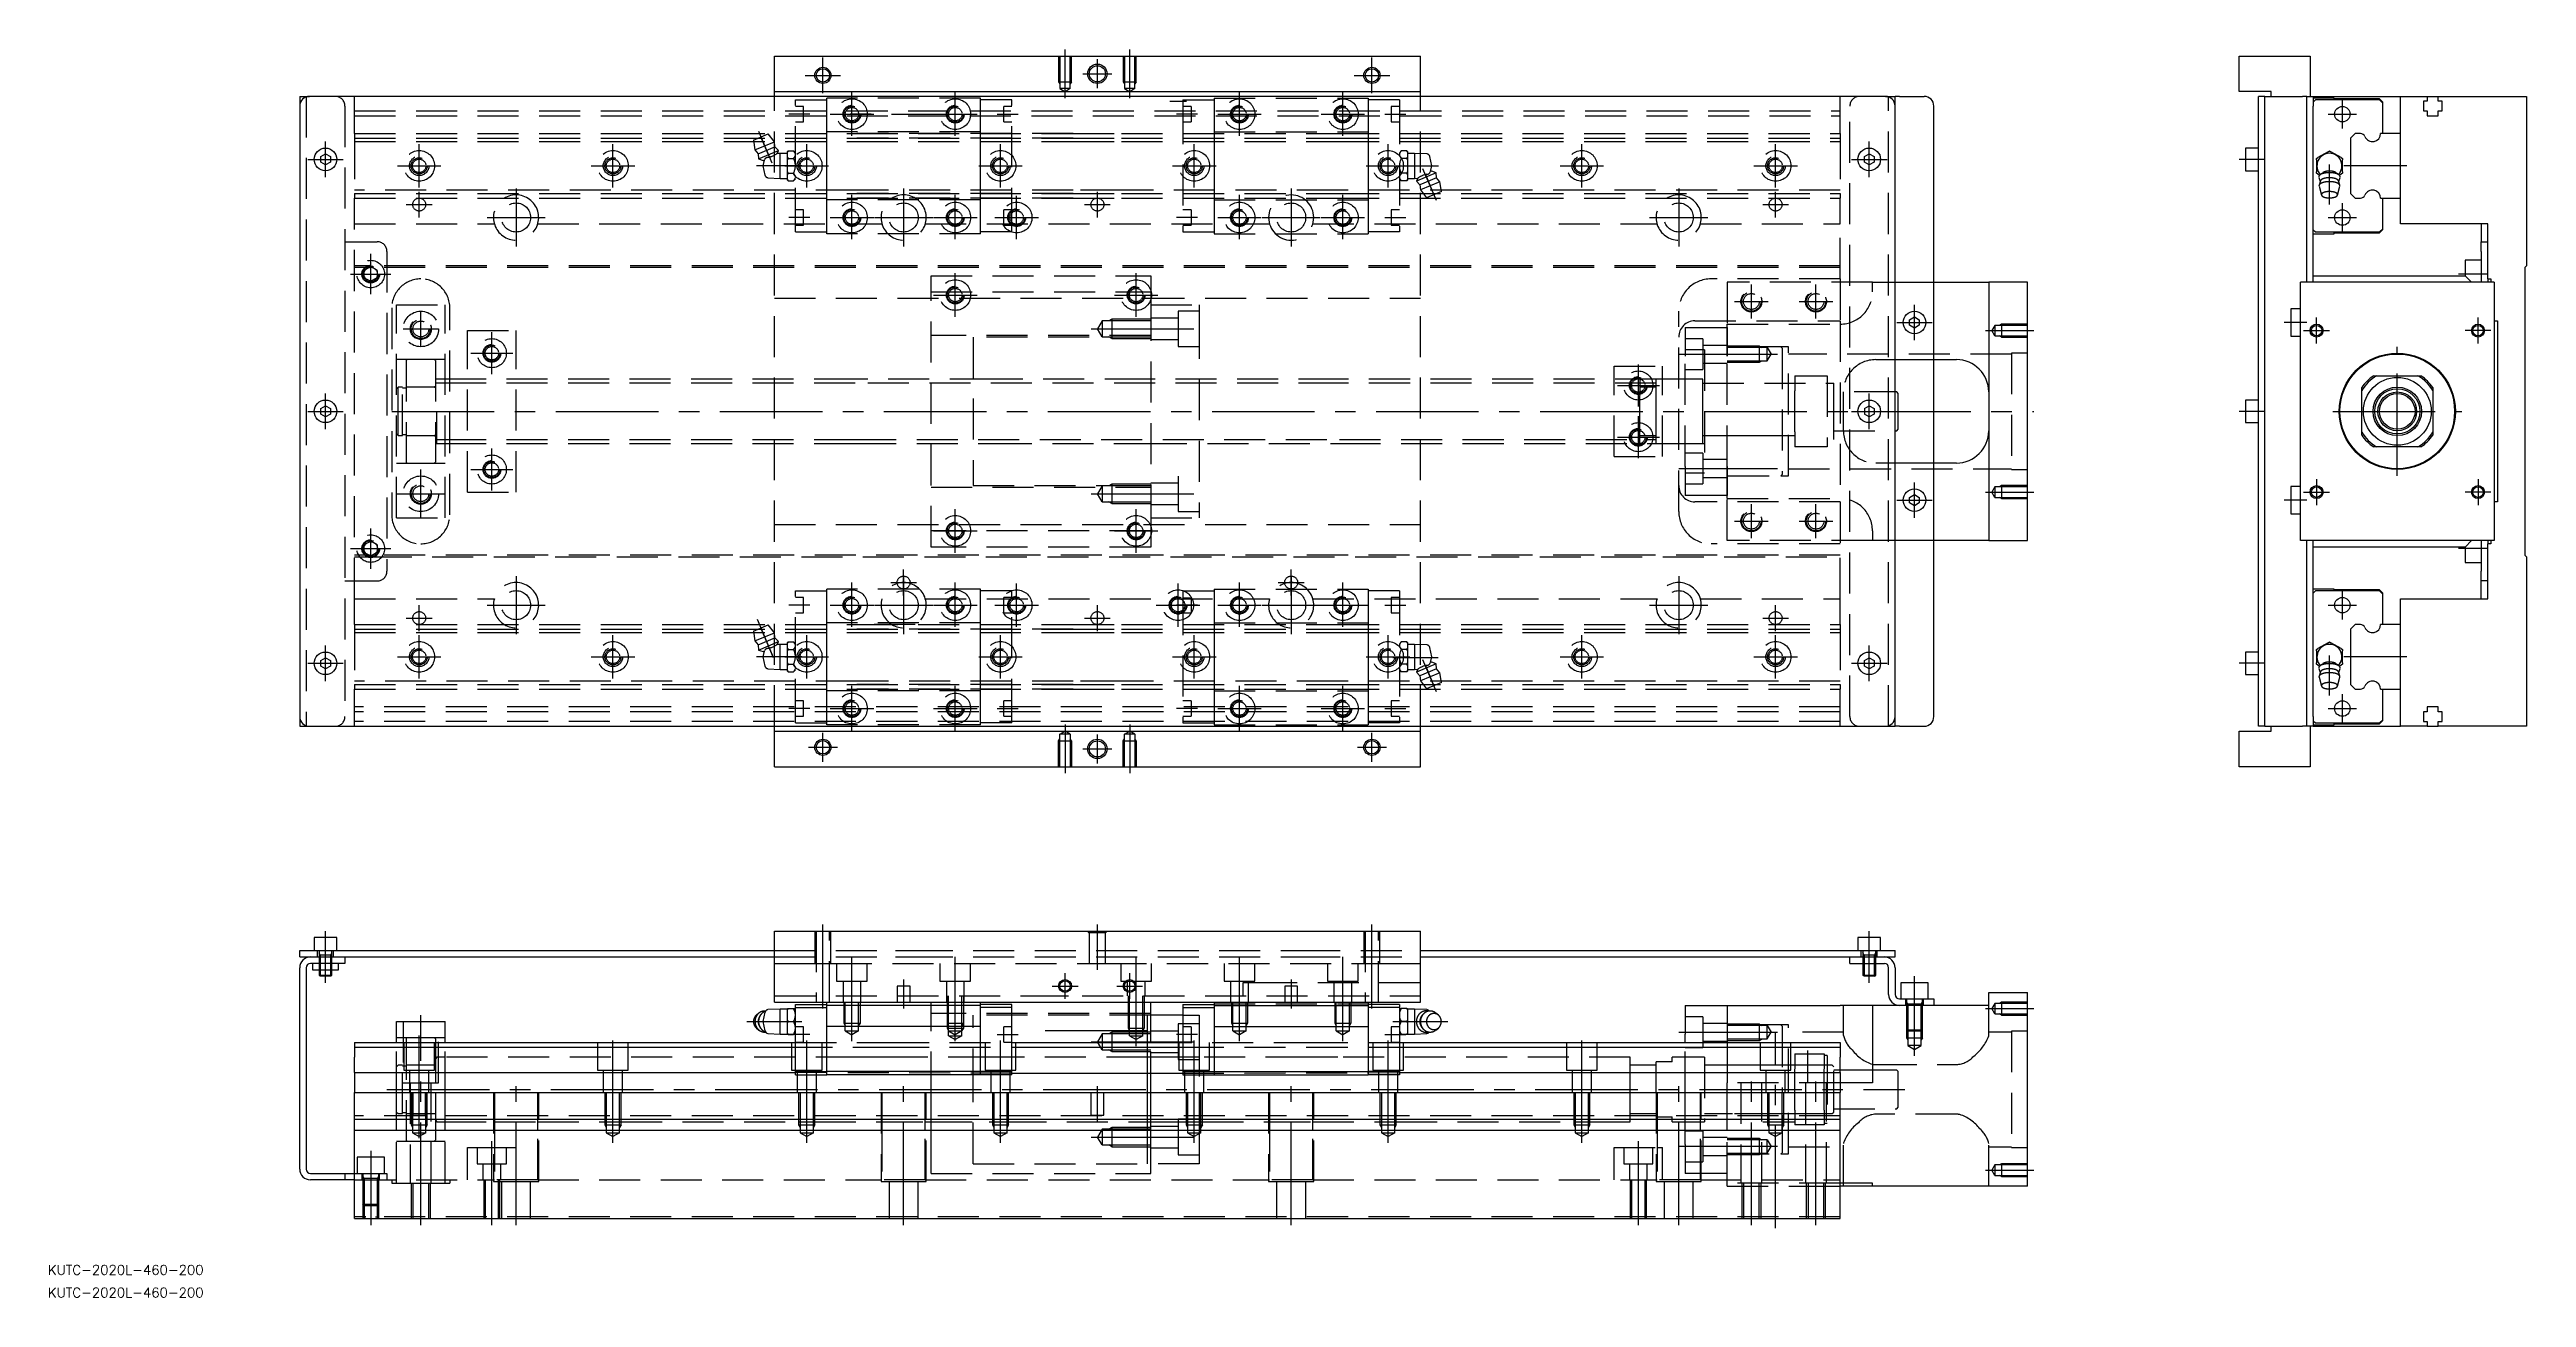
# Model space of a CAD drawing. Extents: x -94 to 672, y -24 to 362.
import ezdxf

# ---------------------------------------------------------------- set-up
doc = ezdxf.new("R2010")
doc.units = 0
doc.linetypes.add('CENTER', pattern=[50.8, 31.75, -6.35, 6.35, -6.35])
doc.linetypes.add('DASHED', pattern=[19.05, 12.7, -6.35])
doc.layers.get('0').update_dxf_attribs({"linetype": 'CONTINUOUS'})
doc.layers.add('CENTER', color=1, linetype='CENTER')
doc.styles.get("Standard").update_dxf_attribs({"font": 'txt.shx', "height": 3, "bigfont": 'bigfont.shx'})

msp = doc.modelspace()

# ---------------------------------------------------------------- texts
at = {"color": 7, "linetype": 'CONTINUOUS'}
for p in [(-94.97, -17.38), (-94.97, -24.41)]:
    msp.add_text('KUTC-2020L-460-200', height=3, dxfattribs=at).set_placement(p)

# ---------------------------------------------------------------- linework, layer by layer
at = {"color": 7, "linetype": 'CONTINUOUS'}
for p, q in [((130, 359.9), (330, 359.9)), ((130, 348.9), (130, 359.9)), ((330, 348.9), (330, 359.9)), ((583.5, 348.9), (583.5, 359.9)), ((583.5, 359.9), (605.5, 359.9)), ((605.5, 359.9), (605.5, 347.4)), ((-17, 347.4), (-17, 344.4)), ((-17, 347.4), (-14, 347.4)), ((474, 347.4), (-14, 347.4)), ((130, 348.9), (330, 348.9)), ((130, 347.4), (130, 348.9)), ((330, 347.4), (330, 348.9)), ((474, 347.4), (477, 347.4)), ((477, 344.4), (477, 347.4)), ((478.33, 347.4), (477, 347.4)), ((478.33, 347.4), (486, 347.4)), ((593.5, 348.9), (583.5, 348.9)), ((591.5, 347.4), (589.5, 347.4)), ((589.5, 344.4), (589.5, 347.4)), ((591.5, 347.4), (594.83, 347.4)), ((591.5, 344.4), (591.5, 347.4)), ((593.5, 347.4), (593.5, 348.9)), ((594.83, 347.4), (603.17, 347.4)), ((604.5, 347.4), (603.17, 347.4)), ((604.5, 344.4), (604.5, 347.4)), ((604.5, 347.4), (606.5, 347.4)), ((606.5, 347.4), (633.5, 347.4)), ((606.5, 347.4), (606.5, 344.4)), ((613, 346.9), (606.5, 346.9)), ((607.19, 346.35), (606.5, 345.66)), ((627, 346.35), (607.19, 346.35)), ((613, 346.65), (613, 346.9)), ((627, 346.65), (613, 346.65)), ((628, 345.65), (627, 346.65)), ((628, 345.35), (627, 346.35)), ((628, 345.35), (628, 345.65)), ((628, 335.9), (628, 345.35)), ((633.5, 335.9), (633.5, 347.4)), ((633.5, 347.4), (641.8, 347.4)), ((640.65, 345.9), (640.65, 342.9)), ((641.8, 345.9), (640.65, 345.9)), ((641.8, 347.4), (641.8, 345.9)), ((641.8, 347.4), (645.2, 347.4)), ((645.2, 347.4), (672.5, 347.4)), ((645.2, 345.9), (645.2, 347.4)), ((646.35, 345.9), (645.2, 345.9)), ((646.35, 342.9), (646.35, 345.9)), ((672.5, 347.4), (672.5, 294.9)), ((-17, 344.4), (-17, 155.4)), ((477, 155.4), (477, 344.4)), ((489, 155.4), (489, 344.4)), ((589.5, 155.4), (589.5, 344.4)), ((591.5, 155.4), (591.5, 344.4)), ((604.5, 289.9), (604.5, 344.4)), ((606.5, 289.9), (606.5, 344.4)), ((640.65, 342.9), (641.8, 342.9)), ((641.8, 342.9), (641.8, 341.4)), ((641.8, 341.4), (645.2, 341.4)), ((645.2, 341.4), (645.2, 342.9)), ((645.2, 342.9), (646.35, 342.9)), ((585.5, 331.4), (585.5, 327.9)), ((589.5, 331.4), (585.5, 331.4)), ((611.1, 330.28), (607.9, 328.44)), ((611.1, 330.28), (611.5, 330.51)), ((611.5, 330.51), (611.9, 330.28)), ((615.09, 328.44), (611.9, 330.28)), ((619.46, 335.9), (618, 334.44)), ((618, 334.44), (618, 317.36)), ((621.11, 335.9), (619.46, 335.9)), ((633.5, 335.9), (627.32, 335.9)), ((633.5, 315.9), (633.5, 335.9)), ((633.5, 315.9), (633.5, 335.9)), ((-10.5, 328.77), (-9, 329.63)), ((-10.5, 327.03), (-10.5, 328.77)), ((-9, 326.17), (-10.5, 327.03)), ((-9, 329.63), (-7.5, 328.77)), ((-7.5, 327.03), (-9, 326.17)), ((-7.5, 328.77), (-7.5, 327.03)), ((467.5, 328.77), (469, 329.63)), ((467.5, 327.03), (467.5, 328.77)), ((469, 326.17), (467.5, 327.03)), ((469, 329.63), (470.5, 328.77)), ((470.5, 327.03), (469, 326.17)), ((470.5, 328.77), (470.5, 327.03)), ((585.5, 327.9), (585.5, 324.4)), ((585.5, 324.4), (589.5, 324.4)), ((607.5, 328.21), (607.9, 328.44)), ((607.5, 327.74), (607.5, 328.21)), ((607.5, 327.74), (607.5, 324.06)), ((607.5, 323.59), (607.5, 324.06)), ((607.9, 323.36), (607.5, 323.59)), ((607.9, 323.36), (608.47, 323.03)), ((608.19, 322.29), (608.64, 321.09)), ((609.16, 323.55), (608.54, 323.08)), ((609.16, 323.55), (609.51, 323.78)), ((609.51, 323.78), (610.07, 324.08)), ((612.92, 324.08), (613.48, 323.78)), ((613.48, 323.78), (613.84, 323.55)), ((614.46, 323.08), (613.84, 323.55)), ((614.36, 321.09), (614.8, 322.29)), ((614.52, 323.03), (615.09, 323.36)), ((615.09, 328.44), (615.49, 328.21)), ((615.49, 323.59), (615.09, 323.36)), ((615.49, 328.21), (615.49, 327.74)), ((615.49, 324.06), (615.49, 327.74)), ((615.49, 324.06), (615.49, 323.59)), ((608.68, 321.23), (608.26, 319.87)), ((608.26, 319.58), (609.01, 316.85)), ((613.98, 316.85), (614.74, 319.58)), ((614.73, 319.87), (614.31, 321.23)), ((618, 317.36), (619.46, 315.9)), ((619.46, 315.9), (621.11, 315.9)), ((627.32, 315.9), (633.5, 315.9)), ((628, 306.45), (628, 315.9)), ((633.5, 307.9), (633.5, 315.9)), ((660.5, 307.9), (633.5, 307.9)), ((658.5, 307.9), (658.5, 302.4)), ((660.5, 290.9), (660.5, 307.9)), ((606.5, 306.14), (607.19, 305.45)), ((606.5, 304.9), (613, 304.9)), ((607.19, 305.45), (627, 305.45)), ((613, 305.15), (627, 305.15)), ((613, 304.9), (613, 305.15)), ((627, 305.45), (628, 306.45)), ((627, 305.15), (628, 306.15)), ((628, 306.15), (628, 306.45)), ((658.5, 299.4), (658.5, 302.4)), ((658.5, 302.4), (660.5, 302.4)), ((658.5, 299.4), (658.5, 289.9)), ((606.5, 291.9), (653.5, 291.9)), ((658.5, 296.65), (653.5, 296.65)), ((653.5, 296.65), (653.5, 292.4)), ((653.5, 292.4), (653.5, 291.9)), ((653.5, 291.9), (655.5, 289.9)), ((672, 294.4), (672.5, 294.9)), ((672, 294.4), (672, 205.4)), ((489, 289.9), (506, 289.9)), ((506, 289.9), (506, 209.9)), ((518, 289.9), (506, 289.9)), ((518, 209.9), (518, 289.9)), ((602.5, 209.9), (602.5, 289.9)), ((662.5, 289.9), (602.5, 289.9)), ((660.5, 290.9), (660.5, 289.9)), ((660.5, 290.9), (661.5, 290.9)), ((661.5, 290.9), (661.5, 289.9)), ((662.5, 289.9), (662.5, 209.9)), ((481.5, 278.27), (483, 279.13)), ((481.5, 276.53), (481.5, 278.27)), ((483, 275.67), (481.5, 276.53)), ((483, 279.13), (484.5, 278.27)), ((484.5, 276.53), (483, 275.67)), ((484.5, 278.27), (484.5, 276.53)), ((599.5, 281.65), (599.5, 277.4)), ((602.5, 281.65), (599.5, 281.65)), ((599.5, 277.4), (599.5, 273.15)), ((662.5, 277.9), (663.5, 277.9)), ((663.5, 277.9), (663.5, 221.9)), ((599.5, 273.15), (602.5, 273.15)), ((489, 265.9), (496, 265.9)), ((625.16, 260.9), (626.11, 260.9)), ((626.11, 260.9), (638.89, 260.9)), ((638.89, 260.9), (639.84, 260.9)), ((585.5, 253.4), (585.5, 249.9)), ((589.5, 253.4), (585.5, 253.4)), ((621.5, 256.29), (621.5, 257.24)), ((621.5, 243.51), (621.5, 256.29)), ((643.5, 257.24), (643.5, 256.29)), ((643.5, 256.29), (643.5, 243.51)), ((-10.5, 250.77), (-9, 251.63)), ((-10.5, 249.03), (-10.5, 250.77)), ((-9, 248.17), (-10.5, 249.03)), ((-9, 251.63), (-7.5, 250.77)), ((-7.5, 249.03), (-9, 248.17)), ((-7.5, 250.77), (-7.5, 249.03)), ((467.5, 250.77), (469, 251.63)), ((467.5, 250.77), (467.5, 249.03)), ((469, 248.17), (467.5, 249.03)), ((469, 251.63), (470.5, 250.77)), ((470.5, 249.03), (469, 248.17)), ((470.5, 250.77), (470.5, 249.03)), ((585.5, 249.9), (585.5, 246.4)), ((585.5, 246.4), (589.5, 246.4)), ((621.5, 242.56), (621.5, 243.51)), ((626.11, 238.9), (625.16, 238.9)), ((638.89, 238.9), (626.11, 238.9)), ((639.84, 238.9), (638.89, 238.9)), ((643.5, 243.51), (643.5, 242.56)), ((496, 233.9), (489, 233.9)), ((481.5, 223.27), (483, 224.13)), ((481.5, 221.53), (481.5, 223.27)), ((483, 224.13), (484.5, 223.27)), ((484.5, 223.27), (484.5, 221.53)), ((602.5, 226.65), (599.5, 226.65)), ((599.5, 226.65), (599.5, 222.4)), ((483, 220.67), (481.5, 221.53)), ((484.5, 221.53), (483, 220.67)), ((599.5, 222.4), (599.5, 218.15)), ((599.5, 218.15), (602.5, 218.15)), ((663.5, 221.9), (662.5, 221.9)), ((506, 209.9), (489, 209.9)), ((506, 209.9), (518, 209.9)), ((662.5, 209.9), (602.5, 209.9)), ((604.5, 155.4), (604.5, 209.9)), ((606.5, 155.4), (606.5, 209.9)), ((653.5, 207.9), (606.5, 207.9)), ((655.5, 209.9), (653.5, 207.9)), ((653.5, 207.9), (653.5, 207.4)), ((653.5, 207.4), (653.5, 203.15)), ((658.5, 209.9), (658.5, 200.4)), ((660.5, 209.9), (660.5, 208.9)), ((660.5, 191.9), (660.5, 208.9)), ((661.5, 208.9), (660.5, 208.9)), ((661.5, 209.9), (661.5, 208.9)), ((653.5, 203.15), (658.5, 203.15)), ((658.5, 197.4), (658.5, 200.4)), ((672.5, 204.9), (672, 205.4)), ((672.5, 204.9), (672.5, 152.4)), ((613, 194.9), (606.5, 194.9)), ((607.19, 194.35), (606.5, 193.66)), ((627, 194.35), (607.19, 194.35)), ((613, 194.65), (613, 194.9)), ((627, 194.65), (613, 194.65)), ((628, 193.65), (627, 194.65)), ((628, 193.35), (627, 194.35)), ((628, 193.35), (628, 193.65)), ((628, 183.9), (628, 193.35)), ((633.5, 191.9), (660.5, 191.9)), ((633.5, 183.9), (633.5, 191.9)), ((658.5, 191.9), (658.5, 197.4)), ((660.5, 197.4), (658.5, 197.4)), ((607.5, 176.21), (607.9, 176.44)), ((611.1, 178.28), (607.9, 176.44)), ((611.1, 178.28), (611.5, 178.51)), ((611.5, 178.51), (611.9, 178.28)), ((615.09, 176.44), (611.9, 178.28)), ((615.09, 176.44), (615.49, 176.21)), ((619.46, 183.9), (618, 182.44)), ((618, 182.44), (618, 165.36)), ((621.11, 183.9), (619.46, 183.9)), ((633.5, 183.9), (627.32, 183.9)), ((633.5, 163.9), (633.5, 183.9)), ((633.5, 163.9), (633.5, 183.9)), ((-10.5, 172.77), (-9, 173.63)), ((-10.5, 171.03), (-10.5, 172.77)), ((-9, 170.17), (-10.5, 171.03)), ((-9, 173.63), (-7.5, 172.77)), ((-7.5, 171.03), (-9, 170.17)), ((-7.5, 172.77), (-7.5, 171.03)), ((467.5, 172.77), (469, 173.63)), ((467.5, 171.03), (467.5, 172.77)), ((469, 170.17), (467.5, 171.03)), ((469, 173.63), (470.5, 172.77)), ((470.5, 171.03), (469, 170.17)), ((470.5, 172.77), (470.5, 171.03)), ((585.5, 175.4), (585.5, 171.9)), ((589.5, 175.4), (585.5, 175.4)), ((585.5, 171.9), (585.5, 168.4)), ((607.5, 175.74), (607.5, 176.21)), ((607.5, 175.74), (607.5, 172.06)), ((607.5, 171.59), (607.5, 172.06)), ((607.9, 171.36), (607.5, 171.59)), ((607.9, 171.36), (608.47, 171.03)), ((608.19, 170.29), (608.64, 169.09)), ((608.68, 169.23), (608.26, 167.87)), ((609.16, 171.55), (608.54, 171.08)), ((609.16, 171.55), (609.51, 171.78)), ((609.51, 171.78), (610.07, 172.08)), ((612.92, 172.08), (613.48, 171.78)), ((613.48, 171.78), (613.84, 171.55)), ((614.46, 171.08), (613.84, 171.55)), ((614.73, 167.87), (614.31, 169.23)), ((614.36, 169.09), (614.8, 170.29)), ((614.52, 171.03), (615.09, 171.36)), ((615.49, 171.59), (615.09, 171.36)), ((615.49, 176.21), (615.49, 175.74)), ((615.49, 172.06), (615.49, 175.74)), ((615.49, 172.06), (615.49, 171.59)), ((585.5, 168.4), (589.5, 168.4)), ((608.26, 167.58), (609.01, 164.85)), ((613.98, 164.85), (614.74, 167.58)), ((618, 165.36), (619.46, 163.9)), ((619.46, 163.9), (621.11, 163.9)), ((627.32, 163.9), (633.5, 163.9)), ((628, 154.45), (628, 163.9)), ((633.5, 152.4), (633.5, 163.9)), ((-17, 155.4), (-17, 152.4)), ((477, 152.4), (477, 155.4)), ((589.5, 152.4), (589.5, 155.4)), ((591.5, 152.4), (591.5, 155.4)), ((604.5, 152.4), (604.5, 155.4)), ((606.5, 155.4), (606.5, 152.4)), ((606.5, 154.14), (607.19, 153.45)), ((607.19, 153.45), (627, 153.45)), ((627, 153.45), (628, 154.45)), ((627, 153.15), (628, 154.15)), ((628, 154.15), (628, 154.45)), ((640.65, 156.9), (640.65, 153.9)), ((641.8, 156.9), (640.65, 156.9)), ((640.65, 153.9), (641.8, 153.9)), ((641.8, 158.4), (641.8, 156.9)), ((645.2, 158.4), (641.8, 158.4)), ((641.8, 153.9), (641.8, 152.4)), ((645.2, 156.9), (645.2, 158.4)), ((646.35, 156.9), (645.2, 156.9)), ((645.2, 152.4), (645.2, 153.9)), ((645.2, 153.9), (646.35, 153.9)), ((646.35, 153.9), (646.35, 156.9)), ((-17, 152.4), (-14, 152.4)), ((-14, 152.4), (474, 152.4)), ((130, 150.9), (130, 152.4)), ((130, 150.9), (330, 150.9)), ((130, 139.9), (130, 150.9)), ((330, 150.9), (330, 152.4)), ((330, 139.9), (330, 150.9)), ((474, 152.4), (477, 152.4)), ((478.33, 152.4), (477, 152.4)), ((478.33, 152.4), (486, 152.4)), ((583.5, 139.9), (583.5, 150.9)), ((583.5, 150.9), (593.5, 150.9)), ((591.5, 152.4), (589.5, 152.4)), ((591.5, 152.4), (594.83, 152.4)), ((593.5, 150.9), (593.5, 152.4)), ((594.83, 152.4), (603.17, 152.4)), ((604.5, 152.4), (603.17, 152.4)), ((606.5, 152.4), (604.5, 152.4)), ((605.5, 152.4), (605.5, 139.9)), ((606.5, 152.9), (613, 152.9)), ((606.5, 152.4), (633.5, 152.4)), ((613, 153.15), (627, 153.15)), ((613, 152.9), (613, 153.15)), ((641.8, 152.4), (633.5, 152.4)), ((641.8, 152.4), (645.2, 152.4)), ((672.5, 152.4), (645.2, 152.4)), ((130, 139.9), (330, 139.9)), ((605.5, 139.9), (583.5, 139.9)), ((-5.5, 87), (-12.5, 87)), ((-12.5, 87), (-12.5, 83)), ((-5.5, 83), (-5.5, 87)), ((130, 89), (330, 89)), ((130, 67), (130, 89)), ((330, 67), (330, 89)), ((465.5, 87), (465.5, 83)), ((472.5, 87), (465.5, 87)), ((472.5, 83), (472.5, 87)), ((-17, 83), (-14, 83)), ((-17, 81), (-17, 83)), ((-17, 81), (130, 81)), ((-17, 15.33), (-17, 77.67)), ((-15, 77.67), (-15, 15.33)), ((-14, 83), (130, 83)), ((-3, 79), (-13.67, 79)), ((-13, 79), (-13, 77)), ((-13, 77), (-5, 77)), ((-11, 77), (-11, 75.38)), ((-7, 75.38), (-7, 77)), ((-5, 77), (-5, 79)), ((-3, 81), (-3, 79)), ((330, 83), (474, 83)), ((330, 81), (477, 81)), ((463, 79), (463, 81)), ((463, 79), (473.67, 79)), ((467, 79), (467, 75.38)), ((471, 75.38), (471, 79)), ((474, 83), (477, 83)), ((475, 69.33), (475, 77.67)), ((477, 81), (477, 83)), ((477, 77.67), (477, 69.33)), ((-11, 75.38), (-7, 75.38)), ((-10.62, 75), (-11, 75.38)), ((-7.38, 75), (-10.62, 75)), ((-7.38, 75), (-7, 75.38)), ((467, 75.38), (471, 75.38)), ((467.38, 75), (467, 75.38)), ((470.62, 75), (467.38, 75)), ((470.62, 75), (471, 75.38)), ((478.75, 73), (478.75, 68)), ((487.25, 73), (478.75, 73)), ((487.25, 68), (487.25, 73)), ((506, 70), (518, 70)), ((506, 66), (506, 70)), ((518, 10), (518, 70)), ((125.18, 63.62), (124.43, 63.01)), ((125.71, 63.03), (125.49, 62.73)), ((127.07, 63.9), (126.4, 61)), ((131.8, 64.88), (127.99, 64.68)), ((130, 67), (330, 67)), ((134, 64.88), (131.8, 64.88)), ((131.8, 61), (131.8, 64.88)), ((134.21, 65), (134, 64.59)), ((134, 65), (134.21, 65)), ((134, 64.59), (134, 65)), ((134, 61.4), (134, 64.59)), ((134, 60.6), (134, 61.4)), ((134, 61.4), (134.21, 61)), ((134.21, 65), (135.89, 65)), ((135.89, 65), (136.5, 65)), ((136.5, 66.3), (146.2, 66.3)), ((136.5, 65.31), (136.5, 66.3)), ((136.5, 65.31), (146.2, 65.31)), ((136.5, 65), (136.5, 65.31)), ((136.5, 57.01), (136.5, 65)), ((146.2, 66.01), (146.2, 67)), ((146.2, 59.5), (146.2, 66.01)), ((193.8, 66.01), (146.2, 66.01)), ((193.8, 66.01), (193.8, 67)), ((203.5, 66.3), (193.8, 66.3)), ((193.8, 59.5), (193.8, 66.01)), ((203.5, 65.31), (193.8, 65.31)), ((203.5, 65.31), (203.5, 66.3)), ((203.5, 45.5), (203.5, 65.31)), ((246.5, 63), (246.5, 67)), ((247.2, 63), (246.5, 63)), ((246.5, 54.5), (246.5, 63)), ((256.5, 63), (247.2, 63)), ((256.5, 66.3), (266.2, 66.3)), ((256.5, 66.3), (256.5, 65.31)), ((256.5, 65.31), (256.5, 45.5)), ((256.5, 65.31), (266.2, 65.31)), ((266.2, 67), (266.2, 66.01)), ((266.2, 66.01), (313.8, 66.01)), ((266.2, 66.01), (266.2, 59.5)), ((313.8, 67), (313.8, 66.01)), ((323.5, 66.3), (313.8, 66.3)), ((313.8, 66.01), (313.8, 59.5)), ((323.5, 65.31), (313.8, 65.31)), ((323.5, 66.3), (323.5, 65.31)), ((323.5, 65.31), (323.5, 65)), ((323.5, 65), (323.5, 57.01)), ((323.5, 65), (324.11, 65)), ((325.79, 65), (324.11, 65)), ((326, 64.59), (325.79, 65)), ((325.79, 65), (326, 65)), ((325.79, 61), (326, 61.4)), ((326, 65), (326, 64.59)), ((328.2, 64.88), (326, 64.88)), ((326, 64.59), (326, 61.4)), ((326, 61.4), (326, 60.6)), ((328.2, 64.88), (328.2, 57.13)), ((332.01, 64.68), (328.2, 64.88)), ((331.02, 63.43), (330.7, 63.11)), ((335.57, 63.01), (334.82, 63.62)), ((412, 66), (412, 57.06)), ((412, 66), (412.4, 66)), ((412.4, 66), (424.6, 66)), ((424.6, 66), (425, 66)), ((425, 66), (460, 66)), ((425, 66), (425, 54.5)), ((470, 66), (460, 66)), ((470, 66), (470, 42)), ((478.33, 66), (470, 66)), ((478.33, 68), (486, 68)), ((486, 66), (478.33, 66)), ((486, 66), (478.33, 66)), ((486, 68), (489, 68)), ((489, 66), (486, 66)), ((489, 66), (486, 66)), ((489, 68), (489, 66)), ((506, 66), (489, 66)), ((0, 54.5), (136.5, 54.5)), ((0, 54.5), (0, 53.04)), ((13, 61), (28, 61)), ((13, 54.5), (13, 61)), ((28, 54.5), (28, 61)), ((124.43, 58.99), (125.18, 58.38)), ((125.49, 59.27), (125.71, 58.97)), ((126.4, 61), (127.07, 58.1)), ((127.99, 57.32), (131.8, 57.13)), ((131.8, 57.13), (131.8, 61)), ((131.8, 57.13), (134, 57.13)), ((134.21, 61), (134, 60.6)), ((134, 57.41), (134, 60.6)), ((134, 57.41), (134.21, 57.01)), ((134, 57.01), (134, 57.41)), ((134.21, 57.01), (134, 57.01)), ((134.21, 61), (135.89, 61)), ((134.21, 57.01), (135.89, 57.01)), ((136.5, 57.01), (135.89, 57.01)), ((136.5, 45.5), (136.5, 57.01)), ((193.8, 59.5), (146.2, 59.5)), ((146.2, 45.5), (146.2, 59.5)), ((193.8, 45.5), (193.8, 59.5)), ((203.5, 54.5), (256.5, 54.5)), ((266.2, 59.5), (313.8, 59.5)), ((266.2, 59.5), (266.2, 45.5)), ((313.8, 59.5), (313.8, 45.5)), ((323.5, 57.01), (323.5, 45.5)), ((324.11, 57.01), (323.5, 57.01)), ((323.5, 54.5), (460, 54.5)), ((325.79, 61), (324.11, 61)), ((325.79, 57.01), (324.11, 57.01)), ((326, 60.6), (325.79, 61)), ((325.79, 57.01), (326, 57.41)), ((326, 57.01), (325.79, 57.01)), ((326, 60.6), (326, 57.41)), ((326, 57.41), (326, 57.01)), ((326, 57.13), (328.2, 57.13)), ((328.2, 57.13), (332.01, 57.32)), ((330.7, 58.89), (331.02, 58.57)), ((334.82, 58.38), (335.57, 58.99)), ((412, 54.5), (412, 57.06)), ((460, 54.5), (460, 53.04)), ((0, 53.04), (135.25, 53.04)), ((0, 53.04), (0, 51.39)), ((0, 51.39), (0, 50)), ((0, 45.18), (0, 50)), ((203.5, 53.04), (256.5, 53.04)), ((323.5, 53.04), (460, 53.04)), ((460, 53.04), (460, 51.39)), ((460, 51.39), (460, 50)), ((460, 45.18), (460, 50)), ((0, 45.18), (136.5, 45.18)), ((0, 45.18), (0, 39)), ((0, 39), (460, 39)), ((0, 30.7), (0, 39)), ((136.5, 45.5), (146.2, 45.5)), ((136.5, 44.5), (136.5, 45.5)), ((136.5, 44.5), (146.2, 44.5)), ((193.8, 45.5), (146.2, 45.5)), ((146.2, 44.5), (146.2, 45.5)), ((193.8, 44.5), (146.2, 44.5)), ((203.5, 45.5), (193.8, 45.5)), ((193.8, 44.5), (193.8, 45.5)), ((203.5, 44.5), (193.8, 44.5)), ((203.5, 44.5), (203.5, 45.5)), ((203.5, 45), (256.5, 45)), ((256.5, 45.5), (266.2, 45.5)), ((256.5, 45.5), (256.5, 44.5)), ((256.5, 44.5), (266.2, 44.5)), ((266.2, 45.5), (313.8, 45.5)), ((266.2, 45.5), (266.2, 44.5)), ((266.2, 44.5), (313.8, 44.5)), ((323.5, 45.5), (313.8, 45.5)), ((313.8, 45.5), (313.8, 44.5)), ((323.5, 44.5), (313.8, 44.5)), ((323.5, 45.5), (323.5, 44.5)), ((323.5, 45.18), (460, 45.18)), ((460, 45.18), (460, 39)), ((470, 42), (460, 42)), ((460, 30.7), (460, 39)), ((460, 30.7), (0, 30.7)), ((0, 27.3), (0, 30.7)), ((460, 27.3), (460, 30.7)), ((460, 27.3), (0, 27.3)), ((0, 0), (0, 27.3)), ((460, 0), (460, 27.3)), ((-13.67, 14), (-6, 14)), ((-6, 12), (-13.67, 12)), ((-6, 14), (-3, 14)), ((-3, 12), (-6, 12)), ((-3, 14), (0, 14)), ((-3, 14), (-3, 12)), ((0, 12), (-3, 12)), ((470, 11), (460, 11)), ((470, 10), (460, 10)), ((470, 10), (470, 11)), ((518, 10), (470, 10)), ((0, 0), (460, 0))]:
    msp.add_line(p, q, dxfattribs=at)
at = {"color": 3, "linetype": 'DASHED'}
for p, q in [((218, 359.9), (218, 351.9)), ((218.38, 359.9), (218.38, 351.9)), ((221.62, 351.9), (221.62, 359.9)), ((222, 351.9), (222, 359.9)), ((238, 359.9), (238, 351.9)), ((238.38, 359.9), (238.38, 351.9)), ((241.62, 351.9), (241.62, 359.9)), ((242, 351.9), (242, 359.9)), ((-15, 347.4), (-15, 152.4)), ((0, 335.9), (0, 347.4)), ((130, 152.4), (130, 347.4)), ((136.5, 346.35), (146.2, 346.35)), ((136.5, 345.36), (136.5, 346.35)), ((136.5, 306.44), (136.5, 345.36)), ((193.8, 346.9), (146.2, 346.9)), ((146.2, 345.91), (146.2, 346.9)), ((146.2, 336.9), (146.2, 345.91)), ((193.8, 345.91), (193.8, 346.9)), ((203.5, 346.35), (193.8, 346.35)), ((193.8, 336.9), (193.8, 345.91)), ((203.5, 345.36), (203.5, 346.35)), ((203.5, 306.44), (203.5, 345.36)), ((218, 351.9), (218.38, 351.24)), ((218, 351.9), (220, 351.9)), ((218.38, 351.9), (218.38, 349.8)), ((218.38, 349.8), (220, 348.86)), ((221.62, 349.8), (218.38, 349.8)), ((220, 351.9), (222, 351.9)), ((221.62, 349.8), (220, 348.86)), ((222, 351.9), (221.62, 351.24)), ((221.62, 349.8), (221.62, 351.9)), ((238, 351.9), (238.38, 351.24)), ((238, 351.9), (240, 351.9)), ((238.38, 351.9), (238.38, 349.8)), ((238.38, 349.8), (240, 348.86)), ((241.62, 349.8), (238.38, 349.8)), ((240, 351.9), (242, 351.9)), ((241.62, 349.8), (240, 348.86)), ((242, 351.9), (241.62, 351.24)), ((241.62, 349.8), (241.62, 351.9)), ((252.45, 345.91), (257.55, 345.91)), ((256.5, 346.35), (266.2, 346.35)), ((256.5, 346.35), (256.5, 345.36)), ((256.5, 345.36), (256.5, 306.44)), ((266.2, 346.9), (313.8, 346.9)), ((266.2, 346.9), (266.2, 345.91)), ((266.2, 345.91), (266.2, 336.9)), ((313.8, 346.9), (313.8, 345.91)), ((323.5, 346.35), (313.8, 346.35)), ((313.8, 345.91), (313.8, 336.9)), ((323.5, 346.35), (323.5, 345.36)), ((323.5, 345.36), (323.5, 305.45)), ((330, 152.4), (330, 347.4)), ((460, 335.9), (460, 347.4)), ((475, 152.4), (475, 347.4)), ((-3, 344.4), (-3, 155.4)), ((0, 342.9), (460, 342.9)), ((0, 341.4), (460, 341.4)), ((139, 344.3), (136.5, 344.3)), ((136.5, 339.5), (139, 339.5)), ((139, 339.5), (139, 344.3)), ((201, 339.5), (201, 344.3)), ((203.5, 344.3), (201, 344.3)), ((201, 339.5), (203.5, 339.5)), ((259, 344.3), (256.5, 344.3)), ((256.5, 339.5), (259, 339.5)), ((259, 344.3), (259, 339.5)), ((321, 344.3), (321, 339.5)), ((323.5, 344.3), (321, 344.3)), ((321, 339.5), (323.5, 339.5)), ((463, 155.4), (463, 344.4)), ((0, 335.9), (155.5, 335.9)), ((0, 335.9), (0, 334.44)), ((0, 334.44), (155.5, 334.44)), ((0, 334.44), (0, 317.36)), ((0, 333.4), (155.5, 333.4)), ((123.5, 333.87), (128.1, 335.82)), ((123.5, 333.87), (123.97, 330.81)), ((123.97, 330.81), (129.97, 333.36)), ((123.97, 330.81), (124.95, 329.59)), ((124.95, 329.59), (130.17, 331.81)), ((125.07, 328.02), (131.22, 330.63)), ((129.97, 333.36), (128.1, 335.82)), ((130.17, 331.81), (129.97, 333.36)), ((131.22, 330.63), (130.17, 331.81)), ((130.81, 329.72), (131.22, 330.63)), ((134.21, 330.51), (134, 330.28)), ((134.21, 330.51), (134, 330.3)), ((134, 330.28), (134, 330.3)), ((134, 328.44), (134, 330.28)), ((134.21, 330.51), (135.89, 330.51)), ((136.5, 329.9), (135.89, 330.51)), ((146.2, 336.4), (146.2, 336.9)), ((193.8, 336.4), (146.2, 336.4)), ((146.2, 330.4), (146.2, 336.4)), ((146.2, 329.9), (146.2, 330.4)), ((146.2, 321.9), (146.2, 329.9)), ((155.5, 335.9), (222.5, 335.9)), ((222.5, 335.9), (155.5, 335.9)), ((222.5, 335.9), (155.5, 335.9)), ((155.5, 335.9), (222.5, 335.9)), ((155.5, 334.44), (222.5, 334.44)), ((222.5, 334.44), (155.5, 334.44)), ((222.5, 334.44), (155.5, 334.44)), ((155.5, 334.44), (222.5, 334.44)), ((155.5, 333.4), (222.5, 333.4)), ((155.5, 333.4), (222.5, 333.4)), ((155.5, 333.4), (222.5, 333.4)), ((155.5, 333.4), (222.5, 333.4)), ((193.8, 336.4), (193.8, 336.9)), ((193.8, 330.4), (193.8, 336.4)), ((193.8, 329.9), (193.8, 330.4)), ((193.8, 321.9), (193.8, 329.9)), ((222.5, 335.9), (237.5, 335.9)), ((222.5, 335.9), (237.5, 335.9)), ((222.5, 334.44), (237.5, 334.44)), ((222.5, 334.44), (237.5, 334.44)), ((222.5, 333.4), (237.5, 333.4)), ((222.5, 333.4), (237.5, 333.4)), ((237.5, 335.9), (304.5, 335.9)), ((237.5, 335.9), (304.5, 335.9)), ((237.5, 335.9), (304.5, 335.9)), ((237.5, 335.9), (304.5, 335.9)), ((237.5, 334.44), (304.5, 334.44)), ((237.5, 334.44), (304.5, 334.44)), ((237.5, 334.44), (304.5, 334.44)), ((237.5, 334.44), (304.5, 334.44)), ((237.5, 333.4), (304.5, 333.4)), ((237.5, 333.4), (304.5, 333.4)), ((237.5, 333.4), (304.5, 333.4)), ((237.5, 333.4), (304.5, 333.4)), ((266.2, 336.9), (266.2, 336.4)), ((266.2, 336.4), (313.8, 336.4)), ((266.2, 336.4), (266.2, 330.4)), ((266.2, 330.4), (266.2, 329.9)), ((266.2, 329.9), (266.2, 321.9)), ((304.5, 335.9), (460, 335.9)), ((304.5, 334.44), (460, 334.44)), ((304.5, 333.4), (460, 333.4)), ((313.8, 336.9), (313.8, 336.4)), ((313.8, 336.4), (313.8, 330.4)), ((313.8, 330.4), (313.8, 329.9)), ((313.8, 329.9), (313.8, 321.9)), ((324.11, 330.51), (323.5, 329.9)), ((325.79, 330.51), (324.11, 330.51)), ((326, 330.28), (325.79, 330.51)), ((326, 330.3), (325.79, 330.51)), ((326, 330.3), (326, 330.28)), ((326, 330.28), (326, 328.44)), ((460, 335.9), (460, 334.44)), ((460, 334.44), (460, 317.36)), ((124.95, 329.59), (125.07, 328.02)), ((125.07, 328.02), (126.47, 327.52)), ((126.81, 327.67), (126.4, 325.9)), ((126.4, 325.9), (127.07, 323)), ((126.47, 327.52), (126.93, 327.72)), ((127.07, 328.02), (126.93, 327.72)), ((127.09, 328.06), (127.07, 328.02)), ((127.16, 328.15), (127.09, 328.06)), ((127.24, 328.23), (127.16, 328.15)), ((127.35, 328.3), (127.24, 328.23)), ((127.99, 322.22), (131.8, 322.02)), ((131.8, 329.77), (130.81, 329.72)), ((131.8, 322.02), (131.8, 329.77)), ((134, 329.77), (131.8, 329.77)), ((134, 327.74), (134, 328.44)), ((134, 328.44), (134.21, 328.21)), ((134.21, 328.21), (134, 327.74)), ((134, 324.06), (134, 327.74)), ((134, 324.06), (134.21, 323.59)), ((134, 323.36), (134, 324.06)), ((134.21, 323.59), (134, 323.36)), ((134, 321.52), (134, 323.36)), ((134.21, 328.21), (135.89, 328.21)), ((134.21, 323.59), (135.89, 323.59)), ((136.48, 329.6), (136.42, 329.77)), ((136.48, 322.68), (136.42, 322.85)), ((136.45, 329.03), (136.49, 329.18)), ((136.45, 322.11), (136.49, 322.26)), ((136.5, 329.46), (136.48, 329.6)), ((136.5, 322.54), (136.48, 322.68)), ((136.49, 329.18), (136.5, 329.26)), ((136.49, 322.26), (136.5, 322.34)), ((323.51, 329.54), (323.5, 329.46)), ((323.5, 329.26), (323.52, 329.12)), ((323.51, 322.62), (323.5, 322.54)), ((323.5, 322.34), (323.52, 322.2)), ((323.55, 329.69), (323.51, 329.54)), ((323.55, 322.77), (323.51, 322.62)), ((323.52, 329.12), (323.58, 328.95)), ((323.52, 322.2), (323.58, 322.03)), ((325.79, 328.21), (324.11, 328.21)), ((325.79, 323.59), (324.11, 323.59)), ((325.79, 328.21), (326, 328.44)), ((326, 327.74), (325.79, 328.21)), ((325.79, 323.59), (326, 324.06)), ((326, 323.36), (325.79, 323.59)), ((328.2, 329.77), (326, 329.77)), ((326, 328.44), (326, 327.74)), ((326, 327.74), (326, 324.06)), ((326, 324.06), (326, 323.36)), ((326, 323.36), (326, 321.52)), ((328.2, 329.77), (328.2, 322.02)), ((332.01, 329.58), (328.2, 329.77)), ((334.93, 323.78), (328.78, 321.17)), ((335.05, 322.21), (329.83, 319.99)), ((332.65, 323.5), (332.76, 323.57)), ((332.76, 323.57), (332.84, 323.65)), ((332.84, 323.65), (332.91, 323.74)), ((332.91, 323.74), (332.93, 323.78)), ((333.6, 325.9), (332.93, 328.8)), ((332.93, 323.78), (333.07, 324.08)), ((333.53, 324.28), (333.07, 324.08)), ((333.19, 324.13), (333.6, 325.9)), ((334.93, 323.78), (333.53, 324.28)), ((335.05, 322.21), (334.93, 323.78)), ((336.03, 320.99), (335.05, 322.21)), ((155.5, 318.4), (0, 318.4)), ((0, 317.36), (155.5, 317.36)), ((0, 317.36), (0, 315.9)), ((0, 315.9), (155.5, 315.9)), ((0, 307.9), (0, 315.9)), ((131.8, 322.02), (134, 322.02)), ((134, 321.52), (134.21, 321.29)), ((134, 321.5), (134, 321.52)), ((134, 321.5), (134.21, 321.29)), ((134.21, 321.29), (135.89, 321.29)), ((135.89, 321.29), (136.5, 321.9)), ((146.2, 321.4), (146.2, 321.9)), ((146.2, 315.4), (146.2, 321.4)), ((193.8, 315.4), (146.2, 315.4)), ((146.2, 314.9), (146.2, 315.4)), ((146.2, 305.89), (146.2, 314.9)), ((222.5, 318.4), (155.5, 318.4)), ((222.5, 318.4), (155.5, 318.4)), ((222.5, 318.4), (155.5, 318.4)), ((222.5, 318.4), (155.5, 318.4)), ((155.5, 317.36), (222.5, 317.36)), ((222.5, 317.36), (155.5, 317.36)), ((222.5, 317.36), (155.5, 317.36)), ((155.5, 317.36), (222.5, 317.36)), ((155.5, 315.9), (222.5, 315.9)), ((222.5, 315.9), (155.5, 315.9)), ((222.5, 315.9), (155.5, 315.9)), ((155.5, 315.9), (222.5, 315.9)), ((193.8, 321.4), (193.8, 321.9)), ((193.8, 315.4), (193.8, 321.4)), ((193.8, 314.9), (193.8, 315.4)), ((193.8, 305.89), (193.8, 314.9)), ((237.5, 318.4), (222.5, 318.4)), ((237.5, 318.4), (222.5, 318.4)), ((222.5, 317.36), (237.5, 317.36)), ((222.5, 317.36), (237.5, 317.36)), ((222.5, 315.9), (237.5, 315.9)), ((222.5, 315.9), (237.5, 315.9)), ((304.5, 318.4), (237.5, 318.4)), ((304.5, 318.4), (237.5, 318.4)), ((304.5, 318.4), (237.5, 318.4)), ((304.5, 318.4), (237.5, 318.4)), ((237.5, 317.36), (304.5, 317.36)), ((237.5, 317.36), (304.5, 317.36)), ((237.5, 317.36), (304.5, 317.36)), ((237.5, 317.36), (304.5, 317.36)), ((237.5, 315.9), (304.5, 315.9)), ((237.5, 315.9), (304.5, 315.9)), ((237.5, 315.9), (304.5, 315.9)), ((237.5, 315.9), (304.5, 315.9)), ((266.2, 321.9), (266.2, 321.4)), ((266.2, 321.4), (266.2, 315.4)), ((266.2, 315.4), (313.8, 315.4)), ((266.2, 315.4), (266.2, 314.9)), ((266.2, 314.9), (266.2, 305.89)), ((460, 318.4), (304.5, 318.4)), ((304.5, 317.36), (460, 317.36)), ((304.5, 315.9), (460, 315.9)), ((313.8, 321.9), (313.8, 321.4)), ((313.8, 321.4), (313.8, 315.4)), ((313.8, 315.4), (313.8, 314.9)), ((313.8, 314.9), (313.8, 305.89)), ((323.5, 321.9), (324.11, 321.29)), ((325.79, 321.29), (324.11, 321.29)), ((325.79, 321.29), (326, 321.52)), ((325.79, 321.29), (326, 321.5)), ((326, 322.02), (328.2, 322.02)), ((326, 321.52), (326, 321.5)), ((328.2, 322.02), (329.19, 322.08)), ((329.19, 322.08), (328.78, 321.17)), ((328.78, 321.17), (329.83, 319.99)), ((329.83, 319.99), (330.03, 318.44)), ((336.03, 320.99), (330.03, 318.44)), ((330.03, 318.44), (331.9, 315.98)), ((336.5, 317.93), (331.9, 315.98)), ((336.5, 317.93), (336.03, 320.99)), ((460, 317.36), (460, 315.9)), ((460, 307.9), (460, 315.9)), ((0, 191.9), (0, 307.9)), ((0, 307.9), (43.29, 307.9)), ((56.71, 307.9), (163.29, 307.9)), ((139, 312.3), (136.5, 312.3)), ((136.5, 307.5), (139, 307.5)), ((139, 307.5), (139, 312.3)), ((176.71, 307.9), (283.29, 307.9)), ((176.71, 307.9), (283.29, 307.9)), ((201, 307.5), (201, 312.3)), ((203.5, 312.3), (201, 312.3)), ((201, 307.5), (203.5, 307.5)), ((259, 312.3), (256.5, 312.3)), ((256.5, 307.5), (259, 307.5)), ((259, 312.3), (259, 307.5)), ((296.71, 307.9), (403.29, 307.9)), ((321, 312.3), (321, 307.5)), ((323.5, 312.3), (321, 312.3)), ((321, 307.5), (323.5, 307.5)), ((416.71, 307.9), (460, 307.9)), ((460, 290.9), (460, 307.9)), ((-3, 302.4), (7, 302.4)), ((10, 299.4), (10, 200.4)), ((136.5, 305.45), (136.5, 306.44)), ((136.5, 305.45), (146.2, 305.45)), ((146.2, 304.9), (146.2, 305.89)), ((193.8, 304.9), (146.2, 304.9)), ((193.8, 304.9), (193.8, 305.89)), ((203.5, 305.45), (193.8, 305.45)), ((203.5, 305.45), (203.5, 306.44)), ((256.5, 306.44), (256.5, 305.45)), ((256.5, 305.45), (266.2, 305.45)), ((266.2, 305.89), (266.2, 304.9)), ((266.2, 304.9), (313.8, 304.9)), ((313.8, 305.89), (313.8, 304.9)), ((323.5, 305.45), (313.8, 305.45)), ((5, 294.9), (0, 294.9)), ((4.36, 294.4), (0, 294.4)), ((5, 294.71), (3, 293.55)), ((3, 291.25), (3, 293.55)), ((460, 294.9), (5, 294.9)), ((7, 293.55), (5, 294.71)), ((460, 294.4), (5.64, 294.4)), ((7, 293.55), (7, 291.25)), ((178.5, 291.9), (246.5, 291.9)), ((178.5, 207.9), (178.5, 291.9)), ((178.5, 291.9), (246.5, 291.9)), ((246.5, 291.9), (246.5, 287.42)), ((5, 290.09), (3, 291.25)), ((7, 291.25), (5, 290.09)), ((130, 284.9), (330, 284.9)), ((178.5, 286.9), (246.5, 286.9)), ((246.5, 287.42), (246.5, 284.38)), ((246.5, 284.38), (246.5, 215.42)), ((460, 290.9), (420, 290.9)), ((470, 289.9), (425, 289.9)), ((425, 289.9), (425, 276.9)), ((460, 290.9), (460, 277.9)), ((460, 290.9), (460, 277.9)), ((470, 289.9), (477, 289.9)), ((470, 286.9), (470, 289.9)), ((477, 289.9), (489, 289.9)), ((11.5, 281.9), (11.5, 217.9)), ((13, 216.9), (13, 282.9)), ((13, 282.9), (28, 282.9)), ((28, 216.9), (28, 282.9)), ((29.5, 217.9), (29.5, 281.9)), ((231.5, 277.91), (230.08, 275.45)), ((231.5, 277.91), (231.5, 272.99)), ((234.5, 277.91), (231.5, 277.91)), ((234.5, 278.45), (233.56, 277.91)), ((246.5, 278.45), (234.5, 278.45)), ((234.5, 278.45), (234.5, 272.45)), ((246.5, 277.91), (234.5, 277.91)), ((246.5, 282.9), (261.5, 282.9)), ((255, 278.75), (246.5, 278.75)), ((261.5, 280.95), (255, 280.95)), ((255, 280.95), (255, 269.95)), ((261.5, 282.9), (261.5, 278.88)), ((261.5, 278.88), (261.5, 220.92)), ((410, 218.9), (410, 280.9)), ((415, 277.9), (460, 277.9)), ((425, 276.9), (460, 276.9)), ((425, 266.96), (425, 276.9)), ((460, 277.9), (460, 221.9)), ((460, 277.9), (460, 221.9)), ((507.9, 276.52), (506.96, 274.9)), ((507.9, 276.52), (507.9, 273.28)), ((510, 276.52), (507.9, 276.52)), ((510, 276.9), (509.34, 276.52)), ((518, 276.9), (510, 276.9)), ((510, 276.9), (510, 272.9)), ((518, 276.52), (510, 276.52)), ((35, 224.9), (35, 274.9)), ((35, 274.9), (50, 274.9)), ((50, 224.9), (50, 274.9)), ((246.5, 273.4), (178.5, 273.4)), ((191.5, 272.9), (191.5, 226.9)), ((246.5, 272.9), (191.5, 272.9)), ((231.5, 272.99), (230.08, 275.45)), ((231.5, 272.99), (234.5, 272.99)), ((234.5, 272.45), (233.56, 272.99)), ((234.5, 272.99), (246.5, 272.99)), ((234.5, 272.45), (246.5, 272.45)), ((234.5, 272.45), (246.5, 272.45)), ((245.5, 272.45), (246.5, 272.45)), ((246.5, 272.15), (255, 272.15)), ((255, 269.95), (261.5, 269.95)), ((412, 275.9), (412, 266.96)), ((412, 275.9), (412.4, 275.9)), ((417.5, 272.33), (412, 272.33)), ((418, 268.9), (412, 268.9)), ((418, 268.9), (412, 268.9)), ((412.4, 275.9), (424.6, 275.9)), ((417.5, 272.33), (417.5, 262.83)), ((425, 270.33), (417.5, 270.33)), ((418, 268.9), (418, 230.9)), ((418, 268.9), (418, 230.9)), ((424.6, 275.9), (425, 275.9)), ((425, 275.9), (425, 266.96)), ((435, 270.08), (425, 270.08)), ((425.3, 269.9), (425, 269.9)), ((435, 269.64), (425, 269.64)), ((441.6, 269.9), (425.3, 269.9)), ((441.6, 269.9), (425.3, 269.9)), ((435, 270.08), (435.75, 269.64)), ((435, 265.08), (435, 270.08)), ((437.4, 269.64), (435, 269.64)), ((437.4, 269.64), (438.59, 267.58)), ((437.4, 265.51), (437.4, 269.64)), ((444, 269.9), (441.6, 269.9)), ((442, 269.5), (441.6, 269.9)), ((442, 269.5), (442, 230.3)), ((444, 229.9), (444, 269.9)), ((507.9, 273.28), (506.96, 274.9)), ((507.9, 273.28), (510, 273.28)), ((510, 272.9), (509.34, 273.28)), ((510, 273.28), (518, 273.28)), ((510, 272.9), (518, 272.9)), ((16.3, 265.9), (13, 265.9)), ((16, 265.6), (16, 234.2)), ((24.7, 265.9), (16.3, 265.9)), ((24.7, 265.9), (16.3, 265.9)), ((28, 265.9), (24.7, 265.9)), ((25, 265.6), (25, 234.2)), ((390, 235.9), (390, 263.9)), ((390, 263.9), (405, 263.9)), ((405, 235.9), (405, 263.9)), ((412, 232.84), (412, 266.96)), ((412, 262.83), (417.5, 262.83)), ((417.5, 264.83), (425, 264.83)), ((425, 232.84), (425, 266.96)), ((425, 232.84), (425, 266.96)), ((425, 265.51), (435, 265.51)), ((425, 265.08), (435, 265.08)), ((435, 265.51), (437.4, 265.51)), ((435, 265.08), (435.75, 265.51)), ((437.4, 265.51), (438.59, 267.58)), ((513, 267.65), (444, 267.65)), ((446, 260.9), (446, 256.29)), ((446, 260.9), (446.5, 260.9)), ((446.5, 260.9), (454.5, 260.9)), ((454.5, 260.9), (456, 260.9)), ((456, 260.9), (456, 238.9)), ((471, 265.9), (477, 265.9)), ((477, 265.9), (489, 265.9)), ((513, 267.9), (513, 231.9)), ((518, 267.9), (513, 267.9)), ((13.5, 257.4), (13, 256.9)), ((13.5, 249.9), (13.5, 257.4)), ((14.85, 257.4), (13.5, 257.4)), ((14.85, 242.4), (14.85, 257.4)), ((16, 257.05), (14.85, 257.05)), ((16.3, 257.4), (16, 257.4)), ((24.7, 257.4), (16.3, 257.4)), ((24.7, 257.4), (16.3, 257.4)), ((28, 259.9), (25, 259.9)), ((28, 258.65), (25, 258.65)), ((155, 259.9), (28, 259.9)), ((155, 258.65), (28, 258.65)), ((197, 259.9), (155, 259.9)), ((305, 258.65), (155, 258.65)), ((245, 259.9), (197, 259.9)), ((202, 259.9), (197, 259.9)), ((202, 259.9), (197, 259.9)), ((305, 259.9), (245, 259.9)), ((403, 259.9), (305, 259.9)), ((403, 258.65), (305, 258.65)), ((398, 249.9), (398.02, 259.9)), ((403, 257.4), (398, 257.4)), ((412, 259.9), (403, 259.9)), ((403, 255.17), (403, 259.9)), ((403, 244.63), (403, 255.17)), ((417.5, 259.9), (412, 259.9)), ((417.5, 259.9), (412, 259.9)), ((417.5, 249.9), (417.5, 259.9)), ((417.5, 258.65), (458, 258.65)), ((446, 243.51), (446, 256.29)), ((458, 249.9), (458, 258.65)), ((477, 255.9), (458, 255.9)), ((461, 243.9), (461, 255.9)), ((477.5, 255.9), (477, 255.9)), ((478, 255.4), (477.5, 255.9)), ((478, 249.9), (478, 255.4)), ((13.5, 242.4), (13.5, 249.9)), ((25.5, 239.9), (25.5, 249.9)), ((398, 239.9), (398, 249.9)), ((417.5, 239.9), (417.5, 249.9)), ((458, 241.15), (458, 249.9)), ((478, 244.4), (478, 249.9)), ((13, 242.9), (13.5, 242.4)), ((13.5, 242.4), (14.85, 242.4)), ((14.85, 242.75), (16, 242.75)), ((16, 242.4), (24.7, 242.4)), ((16.3, 242.4), (24.7, 242.4)), ((25, 241.15), (28, 241.15)), ((25, 240.4), (25.5, 239.9)), ((25, 239.9), (28, 239.9)), ((28, 241.15), (155, 241.15)), ((28, 239.9), (155, 239.9)), ((155, 241.15), (305, 241.15)), ((155, 239.9), (197, 239.9)), ((197, 239.9), (245, 239.9)), ((197, 239.9), (202, 239.9)), ((197, 239.9), (202, 239.9)), ((240, 239.9), (245, 239.9)), ((240, 239.9), (245, 239.9)), ((245, 239.9), (305, 239.9)), ((305, 241.15), (403, 241.15)), ((305, 239.9), (403, 239.9)), ((398, 242.4), (403, 242.4)), ((403, 239.9), (403, 244.63)), ((403, 239.9), (412, 239.9)), ((412, 239.9), (417.5, 239.9)), ((412, 239.9), (417.5, 239.9)), ((417.5, 242.4), (418.3, 242.4)), ((417.5, 239.9), (418, 239.9)), ((418.3, 242.4), (426.7, 242.4)), ((418.3, 242.4), (426.7, 242.4)), ((426.7, 242.4), (436, 242.4)), ((426.7, 242.4), (436, 242.4)), ((436, 242.4), (446, 242.4)), ((436, 242.4), (446, 242.4)), ((446, 243.51), (446, 238.9)), ((446.5, 238.9), (446, 238.9)), ((454.5, 238.9), (446.5, 238.9)), ((456, 238.9), (454.5, 238.9)), ((458, 243.9), (477, 243.9)), ((477, 243.9), (477.5, 243.9)), ((477.5, 243.9), (478, 244.4)), ((13, 233.9), (16.3, 233.9)), ((16.3, 233.9), (24.7, 233.9)), ((16.3, 233.9), (24.7, 233.9)), ((24.7, 233.9), (28, 233.9)), ((390, 235.9), (405, 235.9)), ((417.5, 236.97), (412, 236.97)), ((412, 232.84), (412, 223.9)), ((412, 230.9), (418, 230.9)), ((412, 230.9), (418, 230.9)), ((417.5, 236.97), (417.5, 227.47)), ((425, 234.97), (417.5, 234.97)), ((425, 222.9), (425, 232.84)), ((425, 232.84), (425, 223.9)), ((441.6, 229.9), (442, 230.3)), ((444, 232.15), (513, 232.15)), ((477, 233.9), (471, 233.9)), ((489, 233.9), (477, 233.9)), ((513, 231.9), (518, 231.9)), ((35, 224.9), (50, 224.9)), ((178.5, 226.4), (246.5, 226.4)), ((191.5, 226.9), (246.5, 226.9)), ((231.5, 226.81), (230.08, 224.35)), ((231.5, 221.89), (230.08, 224.35)), ((231.5, 226.81), (231.5, 221.89)), ((234.5, 226.81), (231.5, 226.81)), ((234.5, 227.35), (233.56, 226.81)), ((234.5, 227.35), (234.5, 221.35)), ((246.5, 227.35), (234.5, 227.35)), ((246.5, 226.81), (234.5, 226.81)), ((255, 227.65), (246.5, 227.65)), ((255, 229.85), (255, 218.85)), ((412, 227.47), (417.5, 227.47)), ((412.4, 223.9), (412, 223.9)), ((424.6, 223.9), (412.4, 223.9)), ((417.5, 229.47), (425, 229.47)), ((425, 223.9), (424.6, 223.9)), ((425, 229.9), (425.3, 229.9)), ((425, 222.9), (460, 222.9)), ((425, 209.9), (425, 222.9)), ((425.3, 229.9), (441.6, 229.9)), ((425.3, 229.9), (441.6, 229.9)), ((441.6, 229.9), (444, 229.9)), ((507.9, 226.52), (506.96, 224.9)), ((507.9, 223.28), (506.96, 224.9)), ((507.9, 226.52), (507.9, 223.28)), ((510, 226.52), (507.9, 226.52)), ((507.9, 223.28), (510, 223.28)), ((510, 226.9), (509.34, 226.52)), ((510, 222.9), (509.34, 223.28)), ((518, 226.9), (510, 226.9)), ((510, 226.9), (510, 222.9)), ((518, 226.52), (510, 226.52)), ((510, 223.28), (518, 223.28)), ((510, 222.9), (518, 222.9)), ((13, 216.9), (28, 216.9)), ((130, 214.9), (330, 214.9)), ((231.5, 221.89), (234.5, 221.89)), ((234.5, 221.35), (233.56, 221.89)), ((234.5, 221.89), (246.5, 221.89)), ((234.5, 221.35), (246.5, 221.35)), ((234.5, 221.35), (246.5, 221.35)), ((246.5, 221.05), (255, 221.05)), ((246.5, 216.9), (261.5, 216.9)), ((246.5, 215.42), (246.5, 212.38)), ((255, 218.85), (261.5, 218.85)), ((261.5, 220.92), (261.5, 216.9)), ((460, 221.9), (415, 221.9)), ((460, 221.9), (460, 208.9)), ((460, 221.9), (460, 208.9)), ((5, 209.71), (3, 208.55)), ((3, 206.25), (3, 208.55)), ((7, 208.55), (5, 209.71)), ((7, 208.55), (7, 206.25)), ((246.5, 212.9), (178.5, 212.9)), ((246.5, 207.9), (178.5, 207.9)), ((246.5, 212.38), (246.5, 207.9)), ((460, 208.9), (420, 208.9)), ((470, 209.9), (425, 209.9)), ((460, 191.9), (460, 208.9)), ((470, 212.9), (470, 209.9)), ((477, 209.9), (470, 209.9)), ((489, 209.9), (477, 209.9)), ((4.36, 205.4), (0, 205.4)), ((0, 204.9), (5, 204.9)), ((5, 205.09), (3, 206.25)), ((7, 206.25), (5, 205.09)), ((5, 204.9), (460, 204.9)), ((460, 205.4), (5.64, 205.4)), ((-3, 197.4), (7, 197.4)), ((0, 191.9), (43.29, 191.9)), ((0, 183.9), (0, 191.9)), ((136.5, 194.35), (146.2, 194.35)), ((136.5, 193.36), (136.5, 194.35)), ((136.5, 154.44), (136.5, 193.36)), ((139, 192.3), (136.5, 192.3)), ((139, 187.5), (139, 192.3)), ((193.8, 194.9), (146.2, 194.9)), ((146.2, 193.91), (146.2, 194.9)), ((146.2, 184.9), (146.2, 193.91)), ((176.71, 191.9), (283.29, 191.9)), ((176.71, 191.9), (283.29, 191.9)), ((193.8, 193.91), (193.8, 194.9)), ((203.5, 194.35), (193.8, 194.35)), ((193.8, 184.9), (193.8, 193.91)), ((201, 187.5), (201, 192.3)), ((203.5, 192.3), (201, 192.3)), ((203.5, 193.36), (203.5, 194.35)), ((203.5, 154.44), (203.5, 193.36)), ((256.5, 194.35), (266.2, 194.35)), ((256.5, 194.35), (256.5, 193.36)), ((256.5, 193.36), (256.5, 154.44)), ((259, 192.1), (256.5, 192.1)), ((259, 192.1), (259, 187.5)), ((266.2, 194.9), (313.8, 194.9)), ((266.2, 194.9), (266.2, 193.91)), ((266.2, 193.91), (266.2, 184.9)), ((296.71, 191.9), (403.29, 191.9)), ((313.8, 194.9), (313.8, 193.91)), ((323.5, 194.35), (313.8, 194.35)), ((313.8, 193.91), (313.8, 184.9)), ((321, 192.3), (321, 187.5)), ((323.5, 192.3), (321, 192.3)), ((323.5, 194.35), (323.5, 193.36)), ((323.5, 193.36), (323.5, 154.44)), ((416.71, 191.9), (460, 191.9)), ((460, 183.9), (460, 191.9)), ((136.5, 187.5), (139, 187.5)), ((146.2, 184.4), (146.2, 184.9)), ((193.8, 184.4), (146.2, 184.4)), ((146.2, 178.4), (146.2, 184.4)), ((193.8, 184.4), (193.8, 184.9)), ((193.8, 178.4), (193.8, 184.4)), ((201, 187.5), (203.5, 187.5)), ((256.5, 187.5), (259, 187.5)), ((266.2, 184.9), (266.2, 184.4)), ((266.2, 184.4), (313.8, 184.4)), ((266.2, 184.4), (266.2, 178.4)), ((313.8, 184.9), (313.8, 184.4)), ((313.8, 184.4), (313.8, 178.4)), ((321, 187.5), (323.5, 187.5)), ((0, 183.9), (155.5, 183.9)), ((0, 183.9), (0, 182.44)), ((0, 182.44), (0, 165.36)), ((0, 182.44), (155.5, 182.44)), ((0, 181.4), (155.5, 181.4)), ((123.5, 181.87), (128.1, 183.82)), ((123.5, 181.87), (123.97, 178.81)), ((123.97, 178.81), (129.97, 181.36)), ((123.97, 178.81), (124.95, 177.59)), ((124.95, 177.59), (130.17, 179.81)), ((124.95, 177.59), (125.07, 176.02)), ((125.07, 176.02), (131.22, 178.63)), ((129.97, 181.36), (128.1, 183.82)), ((130.17, 179.81), (129.97, 181.36)), ((131.22, 178.63), (130.17, 179.81)), ((130.81, 177.72), (131.22, 178.63)), ((131.8, 177.77), (130.81, 177.72)), ((131.8, 170.02), (131.8, 177.77)), ((134, 177.77), (131.8, 177.77)), ((134.21, 178.51), (134, 178.28)), ((134.21, 178.51), (134, 178.3)), ((134, 178.28), (134, 178.3)), ((134, 176.44), (134, 178.28)), ((134, 176.44), (134.21, 176.21)), ((134, 175.74), (134, 176.44)), ((134.21, 178.51), (135.89, 178.51)), ((136.5, 177.9), (135.89, 178.51)), ((136.48, 177.6), (136.42, 177.77)), ((136.45, 177.03), (136.49, 177.18)), ((136.5, 177.46), (136.48, 177.6)), ((136.49, 177.18), (136.5, 177.26)), ((146.2, 177.9), (146.2, 178.4)), ((146.2, 169.9), (146.2, 177.9)), ((155.5, 183.9), (222.5, 183.9)), ((173.61, 183.9), (155.5, 183.9)), ((173.61, 183.9), (155.5, 183.9)), ((155.5, 183.9), (222.5, 183.9)), ((155.5, 182.44), (222.5, 182.44)), ((222.5, 182.44), (155.5, 182.44)), ((222.5, 182.44), (155.5, 182.44)), ((155.5, 182.44), (222.5, 182.44)), ((155.5, 181.4), (222.5, 181.4)), ((155.5, 181.4), (222.5, 181.4)), ((155.5, 181.4), (222.5, 181.4)), ((155.5, 181.4), (222.5, 181.4)), ((193.8, 177.9), (193.8, 178.4)), ((193.8, 169.9), (193.8, 177.9)), ((222.5, 183.9), (237.5, 183.9)), ((222.5, 183.9), (237.5, 183.9)), ((222.5, 182.44), (237.5, 182.44)), ((222.5, 182.44), (237.5, 182.44)), ((222.5, 181.4), (237.5, 181.4)), ((222.5, 181.4), (237.5, 181.4)), ((237.5, 183.9), (304.5, 183.9)), ((237.5, 183.9), (304.5, 183.9)), ((237.5, 183.9), (304.5, 183.9)), ((237.5, 183.9), (304.5, 183.9)), ((237.5, 182.44), (304.5, 182.44)), ((237.5, 182.44), (304.5, 182.44)), ((237.5, 182.44), (304.5, 182.44)), ((237.5, 182.44), (304.5, 182.44)), ((237.5, 181.4), (304.5, 181.4)), ((237.5, 181.4), (304.5, 181.4)), ((237.5, 181.4), (304.5, 181.4)), ((237.5, 181.4), (304.5, 181.4)), ((266.2, 178.4), (266.2, 177.9)), ((266.2, 177.9), (266.2, 169.9)), ((304.5, 183.9), (460, 183.9)), ((304.5, 182.44), (460, 182.44)), ((304.5, 181.4), (460, 181.4)), ((313.8, 178.4), (313.8, 177.9)), ((313.8, 177.9), (313.8, 169.9)), ((324.11, 178.51), (323.5, 177.9)), ((323.51, 177.54), (323.5, 177.46)), ((323.5, 177.26), (323.52, 177.12)), ((323.55, 177.69), (323.51, 177.54)), ((323.52, 177.12), (323.58, 176.95)), ((325.79, 178.51), (324.11, 178.51)), ((326, 178.28), (325.79, 178.51)), ((326, 178.3), (325.79, 178.51)), ((325.79, 176.21), (326, 176.44)), ((326, 178.3), (326, 178.28)), ((326, 178.28), (326, 176.44)), ((328.2, 177.77), (326, 177.77)), ((326, 176.44), (326, 175.74)), ((328.2, 177.77), (328.2, 170.02)), ((332.01, 177.58), (328.2, 177.77)), ((333.6, 173.9), (332.93, 176.8)), ((460, 183.9), (460, 182.44)), ((460, 182.44), (460, 165.36)), ((125.07, 176.02), (126.47, 175.52)), ((126.81, 175.67), (126.4, 173.9)), ((126.4, 173.9), (127.07, 171)), ((126.47, 175.52), (126.93, 175.72)), ((127.07, 176.02), (126.93, 175.72)), ((127.09, 176.06), (127.07, 176.02)), ((127.16, 176.15), (127.09, 176.06)), ((127.24, 176.23), (127.16, 176.15)), ((127.35, 176.3), (127.24, 176.23)), ((127.99, 170.22), (131.8, 170.02)), ((131.8, 170.02), (134, 170.02)), ((134.21, 176.21), (134, 175.74)), ((134, 172.06), (134, 175.74)), ((134, 172.06), (134.21, 171.59)), ((134, 171.36), (134, 172.06)), ((134.21, 171.59), (134, 171.36)), ((134, 169.52), (134, 171.36)), ((134, 169.52), (134.21, 169.29)), ((134, 169.5), (134, 169.52)), ((134, 169.5), (134.21, 169.29)), ((134.21, 176.21), (135.89, 176.21)), ((134.21, 171.59), (135.89, 171.59)), ((134.21, 169.29), (135.89, 169.29)), ((135.89, 169.29), (136.5, 169.9)), ((136.48, 170.68), (136.42, 170.85)), ((136.45, 170.11), (136.49, 170.26)), ((136.5, 170.54), (136.48, 170.68)), ((136.49, 170.26), (136.5, 170.34)), ((146.2, 163.4), (146.2, 169.9)), ((193.8, 169.4), (193.8, 169.9)), ((193.8, 163.4), (193.8, 169.4)), ((266.2, 169.9), (266.2, 169.4)), ((266.2, 169.4), (266.2, 163.4)), ((313.8, 169.9), (313.8, 169.4)), ((313.8, 169.4), (313.8, 163.4)), ((323.51, 170.62), (323.5, 170.54)), ((323.5, 170.34), (323.52, 170.2)), ((323.5, 169.9), (324.11, 169.29)), ((323.55, 170.77), (323.51, 170.62)), ((323.52, 170.2), (323.58, 170.03)), ((325.79, 176.21), (324.11, 176.21)), ((325.79, 171.59), (324.11, 171.59)), ((325.79, 169.29), (324.11, 169.29)), ((326, 175.74), (325.79, 176.21)), ((325.79, 171.59), (326, 172.06)), ((326, 171.36), (325.79, 171.59)), ((325.79, 169.29), (326, 169.52)), ((325.79, 169.29), (326, 169.5)), ((326, 175.74), (326, 172.06)), ((326, 172.06), (326, 171.36)), ((326, 171.36), (326, 169.52)), ((326, 170.02), (328.2, 170.02)), ((326, 169.52), (326, 169.5)), ((328.2, 170.02), (329.19, 170.08)), ((334.93, 171.78), (328.78, 169.17)), ((329.19, 170.08), (328.78, 169.17)), ((328.78, 169.17), (329.83, 167.99)), ((335.05, 170.21), (329.83, 167.99)), ((336.03, 168.99), (330.03, 166.44)), ((332.65, 171.5), (332.76, 171.57)), ((332.76, 171.57), (332.84, 171.65)), ((332.84, 171.65), (332.91, 171.74)), ((332.91, 171.74), (332.93, 171.78)), ((332.93, 171.78), (333.07, 172.08)), ((333.53, 172.28), (333.07, 172.08)), ((333.19, 172.13), (333.6, 173.9)), ((334.93, 171.78), (333.53, 172.28)), ((335.05, 170.21), (334.93, 171.78)), ((336.03, 168.99), (335.05, 170.21)), ((336.5, 165.93), (336.03, 168.99)), ((155.5, 166.4), (0, 166.4)), ((0, 165.36), (155.5, 165.36)), ((0, 165.36), (0, 163.9)), ((0, 163.9), (155.5, 163.9)), ((0, 152.4), (0, 163.9)), ((193.8, 163.4), (146.2, 163.4)), ((146.2, 162.9), (146.2, 163.4)), ((146.2, 153.89), (146.2, 162.9)), ((222.5, 166.4), (155.5, 166.4)), ((222.5, 166.4), (155.5, 166.4)), ((222.5, 166.4), (155.5, 166.4)), ((222.5, 166.4), (155.5, 166.4)), ((155.5, 165.36), (222.5, 165.36)), ((222.5, 165.36), (155.5, 165.36)), ((222.5, 165.36), (155.5, 165.36)), ((155.5, 165.36), (222.5, 165.36)), ((155.5, 163.9), (222.5, 163.9)), ((222.5, 163.9), (155.5, 163.9)), ((222.5, 163.9), (155.5, 163.9)), ((155.5, 163.9), (222.5, 163.9)), ((193.8, 162.9), (193.8, 163.4)), ((193.8, 153.89), (193.8, 162.9)), ((237.5, 166.4), (222.5, 166.4)), ((237.5, 166.4), (222.5, 166.4)), ((222.5, 165.36), (237.5, 165.36)), ((222.5, 165.36), (237.5, 165.36)), ((222.5, 163.9), (237.5, 163.9)), ((222.5, 163.9), (237.5, 163.9)), ((304.5, 166.4), (237.5, 166.4)), ((304.5, 166.4), (237.5, 166.4)), ((304.5, 166.4), (237.5, 166.4)), ((304.5, 166.4), (237.5, 166.4)), ((237.5, 165.36), (304.5, 165.36)), ((237.5, 165.36), (304.5, 165.36)), ((237.5, 165.36), (304.5, 165.36)), ((237.5, 165.36), (304.5, 165.36)), ((237.5, 163.9), (304.5, 163.9)), ((237.5, 163.9), (304.5, 163.9)), ((237.5, 163.9), (304.5, 163.9)), ((237.5, 163.9), (304.5, 163.9)), ((266.2, 163.4), (313.8, 163.4)), ((266.2, 163.4), (266.2, 162.9)), ((266.2, 162.9), (266.2, 153.89)), ((460, 166.4), (304.5, 166.4)), ((304.5, 165.36), (460, 165.36)), ((304.5, 163.9), (460, 163.9)), ((313.8, 163.4), (313.8, 162.9)), ((313.8, 162.9), (313.8, 153.89)), ((329.83, 167.99), (330.03, 166.44)), ((330.03, 166.44), (331.9, 163.98)), ((336.5, 165.93), (331.9, 163.98)), ((460, 165.36), (460, 163.9)), ((460, 152.4), (460, 163.9)), ((460, 158.4), (0, 158.4)), ((460, 156.9), (0, 156.9)), ((460, 153.9), (0, 153.9)), ((139, 160.3), (136.5, 160.3)), ((136.5, 155.5), (139, 155.5)), ((136.5, 153.45), (136.5, 154.44)), ((136.5, 153.45), (146.2, 153.45)), ((139, 155.5), (139, 160.3)), ((146.2, 152.9), (146.2, 153.89)), ((193.8, 152.9), (193.8, 153.89)), ((203.5, 153.45), (193.8, 153.45)), ((201, 155.5), (201, 160.3)), ((203.5, 160.3), (201, 160.3)), ((201, 155.5), (203.5, 155.5)), ((203.5, 153.45), (203.5, 154.44)), ((259, 160.3), (256.5, 160.3)), ((256.5, 155.5), (259, 155.5)), ((256.5, 154.44), (256.5, 153.45)), ((256.5, 153.45), (266.2, 153.45)), ((259, 160.3), (259, 155.5)), ((266.2, 153.89), (266.2, 152.9)), ((313.8, 153.89), (313.8, 152.9)), ((323.5, 153.45), (313.8, 153.45)), ((321, 160.3), (321, 155.5)), ((323.5, 160.3), (321, 160.3)), ((321, 155.5), (323.5, 155.5)), ((323.5, 154.44), (323.5, 153.45)), ((193.8, 152.9), (146.2, 152.9)), ((218, 147.9), (218.38, 148.56)), ((218, 139.9), (218, 147.9)), ((218, 147.9), (220, 147.9)), ((218.38, 150), (220, 150.94)), ((218.38, 147.9), (218.38, 150)), ((221.62, 150), (218.38, 150)), ((218.38, 139.9), (218.38, 147.9)), ((221.62, 150), (220, 150.94)), ((220, 147.9), (222, 147.9)), ((221.62, 150), (221.62, 147.9)), ((222, 147.9), (221.62, 148.56)), ((221.62, 147.9), (221.62, 139.9)), ((222, 147.9), (222, 139.9)), ((238, 147.9), (238.38, 148.56)), ((238, 139.9), (238, 147.9)), ((238, 147.9), (240, 147.9)), ((238.38, 150), (240, 150.94)), ((238.38, 147.9), (238.38, 150)), ((241.62, 150), (238.38, 150)), ((238.38, 139.9), (238.38, 147.9)), ((241.62, 150), (240, 150.94)), ((240, 147.9), (242, 147.9)), ((241.62, 150), (241.62, 147.9)), ((242, 147.9), (241.62, 148.56)), ((241.62, 147.9), (241.62, 139.9)), ((242, 147.9), (242, 139.9)), ((266.2, 152.9), (313.8, 152.9)), ((142.5, 89), (142.5, 79)), ((142.5, 89), (142.5, 79)), ((142.93, 89), (142.93, 67)), ((147.07, 67), (147.07, 89)), ((147.5, 79), (147.5, 89)), ((147.5, 79), (147.5, 89)), ((227.5, 88.5), (227, 89)), ((227.5, 88.5), (227.5, 79)), ((232.5, 88.5), (227.5, 88.5)), ((232.5, 88.5), (233, 89)), ((232.5, 79), (232.5, 88.5)), ((312.5, 89), (312.5, 79)), ((312.5, 89), (312.5, 79)), ((312.93, 89), (312.93, 67)), ((317.07, 67), (317.07, 89)), ((317.5, 79), (317.5, 89)), ((317.5, 79), (317.5, 89)), ((-11.5, 81), (-11.5, 83)), ((-11, 83), (-11, 81.6)), ((-10.62, 81.6), (-11, 82.26)), ((-7, 81.6), (-11, 81.6)), ((-7, 81.6), (-11, 81.6)), ((-11, 81.6), (-11, 81)), ((-11, 81.6), (-11, 81.6)), ((-11, 81.6), (-11, 81.59)), ((-9, 81.6), (-11, 81.6)), ((-11, 81), (-11, 79)), ((-11, 81), (-11, 77)), ((-10.62, 81.6), (-10.62, 81)), ((-10.62, 81), (-10.62, 77)), ((-7.38, 81.6), (-7, 82.26)), ((-7.38, 81), (-7.38, 81.6)), ((-7.38, 77), (-7.38, 81)), ((-7, 81.6), (-7, 83)), ((-7, 81), (-7, 81.6)), ((-7, 81.6), (-7, 81.6)), ((-7, 81.59), (-7, 81.6)), ((-7, 79), (-7, 81)), ((-7, 77), (-7, 81)), ((-6.5, 81), (-6.5, 83)), ((130, 83), (167.5, 83)), ((130, 83), (167.5, 83)), ((130, 81), (167.5, 81)), ((130, 81), (167.5, 81)), ((130, 79), (142.5, 79)), ((142.5, 79), (147.5, 79)), ((147.5, 79), (227.5, 79)), ((149.25, 79), (149.25, 73.5)), ((158.75, 73.5), (158.75, 79)), ((167.5, 83), (172.5, 83)), ((167.5, 83), (172.5, 83)), ((167.5, 81), (172.5, 81)), ((167.5, 81), (172.5, 81)), ((172.5, 83), (287.5, 83)), ((172.5, 83), (287.5, 83)), ((172.5, 81), (287.5, 81)), ((172.5, 81), (287.5, 81)), ((181.25, 79), (181.25, 73.5)), ((181.25, 79), (181.25, 73.5)), ((190.75, 73.5), (190.75, 79)), ((190.75, 73.5), (190.75, 79)), ((227.5, 79), (232.5, 79)), ((227.5, 79), (232.5, 79)), ((232.5, 79), (312.5, 79)), ((237.25, 79), (237.25, 73.5)), ((246.75, 73.5), (246.75, 79)), ((269.25, 79), (269.25, 73.5)), ((278.75, 73.5), (278.75, 79)), ((287.5, 83), (292.5, 83)), ((287.5, 83), (292.5, 83)), ((287.5, 81), (292.5, 81)), ((287.5, 81), (292.5, 81)), ((292.5, 83), (330, 83)), ((292.5, 83), (330, 83)), ((292.5, 81), (330, 81)), ((292.5, 81), (305, 81)), ((301.25, 79), (301.25, 73.5)), ((310.75, 73.5), (310.75, 79)), ((312.5, 79), (317.5, 79)), ((317.5, 79), (330, 79)), ((466.5, 81), (466.5, 83)), ((467, 83), (467, 81.6)), ((467.38, 81.6), (467, 82.26)), ((471, 81.6), (467, 81.6)), ((471, 81.6), (467, 81.6)), ((469, 81.6), (467, 81.6)), ((467, 81.6), (467, 81.59)), ((467, 81.6), (467, 81.6)), ((467, 81.6), (467, 81)), ((467, 81), (467, 79)), ((467, 81), (467, 79)), ((467.38, 81.6), (467.38, 81)), ((467.38, 81), (467.38, 79)), ((470.62, 81.6), (471, 82.26)), ((470.62, 81), (470.62, 81.6)), ((470.62, 79), (470.62, 81)), ((471, 81.6), (471, 83)), ((471, 81.59), (471, 81.6)), ((471, 81.6), (471, 81.6)), ((471, 81), (471, 81.6)), ((471, 77), (471, 81)), ((471, 79), (471, 81)), ((471.5, 81), (471.5, 83)), ((149.25, 73.5), (158.75, 73.5)), ((151.25, 73.5), (151.25, 67)), ((156.75, 67), (156.75, 73.5)), ((168, 72), (168, 67)), ((170, 72), (168, 72)), ((172, 72), (170, 72)), ((172, 67), (172, 72)), ((181.25, 73.5), (190.75, 73.5)), ((181.25, 73.5), (190.75, 73.5)), ((183.25, 73.5), (183.25, 67)), ((183.25, 73.5), (183.25, 69)), ((188.75, 67), (188.75, 73.5)), ((188.75, 69), (188.75, 73.5)), ((237.25, 73.5), (246.75, 73.5)), ((239.25, 73.5), (239.25, 69)), ((244.75, 69), (244.75, 73.5)), ((269.25, 73.5), (278.75, 73.5)), ((271.25, 73.5), (271.25, 67)), ((285, 73), (275, 73)), ((275, 73), (275, 69)), ((276.75, 67), (276.75, 73.5)), ((330, 73), (285, 73)), ((288, 72), (288, 67)), ((290, 72), (288, 72)), ((292, 72), (290, 72)), ((292, 67), (292, 72)), ((301.25, 73.5), (310.75, 73.5)), ((303.25, 73.5), (303.25, 67)), ((308.75, 67), (308.75, 73.5)), ((130, 69), (330, 69)), ((151.5, 67), (151.5, 60.5)), ((151.93, 58.1), (151.93, 67)), ((156.07, 58.1), (156.07, 67)), ((156.5, 67), (156.5, 60.5)), ((178.5, 59.5), (178.5, 67)), ((246.5, 63.5), (178.5, 63.5)), ((183.5, 69), (183.5, 59)), ((183.5, 67), (183.5, 60.5)), ((183.93, 56.6), (183.93, 69)), ((183.93, 58.1), (183.93, 67)), ((188.07, 56.6), (188.07, 69)), ((188.07, 58.1), (188.07, 67)), ((188.5, 69), (188.5, 59)), ((188.5, 67), (188.5, 60.5)), ((191.5, 40), (191.5, 63)), ((246.5, 63), (191.5, 63)), ((216.9, 69), (219, 69)), ((216.9, 69), (219, 69)), ((216.9, 69), (221.1, 69)), ((216.9, 69), (221.1, 69)), ((239.5, 69), (239.5, 59)), ((239.93, 56.6), (239.93, 69)), ((244.07, 56.6), (244.07, 69)), ((244.5, 69), (244.5, 59)), ((245.5, 54.5), (245.5, 63)), ((256.5, 63), (261.5, 63)), ((261.5, 63), (261.5, 59.5)), ((266.2, 66.5), (313.8, 66.5)), ((271.5, 67), (271.5, 60.5)), ((271.93, 58.1), (271.93, 67)), ((276.07, 58.1), (276.07, 67)), ((276.5, 67), (276.5, 60.5)), ((303.5, 67), (303.5, 60.5)), ((303.93, 58.1), (303.93, 67)), ((308.07, 58.1), (308.07, 67)), ((308.5, 67), (308.5, 60.5)), ((417.5, 62.43), (412, 62.43)), ((417.5, 62.43), (417.5, 52.93)), ((461, 56.71), (461, 66)), ((480.25, 68), (480.25, 66)), ((480.5, 68), (480.5, 66.4)), ((480.9, 66.4), (480.5, 67.09)), ((485.5, 66.4), (480.5, 66.4)), ((485.5, 66.4), (480.5, 66.4)), ((483, 66.4), (480.5, 66.4)), ((480.5, 66.4), (480.5, 66.39)), ((480.5, 66.4), (480.5, 66.4)), ((480.5, 66.4), (480.5, 66)), ((480.5, 66), (480.5, 56)), ((480.9, 66.4), (480.9, 66)), ((480.9, 66), (480.9, 58)), ((485.1, 66.4), (485.5, 67.09)), ((485.1, 66), (485.1, 66.4)), ((485.1, 58), (485.1, 66)), ((485.5, 66.4), (485.5, 68)), ((485.5, 66.39), (485.5, 66.4)), ((485.5, 66), (485.5, 66.4)), ((485.5, 66.4), (485.5, 66.4)), ((485.5, 58.4), (485.5, 66)), ((485.75, 66), (485.75, 68)), ((506, 56.71), (506, 66)), ((507.9, 66.62), (506.96, 65)), ((507.9, 63.38), (506.96, 65)), ((507.9, 66.62), (507.9, 63.38)), ((510, 66.62), (507.9, 66.62)), ((507.9, 63.38), (510, 63.38)), ((510, 67), (509.34, 66.62)), ((510, 63), (509.34, 63.38)), ((518, 67), (510, 67)), ((510, 67), (510, 63)), ((518, 66.62), (510, 66.62)), ((510, 63.38), (518, 63.38)), ((510, 63), (518, 63)), ((16.3, 56), (13, 56)), ((13, 39), (13, 54.5)), ((15, 61), (15, 42)), ((15.25, 54.5), (15.25, 46)), ((16, 55.7), (16, 24.31)), ((24.7, 56), (16.3, 56)), ((24.7, 56), (16.3, 56)), ((28, 56), (24.7, 56)), ((24.75, 46), (24.75, 54.5)), ((25, 55.7), (25, 54.5)), ((25, 54.5), (25, 39)), ((26, 42), (26, 61)), ((28, 39), (28, 54.5)), ((75.25, 54.5), (75.25, 46)), ((84.75, 46), (84.75, 54.5)), ((135.25, 54.5), (135.25, 46)), ((139, 59.4), (136.5, 59.4)), ((136.5, 54.6), (139, 54.6)), ((136.5, 54.5), (165.2, 54.5)), ((139, 57), (139, 59.4)), ((139, 54.6), (139, 57)), ((144.75, 46), (144.75, 54.5)), ((151.5, 60.5), (151.93, 59.75)), ((151.5, 60.5), (156.5, 60.5)), ((151.93, 58.1), (156.07, 58.1)), ((151.93, 58.1), (154, 56.91)), ((156.07, 58.1), (154, 56.91)), ((156.5, 60.5), (156.07, 59.75)), ((165.2, 54.5), (203.5, 54.5)), ((178.5, 39), (178.5, 59.5)), ((183.5, 60.5), (183.93, 59.75)), ((183.5, 60.5), (188.5, 60.5)), ((183.5, 59), (188.5, 59)), ((183.5, 59), (183.93, 58.25)), ((183.93, 58.1), (186, 56.91)), ((183.93, 58.1), (188.07, 58.1)), ((183.93, 56.6), (188.07, 56.6)), ((183.93, 56.6), (186, 55.41)), ((188.07, 58.1), (186, 56.91)), ((188.07, 56.6), (186, 55.41)), ((188.5, 60.5), (188.07, 59.75)), ((188.5, 59), (188.07, 58.25)), ((195.25, 54.5), (195.25, 46)), ((203.5, 59.4), (201, 59.4)), ((201, 57), (201, 59.4)), ((201, 54.6), (201, 57)), ((201, 54.6), (203.5, 54.6)), ((204.75, 46), (204.75, 54.5)), ((231.5, 57.21), (230.08, 54.75)), ((231.5, 52.29), (230.08, 54.75)), ((231.5, 57.21), (231.5, 52.29)), ((234.5, 57.21), (231.5, 57.21)), ((234.5, 57.75), (233.56, 57.21)), ((234.5, 57.75), (234.5, 51.75)), ((246.5, 57.75), (234.5, 57.75)), ((246.5, 57.21), (234.5, 57.21)), ((239.5, 59), (244.5, 59)), ((239.5, 59), (239.93, 58.25)), ((239.93, 56.6), (244.07, 56.6)), ((239.93, 56.6), (242, 55.41)), ((244.07, 56.6), (242, 55.41)), ((244.5, 59), (244.07, 58.25)), ((245.5, 51.75), (245.5, 54.5)), ((245.5, 51.75), (245.5, 54.5)), ((255, 58.05), (246.5, 58.05)), ((246.5, 54.5), (294.8, 54.5)), ((246.5, 39), (246.5, 54.5)), ((256.5, 54.5), (246.5, 54.5)), ((246.5, 39), (246.5, 54.5)), ((261.5, 60.25), (255, 60.25)), ((255, 60.25), (255, 49.25)), ((255.25, 54.5), (255.25, 46)), ((259, 59.4), (256.5, 59.4)), ((256.5, 54.6), (259, 54.6)), ((259, 59.4), (259, 54.6)), ((261.5, 59.5), (261.5, 56.73)), ((261.5, 56.73), (261.5, 39)), ((264.75, 46), (264.75, 54.5)), ((271.5, 60.5), (271.93, 59.75)), ((271.5, 60.5), (276.5, 60.5)), ((271.93, 58.1), (276.07, 58.1)), ((271.93, 58.1), (274, 56.91)), ((276.07, 58.1), (274, 56.91)), ((276.5, 60.5), (276.07, 59.75)), ((294.8, 54.5), (323.5, 54.5)), ((303.5, 60.5), (303.93, 59.75)), ((303.5, 60.5), (308.5, 60.5)), ((303.93, 58.1), (306, 56.91)), ((303.93, 58.1), (308.07, 58.1)), ((308.07, 58.1), (306, 56.91)), ((308.5, 60.5), (308.07, 59.75)), ((315.25, 54.5), (315.25, 46)), ((323.5, 59.4), (321, 59.4)), ((321, 59.4), (321, 54.6)), ((321, 54.6), (323.5, 54.6)), ((324.75, 46), (324.75, 54.5)), ((375.25, 54.5), (375.25, 46)), ((384.75, 46), (384.75, 54.5)), ((412, 39), (412, 54.5)), ((425, 60.43), (417.5, 60.43)), ((417.5, 54.93), (425, 54.93)), ((435, 60.18), (425, 60.18)), ((425.3, 60), (425, 60)), ((435, 59.74), (425, 59.74)), ((425, 55.61), (435, 55.61)), ((425, 55.18), (435, 55.18)), ((425, 54.5), (425, 42)), ((435, 60), (425.3, 60)), ((435, 55.18), (435, 60.18)), ((435, 60.18), (435.75, 59.74)), ((441.6, 60), (435, 60)), ((437.4, 59.74), (435, 59.74)), ((435, 55.18), (435.75, 55.61)), ((435, 55.61), (437.4, 55.61)), ((435.25, 54.5), (435.25, 46)), ((437.4, 59.74), (438.59, 57.68)), ((437.4, 55.61), (437.4, 59.74)), ((437.4, 55.61), (438.59, 57.68)), ((444, 60), (441.6, 60)), ((442, 59.6), (441.6, 60)), ((442, 59.6), (442, 39)), ((444, 40), (444, 60)), ((461, 57.75), (444, 57.75)), ((444.75, 46), (444.75, 54.5)), ((480.5, 58.4), (480.9, 58)), ((480.5, 58.4), (485.5, 58.4)), ((480.5, 56), (485.5, 56)), ((480.5, 56), (480.9, 55.31)), ((485.1, 58), (480.9, 58)), ((480.9, 58), (480.9, 56)), ((480.9, 56), (480.9, 53.57)), ((485.1, 58), (485.5, 58.4)), ((485.1, 56), (485.1, 58)), ((485.1, 53.57), (485.1, 56)), ((485.5, 56), (485.1, 55.31)), ((485.5, 56), (485.5, 58.4)), ((505.99, 56.57), (506, 56.71)), ((513, 57.75), (506, 57.75)), ((513, 58), (513, 22)), ((518, 58), (513, 58)), ((13.5, 47.5), (13, 47)), ((14.85, 47.5), (13.5, 47.5)), ((14.85, 32.5), (14.85, 47.5)), ((16, 47.15), (14.85, 47.15)), ((16.3, 47.5), (16, 47.5)), ((25, 47.5), (16.3, 47.5)), ((24.7, 47.5), (16.3, 47.5)), ((25.5, 50), (25, 49.5)), ((28, 50), (25.5, 50)), ((155.5, 50), (28, 50)), ((135.25, 53.04), (165.2, 53.04)), ((165.2, 50), (155.5, 50)), ((165.2, 53.04), (203.5, 53.04)), ((196.5, 50), (165.2, 50)), ((201.5, 50), (196.5, 50)), ((245.5, 50), (201.5, 50)), ((231.5, 52.29), (234.5, 52.29)), ((234.5, 51.75), (233.56, 52.29)), ((234.5, 52.29), (246.5, 52.29)), ((234.5, 51.75), (246.5, 51.75)), ((234.5, 51.75), (246.5, 51.75)), ((245.5, 39), (245.5, 51.75)), ((245.5, 39), (245.5, 51.75)), ((246.5, 50), (245.5, 50)), ((246.5, 51.45), (255, 51.45)), ((246.5, 51.45), (255, 51.45)), ((247.2, 50), (246.5, 50)), ((256.5, 50), (247.2, 50)), ((255, 49.25), (261.5, 49.25)), ((256.5, 53.04), (294.8, 53.04)), ((256.5, 53.04), (256.5, 53.04)), ((261.5, 50), (256.5, 50)), ((294.8, 50), (261.5, 50)), ((294.8, 53.04), (323.5, 53.04)), ((304.5, 50), (294.8, 50)), ((395, 50), (304.5, 50)), ((395, 39), (395, 50)), ((403, 47.5), (395, 47.5)), ((403, 39), (403, 48.5)), ((408, 48.5), (403, 48.5)), ((412, 50), (408, 50)), ((408, 48.5), (408, 50)), ((412, 52.93), (417.5, 52.93)), ((417.5, 50), (412, 50)), ((418, 50), (417.5, 50)), ((418, 50), (418, 30)), ((426.7, 47.5), (418, 47.5)), ((436, 47.5), (426.7, 47.5)), ((446, 47.5), (436, 47.5)), ((446, 51), (446.5, 51)), ((446, 51), (446, 49.5)), ((446, 49.5), (446, 48)), ((446, 48), (446, 46.39)), ((455, 47.5), (446, 47.5)), ((446, 33.61), (446, 46.39)), ((446.5, 51), (454.5, 51)), ((454.5, 51), (455, 51)), ((455, 51), (455, 49.5)), ((456, 50.5), (455, 50.5)), ((455, 49.5), (455, 48.08)), ((455, 48), (455, 46.39)), ((456, 47.5), (455, 47.5)), ((455, 33.61), (455, 46.39)), ((456, 50.5), (456, 49.5)), ((456, 49.5), (456, 48)), ((456, 48), (456, 29.5)), ((457.5, 47.5), (456, 47.5)), ((458, 47), (457.5, 47.5)), ((458, 33), (458, 47)), ((471, 47.69), (496, 47.69)), ((483, 53.57), (480.9, 53.57)), ((480.9, 53.57), (483, 52.36)), ((485.1, 53.57), (483, 53.57)), ((483, 52.36), (485.1, 53.57)), ((13, 30.7), (13, 39)), ((15, 42), (26, 42)), ((15.25, 46), (20, 46)), ((17, 46), (17, 39)), ((17.25, 42), (17.25, 11)), ((17.5, 39), (17.5, 30.7)), ((17.5, 39), (17.5, 32.7)), ((17.93, 39), (17.93, 29)), ((18, 39), (18, 32)), ((20, 46), (24.75, 46)), ((22, 32), (22, 39)), ((22.07, 29), (22.07, 39)), ((22.5, 30.7), (22.5, 39)), ((22.5, 29.3), (22.5, 39)), ((23, 39), (23, 46)), ((23.75, 11), (23.75, 42)), ((25, 39), (25, 30.7)), ((28, 30.7), (28, 39)), ((43, 39), (43, 11.5)), ((43.29, 39), (43.29, 30.7)), ((56.71, 30.7), (56.71, 39)), ((57, 11.5), (57, 39)), ((75.25, 46), (80, 46)), ((77, 46), (77, 39)), ((77.5, 39), (77.5, 32.7)), ((77.93, 39), (77.93, 29)), ((80, 46), (84.75, 46)), ((82.07, 29), (82.07, 39)), ((82.5, 29.3), (82.5, 39)), ((83, 39), (83, 46)), ((135.25, 46), (140, 46)), ((203.5, 45), (136.5, 45.18)), ((137, 46), (137, 39)), ((137.5, 39), (137.5, 32.7)), ((137.93, 39), (137.93, 29)), ((140, 46), (144.75, 46)), ((142.07, 29), (142.07, 39)), ((142.5, 29.3), (142.5, 39)), ((143, 39), (143, 46)), ((163, 39), (163, 11.5)), ((163.29, 39), (163.29, 30.7)), ((176.71, 30.7), (176.71, 39)), ((177, 11.5), (177, 39)), ((178.5, 30.7), (178.5, 39)), ((191.5, 17), (191.5, 40)), ((195.25, 46), (200, 46)), ((197, 46), (197, 39)), ((197.5, 39), (197.5, 32.7)), ((197.93, 39), (197.93, 29)), ((200, 46), (204.75, 46)), ((200, 46), (203, 46)), ((200, 46), (204.75, 46)), ((202.07, 29), (202.07, 39)), ((202.5, 29.3), (202.5, 39)), ((203, 39), (203, 46)), ((228, 39), (228, 32)), ((232, 32), (232, 39)), ((245.5, 30.7), (245.5, 39)), ((246.5, 30.7), (246.5, 39)), ((255.25, 46), (260, 46)), ((256.5, 45), (323.5, 45.18)), ((257, 46), (257, 39)), ((257.5, 39), (257.5, 32.7)), ((257.93, 39), (257.93, 29)), ((260, 46), (263, 46)), ((260, 46), (264.75, 46)), ((261.5, 39), (261.5, 30.7)), ((262.07, 29), (262.07, 39)), ((262.5, 29.3), (262.5, 39)), ((263, 39), (263, 46)), ((283, 39), (283, 11.5)), ((283.29, 39), (283.29, 30.7)), ((296.71, 30.7), (296.71, 39)), ((297, 11.5), (297, 39)), ((315.25, 46), (320, 46)), ((317, 46), (317, 39)), ((317.5, 39), (317.5, 32.7)), ((317.93, 39), (317.93, 29)), ((320, 46), (324.75, 46)), ((322.07, 29), (322.07, 39)), ((322.5, 29.3), (322.5, 39)), ((323, 39), (323, 46)), ((375.25, 46), (380, 46)), ((377, 46), (377, 39)), ((377.5, 39), (377.5, 32.7)), ((377.93, 39), (377.93, 29)), ((380, 46), (384.75, 46)), ((382.07, 29), (382.07, 39)), ((382.5, 29.3), (382.5, 39)), ((383, 39), (383, 46)), ((395, 30.7), (395, 39)), ((403, 39), (403, 11.5)), ((403.29, 39), (403.29, 30.7)), ((412, 30.7), (412, 39)), ((416.71, 30.7), (416.71, 39)), ((417, 11.5), (417, 39)), ((460, 42), (425, 42)), ((425, 39), (425, 42)), ((425, 30.7), (425, 39)), ((429.25, 42), (429.25, 11)), ((435.25, 46), (440, 46)), ((435.75, 11), (435.75, 42)), ((437, 46), (437, 39)), ((437.5, 39), (437.5, 29.3)), ((437.93, 39), (437.93, 29)), ((440, 46), (444.75, 46)), ((442, 32), (442, 39)), ((442.07, 29), (442.07, 39)), ((442.5, 32.7), (442.5, 39)), ((443, 39), (443, 46)), ((444, 20), (444, 40)), ((449.25, 42), (449.25, 11)), ((455.75, 11), (455.75, 42)), ((460, 46), (458, 46)), ((470, 46), (460, 46)), ((477.5, 46), (470, 46)), ((478, 45.5), (477.5, 46)), ((478, 34.5), (478, 45.5)), ((460, 31.85), (0, 31.85)), ((13, 33), (13.5, 32.5)), ((13, 27.3), (13, 30.7)), ((13.5, 32.5), (14.85, 32.5)), ((14.85, 32.85), (16, 32.85)), ((16, 32.5), (16.3, 32.5)), ((16.3, 32.5), (25, 32.5)), ((17.5, 32.7), (17.5, 29)), ((17.5, 30.7), (17.5, 29)), ((18, 32), (22, 32)), ((22.5, 29), (22.5, 30.7)), ((25, 30.7), (25, 27.3)), ((28, 27.3), (28, 30.7)), ((43.29, 30.7), (43.29, 27.3)), ((56.71, 27.3), (56.71, 30.7)), ((77.5, 32.7), (77.5, 29)), ((137.5, 32.7), (137.5, 29)), ((163.29, 30.7), (163.29, 27.3)), ((176.71, 27.3), (176.71, 30.7)), ((178.5, 19), (178.5, 30.7)), ((197.5, 32.7), (197.5, 29)), ((228, 32), (232, 32)), ((245.5, 28.25), (245.5, 30.7)), ((246.5, 27.3), (246.5, 30.7)), ((261.5, 30.75), (255, 30.75)), ((261.5, 30.75), (255, 30.75)), ((255, 30.75), (255, 19.75)), ((257.5, 32.7), (257.5, 29)), ((261.5, 30.7), (261.5, 29)), ((283.29, 30.7), (283.29, 27.3)), ((296.71, 27.3), (296.71, 30.7)), ((317.5, 32.7), (317.5, 29)), ((377.5, 32.7), (377.5, 29)), ((395, 32.5), (403, 32.5)), ((395, 30), (395, 30.7)), ((403, 31.5), (403.29, 31.5)), ((403.29, 31.5), (408, 31.5)), ((403.29, 30.7), (403.29, 27.3)), ((408, 30.7), (408, 31.5)), ((408, 30), (408, 30.7)), ((412, 27.3), (412, 30.7)), ((416.71, 27.3), (416.71, 30.7)), ((418, 32.5), (425, 32.5)), ((425, 32.5), (426.7, 32.5)), ((425, 27.3), (425, 30.7)), ((427.3, 32.5), (435.85, 32.5)), ((435.85, 32.5), (436, 32.5)), ((436, 32.5), (446, 32.5)), ((442, 32), (442, 20.4)), ((442.5, 29.3), (442.5, 32.7)), ((446, 33.61), (446, 29)), ((446, 32.5), (457.5, 32.5)), ((455, 33.61), (455, 31.92)), ((455, 31.92), (455, 29)), ((457.5, 32.5), (458, 33)), ((458, 34), (477.5, 34)), ((496, 32.31), (471, 32.31)), ((477.5, 34), (478, 34.5)), ((13, 11), (13, 27.3)), ((13, 24), (16.3, 24)), ((16, 24.31), (16, 24.3)), ((16.3, 24), (24.7, 24)), ((16.3, 24), (24.7, 24)), ((17.5, 29), (22.5, 29)), ((17.5, 29), (17.93, 28.25)), ((17.5, 29), (22.5, 29)), ((17.93, 29), (17.93, 26.6)), ((17.93, 26.6), (20, 25.41)), ((17.93, 26.6), (22.07, 26.6)), ((22.07, 26.6), (20, 25.41)), ((22.5, 29), (22.07, 28.25)), ((22.07, 26.6), (22.07, 29)), ((22.5, 29), (22.5, 29.3)), ((24.7, 24), (28, 24)), ((25, 30.5), (25.5, 30)), ((25, 27.3), (25, 24.31)), ((25, 24.31), (25, 24.3)), ((25.5, 30), (28, 30)), ((28, 30), (43.29, 30)), ((28, 11), (28, 27.3)), ((43.29, 30), (56.71, 30)), ((43.29, 27.3), (43.29, 12)), ((56.71, 30), (77.5, 30)), ((56.71, 12), (56.71, 27.3)), ((77.5, 30), (82.5, 30)), ((77.5, 29), (82.5, 29)), ((77.5, 29), (77.93, 28.25)), ((77.93, 29), (77.93, 26.6)), ((77.93, 26.6), (80, 25.41)), ((77.93, 26.6), (82.07, 26.6)), ((82.07, 26.6), (80, 25.41)), ((82.07, 26.6), (82.07, 29)), ((82.5, 29), (82.07, 28.25)), ((82.5, 30), (137.5, 30)), ((82.5, 29), (82.5, 29.3)), ((137.5, 30), (142.5, 30)), ((137.5, 29), (142.5, 29)), ((137.5, 29), (137.93, 28.25)), ((137.93, 29), (137.93, 26.6)), ((137.93, 26.6), (140, 25.41)), ((137.93, 26.6), (142.07, 26.6)), ((142.07, 26.6), (140, 25.41)), ((142.07, 26.6), (142.07, 29)), ((142.5, 29), (142.07, 28.25)), ((142.5, 30), (163.29, 30)), ((142.5, 29), (142.5, 29.3)), ((163.29, 30), (176.71, 30)), ((163.29, 27.3), (163.29, 12)), ((176.71, 30), (178.5, 30)), ((176.71, 12), (176.71, 27.3)), ((178.5, 30), (196.5, 30)), ((196.5, 30), (201.5, 30)), ((197.5, 29), (202.5, 29)), ((197.5, 29), (197.93, 28.25)), ((197.93, 29), (197.93, 26.6)), ((197.93, 26.6), (200, 25.41)), ((197.93, 26.6), (202.07, 26.6)), ((202.07, 26.6), (200, 25.41)), ((201.5, 30), (245.5, 30)), ((202.07, 26.6), (202.07, 29)), ((202.5, 29), (202.07, 28.25)), ((202.5, 29), (202.5, 29.3)), ((231.5, 27.71), (230.08, 25.25)), ((231.5, 22.79), (230.08, 25.25)), ((231.5, 27.71), (231.5, 22.79)), ((234.5, 27.71), (231.5, 27.71)), ((234.5, 28.25), (233.56, 27.71)), ((234.5, 28.25), (234.5, 22.25)), ((246.5, 28.25), (234.5, 28.25)), ((246.5, 27.71), (234.5, 27.71)), ((245.5, 30), (246.5, 30)), ((245.5, 27.3), (245.5, 28.25)), ((245.5, 22.25), (245.5, 27.3)), ((246.5, 30), (256.5, 30)), ((255, 28.55), (246.5, 28.55)), ((246.5, 19), (246.5, 27.3)), ((256.5, 30), (257.5, 30)), ((257.5, 30), (261.5, 30)), ((257.5, 29), (262.5, 29)), ((257.5, 29), (257.93, 28.25)), ((257.93, 29), (257.93, 26.6)), ((257.93, 26.6), (260, 25.41)), ((257.93, 26.6), (262.07, 26.6)), ((262.07, 26.6), (260, 25.41)), ((261.5, 30), (262.5, 30)), ((261.5, 29), (261.5, 27.3)), ((261.5, 27.3), (261.5, 23.27)), ((261.5, 23.27), (261.5, 17)), ((262.07, 26.6), (262.07, 29)), ((262.5, 29), (262.07, 28.25)), ((262.5, 30), (283.29, 30)), ((262.5, 29), (262.5, 29.3)), ((283.29, 30), (296.71, 30)), ((283.29, 27.3), (283.29, 12)), ((296.71, 30), (317.5, 30)), ((296.71, 12), (296.71, 27.3)), ((317.5, 30), (322.5, 30)), ((317.5, 29), (317.93, 28.25)), ((317.5, 29), (322.5, 29)), ((317.93, 29), (317.93, 26.6)), ((317.93, 26.6), (320, 25.41)), ((317.93, 26.6), (322.07, 26.6)), ((322.07, 26.6), (320, 25.41)), ((322.5, 29), (322.07, 28.25)), ((322.07, 26.6), (322.07, 29)), ((322.5, 30), (377.5, 30)), ((322.5, 29), (322.5, 29.3)), ((377.5, 30), (382.5, 30)), ((377.5, 29), (377.93, 28.25)), ((377.5, 29), (382.5, 29)), ((377.93, 29), (377.93, 26.6)), ((377.93, 26.6), (380, 25.41)), ((377.93, 26.6), (382.07, 26.6)), ((382.07, 26.6), (380, 25.41)), ((382.5, 29), (382.07, 28.25)), ((382.07, 26.6), (382.07, 29)), ((382.5, 30), (395, 30)), ((382.5, 29), (382.5, 29.3)), ((403.29, 27.3), (403.29, 12)), ((408, 30), (412, 30)), ((412, 30), (417.5, 30)), ((412, 22.94), (412, 27.3)), ((417.5, 27.07), (412, 27.07)), ((416.71, 12), (416.71, 27.3)), ((417.5, 30), (418, 30)), ((417.5, 27.07), (417.5, 17.57)), ((425, 25.07), (417.5, 25.07)), ((425, 11), (425, 27.3)), ((435, 24.82), (425, 24.82)), ((435, 24.39), (425, 24.39)), ((435, 24.82), (435.75, 24.39)), ((435, 19.82), (435, 24.82)), ((437.4, 24.39), (435, 24.39)), ((436, 30), (442, 30)), ((436, 30), (442, 30)), ((437.4, 24.39), (438.59, 22.32)), ((437.4, 20.26), (437.4, 24.39)), ((437.5, 29.3), (437.5, 29)), ((437.5, 29), (442.5, 29)), ((437.5, 29), (437.93, 28.25)), ((437.93, 29), (437.93, 26.6)), ((437.93, 26.6), (440, 25.41)), ((437.93, 26.6), (442.07, 26.6)), ((442.07, 26.6), (440, 25.41)), ((442, 30), (446, 30)), ((442.5, 29), (442.07, 28.25)), ((442.07, 26.6), (442.07, 29)), ((442.5, 29), (442.5, 29.3)), ((454.5, 29), (446, 29)), ((455, 29), (454.5, 29)), ((455, 29.5), (456, 29.5)), ((461.01, 23.43), (461, 23.29)), ((461, 10), (461, 23.29)), ((506, 10), (506, 23.29)), ((9.25, 19), (0.75, 19)), ((0.75, 19), (0.75, 16.7)), ((0.75, 16.7), (0.75, 14)), ((9.25, 16.7), (9.25, 19)), ((9.25, 14), (9.25, 16.7)), ((35, 12), (35, 22)), ((35, 22), (43.29, 22)), ((38, 22), (38, 17)), ((38, 17), (47, 17)), ((39.75, 17), (39.75, 12)), ((43.29, 22), (50, 22)), ((45.25, 12), (45.25, 17)), ((47, 17), (47, 22)), ((50, 12), (50, 22)), ((178.5, 14), (178.5, 19)), ((191.5, 17), (246.5, 17)), ((231.5, 22.79), (234.5, 22.79)), ((234.5, 22.25), (233.56, 22.79)), ((234.5, 22.79), (246.5, 22.79)), ((234.5, 22.25), (246.5, 22.25)), ((234.5, 22.25), (246.5, 22.25)), ((245.5, 17), (245.5, 22.25)), ((246.5, 21.95), (255, 21.95)), ((246.5, 14), (246.5, 19)), ((261.5, 17), (246.5, 17)), ((255, 19.75), (261.5, 19.75)), ((390, 22), (403.29, 22)), ((390, 12), (390, 22)), ((393, 22), (393, 17)), ((393, 17), (402, 17)), ((394.75, 17), (394.75, 12)), ((400.25, 12), (400.25, 17)), ((402, 17), (402, 22)), ((403.29, 22), (405, 22)), ((405, 12), (405, 22)), ((412, 22.94), (412, 14)), ((412, 17.57), (417.5, 17.57)), ((417.5, 19.57), (425, 19.57)), ((425, 20.26), (435, 20.26)), ((425, 20), (425.3, 20)), ((425, 19.82), (435, 19.82)), ((425.3, 20), (441.6, 20)), ((435, 19.82), (435.75, 20.26)), ((435, 20.26), (437.4, 20.26)), ((437.4, 20.26), (438.59, 22.32)), ((441.6, 20), (442, 20.4)), ((441.6, 20), (444, 20)), ((444, 22.25), (461, 22.25)), ((506, 22.25), (513, 22.25)), ((507.9, 16.62), (506.96, 15)), ((510, 16.62), (507.9, 16.62)), ((507.9, 16.62), (507.9, 13.38)), ((510, 17), (509.34, 16.62)), ((518, 17), (510, 17)), ((510, 17), (510, 13)), ((518, 16.62), (510, 16.62)), ((513, 22), (518, 22)), ((0, 14), (7, 14)), ((0, 12), (43.29, 12)), ((2.25, 14), (2.25, 12)), ((2.5, 14), (2.5, 12.39)), ((2.93, 12.4), (2.5, 13.15)), ((7.5, 12.4), (2.5, 12.4)), ((2.9, 12.4), (2.5, 12.4)), ((2.5, 12.4), (2.5, 12)), ((5, 12.4), (2.5, 12.4)), ((2.5, 12), (2.5, 4.4)), ((7.1, 12.4), (2.9, 12.4)), ((2.93, 12.4), (2.93, 12)), ((2.93, 12), (2.93, 4)), ((7, 14), (10, 14)), ((7.07, 12.4), (7.5, 13.15)), ((7.07, 12), (7.07, 12.4)), ((7.07, 4), (7.07, 12)), ((7.5, 12.4), (7.1, 12.4)), ((7.5, 13.3), (7.5, 14)), ((7.5, 12.4), (7.5, 13.3)), ((7.5, 12.39), (7.5, 12.4)), ((7.5, 12), (7.5, 12.4)), ((7.5, 12.4), (7.5, 12.4)), ((7.5, 4.4), (7.5, 12)), ((7.75, 12), (7.75, 14)), ((10, 14), (10, 12)), ((11.5, 12), (11.5, 11)), ((11.5, 11), (20.5, 11)), ((17.5, 11), (17.5, 0)), ((18.04, 11), (18.04, 0)), ((20.5, 11), (29.5, 11)), ((22.96, 0), (22.96, 11)), ((23.5, 0), (23.5, 11)), ((29.5, 12), (29.5, 11)), ((40, 12), (40, 0)), ((40.43, 12), (40.43, 0)), ((43, 11.5), (50, 11.5)), ((56.71, 12), (43.29, 12)), ((44.57, 0), (44.57, 12)), ((45, 0), (45, 12)), ((45.5, 11.5), (45.5, 0)), ((50, 11.5), (57, 11.5)), ((54.5, 0), (54.5, 11.5)), ((56.71, 12), (163.29, 12)), ((163, 11.5), (170, 11.5)), ((176.71, 12), (163.29, 12)), ((165.5, 11.5), (165.5, 0)), ((170, 11.5), (177, 11.5)), ((174.5, 0), (174.5, 11.5)), ((176.71, 12), (283.29, 12)), ((178.5, 14), (246.5, 14)), ((283, 11.5), (290, 11.5)), ((296.71, 12), (283.29, 12)), ((285.5, 11.5), (285.5, 0)), ((290, 11.5), (297, 11.5)), ((294.5, 0), (294.5, 11.5)), ((296.71, 12), (403.29, 12)), ((395, 12), (395, 0)), ((395.43, 12), (395.43, 0)), ((399.57, 0), (399.57, 12)), ((400, 0), (400, 12)), ((403, 11.5), (410, 11.5)), ((416.71, 12), (403.29, 12)), ((405.5, 11.5), (405.5, 0)), ((410, 11.5), (417, 11.5)), ((412.4, 14), (412, 14)), ((424.6, 14), (412.4, 14)), ((414.5, 0), (414.5, 11.5)), ((416.71, 12), (460, 12)), ((425, 14), (424.6, 14)), ((460, 11), (425, 11)), ((425, 10), (425, 11)), ((425, 10), (455.5, 10)), ((429.5, 11), (429.5, 0)), ((430.04, 11), (430.04, 0)), ((434.96, 0), (434.96, 11)), ((435.5, 0), (435.5, 11)), ((449.5, 11), (449.5, 0)), ((450.04, 11), (450.04, 0)), ((454.96, 0), (454.96, 11)), ((455.5, 0), (455.5, 11)), ((455.5, 10), (460, 10)), ((507.9, 13.38), (506.96, 15)), ((507.9, 13.38), (510, 13.38)), ((510, 13), (509.34, 13.38)), ((510, 13.38), (518, 13.38)), ((510, 13), (518, 13)), ((3.5, 0.5), (0, 0.5)), ((2.5, 4.43), (7.5, 4.43)), ((2.93, 4), (2.5, 4.43)), ((2.5, 4.4), (2.5, 0)), ((2.5, 0.5), (3.5, 0.5)), ((7.07, 4), (2.93, 4)), ((2.93, 4), (2.93, 0)), ((460, 0.5), (3.5, 0.5)), ((6.5, 0.5), (7.5, 0.5)), ((7.07, 4), (7.5, 4.43)), ((7.07, 0), (7.07, 4)), ((7.5, 0), (7.5, 4.4))]:
    msp.add_line(p, q, dxfattribs=at)
at = {"color": 3, "linetype": 'CONTINUOUS'}
for p, q in [((-10.62, 77), (-10.62, 75)), ((-7.38, 75), (-7.38, 77)), ((467.38, 79), (467.38, 75)), ((470.62, 75), (470.62, 79))]:
    msp.add_line(p, q, dxfattribs=at)
at = {"color": 7, "linetype": 'CONTINUOUS'}
for points in [[(608.23, 322.74, 0), (608.22, 322.74, 0), (608.22, 322.74, 0), (608.22, 322.73, 0), (608.22, 322.73, 0), (608.22, 322.73, 0), (608.22, 322.73, 0), (608.22, 322.72, 0), (608.22, 322.72, 0), (608.21, 322.72, 0), (608.21, 322.71, 0), (608.21, 322.71, 0), (608.21, 322.71, 0), (608.21, 322.71, 0), (608.21, 322.7, 0), (608.21, 322.7, 0), (608.21, 322.7, 0), (608.21, 322.7, 0), (608.2, 322.69, 0), (608.2, 322.69, 0), (608.2, 322.69, 0), (608.2, 322.69, 0), (608.2, 322.68, 0), (608.2, 322.68, 0), (608.2, 322.68, 0), (608.2, 322.68, 0), (608.2, 322.67, 0), (608.19, 322.67, 0), (608.19, 322.67, 0), (608.19, 322.67, 0), (608.19, 322.66, 0), (608.19, 322.66, 0), (608.19, 322.66, 0), (608.19, 322.65, 0), (608.19, 322.65, 0), (608.19, 322.65, 0), (608.19, 322.65, 0), (608.18, 322.64, 0), (608.18, 322.64, 0), (608.18, 322.64, 0), (608.18, 322.64, 0), (608.18, 322.63, 0), (608.18, 322.63, 0), (608.18, 322.63, 0), (608.18, 322.63, 0), (608.18, 322.62, 0), (608.18, 322.62, 0), (608.18, 322.62, 0), (608.18, 322.62, 0), (608.18, 322.61, 0), (608.17, 322.61, 0), (608.17, 322.61, 0), (608.17, 322.61, 0), (608.17, 322.6, 0), (608.17, 322.6, 0), (608.17, 322.6, 0), (608.17, 322.6, 0), (608.17, 322.59, 0), (608.17, 322.59, 0), (608.17, 322.59, 0), (608.17, 322.58, 0), (608.17, 322.58, 0), (608.17, 322.58, 0), (608.17, 322.58, 0), (608.17, 322.57, 0), (608.17, 322.57, 0), (608.17, 322.57, 0), (608.17, 322.57, 0), (608.16, 322.56, 0), (608.16, 322.56, 0), (608.16, 322.56, 0), (608.16, 322.56, 0), (608.16, 322.55, 0), (608.16, 322.55, 0), (608.16, 322.55, 0), (608.16, 322.55, 0), (608.16, 322.54, 0), (608.16, 322.54, 0), (608.16, 322.54, 0), (608.16, 322.54, 0), (608.16, 322.53, 0), (608.16, 322.53, 0), (608.16, 322.53, 0), (608.16, 322.52, 0), (608.16, 322.52, 0), (608.16, 322.52, 0), (608.16, 322.52, 0), (608.16, 322.51, 0), (608.16, 322.51, 0), (608.16, 322.51, 0), (608.16, 322.51, 0), (608.16, 322.5, 0), (608.16, 322.5, 0), (608.16, 322.5, 0), (608.16, 322.5, 0), (608.16, 322.49, 0), (608.16, 322.49, 0), (608.16, 322.49, 0), (608.16, 322.49, 0), (608.16, 322.48, 0), (608.16, 322.48, 0), (608.16, 322.48, 0), (608.16, 322.47, 0), (608.16, 322.47, 0), (608.16, 322.47, 0), (608.16, 322.47, 0), (608.16, 322.46, 0), (608.16, 322.46, 0), (608.16, 322.46, 0), (608.16, 322.46, 0), (608.16, 322.45, 0), (608.16, 322.45, 0), (608.16, 322.45, 0), (608.16, 322.44, 0), (608.16, 322.44, 0), (608.16, 322.44, 0), (608.16, 322.44, 0), (608.16, 322.44, 0), (608.16, 322.43, 0), (608.16, 322.43, 0), (608.16, 322.43, 0), (608.16, 322.42, 0), (608.16, 322.42, 0), (608.16, 322.42, 0), (608.16, 322.42, 0), (608.16, 322.41, 0), (608.16, 322.41, 0), (608.16, 322.41, 0), (608.16, 322.41, 0)], [(611.5, 323.79, 0), (611.46, 323.78, 0), (611.43, 323.78, 0), (611.39, 323.78, 0), (611.36, 323.78, 0), (611.32, 323.78, 0), (611.28, 323.78, 0), (611.25, 323.78, 0), (611.21, 323.78, 0), (611.18, 323.78, 0), (611.14, 323.78, 0), (611.11, 323.78, 0), (611.07, 323.77, 0), (611.03, 323.77, 0), (611, 323.77, 0), (610.97, 323.77, 0), (610.93, 323.76, 0), (610.89, 323.76, 0), (610.86, 323.76, 0), (610.82, 323.76, 0), (610.79, 323.75, 0), (610.75, 323.75, 0), (610.72, 323.75, 0), (610.68, 323.75, 0), (610.65, 323.74, 0), (610.62, 323.74, 0), (610.58, 323.73, 0), (610.55, 323.73, 0), (610.51, 323.73, 0), (610.48, 323.72, 0), (610.45, 323.72, 0), (610.41, 323.71, 0), (610.38, 323.71, 0), (610.34, 323.7, 0), (610.31, 323.7, 0), (610.28, 323.69, 0), (610.24, 323.69, 0), (610.21, 323.68, 0), (610.18, 323.68, 0), (610.14, 323.67, 0), (610.11, 323.67, 0), (610.08, 323.66, 0), (610.05, 323.65, 0), (610.01, 323.65, 0), (609.98, 323.64, 0), (609.95, 323.64, 0), (609.92, 323.63, 0), (609.89, 323.62, 0), (609.86, 323.62, 0), (609.83, 323.61, 0), (609.8, 323.6, 0), (609.76, 323.6, 0), (609.73, 323.59, 0), (609.7, 323.58, 0), (609.67, 323.57, 0), (609.64, 323.56, 0), (609.62, 323.56, 0), (609.59, 323.55, 0), (609.56, 323.54, 0), (609.53, 323.53, 0), (609.5, 323.52, 0), (609.47, 323.52, 0), (609.44, 323.51, 0), (609.41, 323.5, 0), (609.39, 323.49, 0), (609.36, 323.48, 0), (609.33, 323.47, 0), (609.3, 323.46, 0), (609.28, 323.45, 0), (609.25, 323.44, 0), (609.22, 323.44, 0), (609.2, 323.43, 0), (609.17, 323.42, 0), (609.15, 323.41, 0), (609.12, 323.4, 0), (609.1, 323.39, 0), (609.07, 323.38, 0), (609.05, 323.37, 0), (609.02, 323.36, 0), (609, 323.35, 0), (608.98, 323.33, 0), (608.95, 323.32, 0), (608.93, 323.31, 0), (608.91, 323.3, 0), (608.88, 323.29, 0), (608.86, 323.28, 0), (608.84, 323.27, 0), (608.82, 323.26, 0), (608.8, 323.25, 0), (608.78, 323.24, 0), (608.76, 323.23, 0), (608.74, 323.21, 0), (608.72, 323.2, 0), (608.7, 323.19, 0), (608.68, 323.18, 0), (608.66, 323.17, 0), (608.64, 323.15, 0), (608.62, 323.14, 0), (608.6, 323.13, 0), (608.59, 323.12, 0), (608.57, 323.11, 0), (608.55, 323.09, 0), (608.53, 323.08, 0), (608.52, 323.07, 0), (608.5, 323.06, 0), (608.49, 323.04, 0), (608.47, 323.03, 0), (608.46, 323.02, 0), (608.44, 323.01, 0), (608.43, 322.99, 0), (608.41, 322.98, 0), (608.4, 322.97, 0), (608.39, 322.95, 0), (608.38, 322.94, 0), (608.36, 322.93, 0), (608.35, 322.92, 0), (608.34, 322.9, 0), (608.33, 322.89, 0), (608.32, 322.88, 0), (608.3, 322.86, 0), (608.29, 322.85, 0), (608.28, 322.83, 0), (608.27, 322.82, 0), (608.27, 322.81, 0), (608.26, 322.8, 0), (608.25, 322.78, 0), (608.24, 322.77, 0), (608.23, 322.75, 0), (608.23, 322.74, 0)], [(611.5, 322.21, 0), (611.47, 322.21, 0), (611.43, 322.21, 0), (611.4, 322.21, 0), (611.36, 322.2, 0), (611.33, 322.2, 0), (611.3, 322.2, 0), (611.26, 322.2, 0), (611.23, 322.2, 0), (611.2, 322.2, 0), (611.16, 322.2, 0), (611.13, 322.2, 0), (611.1, 322.19, 0), (611.06, 322.19, 0), (611.03, 322.19, 0), (611, 322.19, 0), (610.96, 322.19, 0), (610.93, 322.18, 0), (610.9, 322.18, 0), (610.86, 322.18, 0), (610.83, 322.18, 0), (610.8, 322.17, 0), (610.76, 322.17, 0), (610.73, 322.17, 0), (610.7, 322.16, 0), (610.67, 322.16, 0), (610.63, 322.15, 0), (610.6, 322.15, 0), (610.57, 322.15, 0), (610.54, 322.14, 0), (610.51, 322.14, 0), (610.48, 322.13, 0), (610.45, 322.13, 0), (610.41, 322.12, 0), (610.38, 322.12, 0), (610.35, 322.11, 0), (610.32, 322.11, 0), (610.29, 322.1, 0), (610.26, 322.1, 0), (610.23, 322.09, 0), (610.2, 322.08, 0), (610.17, 322.08, 0), (610.14, 322.07, 0), (610.11, 322.06, 0), (610.08, 322.06, 0), (610.05, 322.05, 0), (610.02, 322.05, 0), (609.99, 322.04, 0), (609.97, 322.03, 0), (609.94, 322.02, 0), (609.91, 322.02, 0), (609.88, 322.01, 0), (609.85, 322, 0), (609.83, 321.99, 0), (609.8, 321.99, 0), (609.77, 321.98, 0), (609.75, 321.97, 0), (609.72, 321.96, 0), (609.69, 321.95, 0), (609.67, 321.94, 0), (609.64, 321.94, 0), (609.62, 321.93, 0), (609.59, 321.92, 0), (609.57, 321.91, 0), (609.54, 321.9, 0), (609.52, 321.89, 0), (609.49, 321.88, 0), (609.47, 321.87, 0), (609.45, 321.86, 0), (609.42, 321.85, 0), (609.4, 321.84, 0), (609.38, 321.83, 0), (609.36, 321.82, 0), (609.33, 321.81, 0), (609.31, 321.8, 0), (609.29, 321.79, 0), (609.27, 321.78, 0), (609.25, 321.77, 0), (609.23, 321.76, 0), (609.21, 321.75, 0), (609.19, 321.74, 0), (609.17, 321.73, 0), (609.15, 321.72, 0), (609.13, 321.71, 0), (609.11, 321.7, 0), (609.1, 321.69, 0), (609.08, 321.68, 0), (609.06, 321.66, 0), (609.04, 321.65, 0), (609.03, 321.64, 0), (609.01, 321.63, 0), (608.99, 321.62, 0), (608.98, 321.61, 0), (608.96, 321.59, 0), (608.95, 321.58, 0), (608.93, 321.57, 0), (608.92, 321.56, 0), (608.91, 321.55, 0), (608.89, 321.54, 0), (608.88, 321.52, 0), (608.87, 321.51, 0), (608.85, 321.5, 0), (608.84, 321.49, 0), (608.83, 321.47, 0), (608.82, 321.46, 0), (608.81, 321.45, 0), (608.8, 321.44, 0), (608.79, 321.42, 0), (608.78, 321.41, 0), (608.77, 321.4, 0), (608.76, 321.38, 0), (608.75, 321.37, 0), (608.74, 321.36, 0), (608.74, 321.35, 0), (608.73, 321.33, 0), (608.72, 321.32, 0), (608.72, 321.31, 0), (608.71, 321.3, 0), (608.7, 321.28, 0), (608.7, 321.27, 0), (608.69, 321.26, 0), (608.69, 321.24, 0), (608.68, 321.23, 0), (608.68, 321.22, 0), (608.68, 321.2, 0), (608.67, 321.19, 0), (608.67, 321.18, 0), (608.67, 321.16, 0), (608.67, 321.15, 0)], [(613.53, 323.78, 0), (613.51, 323.79, 0), (613.49, 323.81, 0), (613.48, 323.82, 0), (613.46, 323.83, 0), (613.44, 323.85, 0), (613.42, 323.86, 0), (613.39, 323.87, 0), (613.37, 323.89, 0), (613.35, 323.9, 0), (613.33, 323.91, 0), (613.3, 323.92, 0), (613.28, 323.94, 0), (613.26, 323.95, 0), (613.23, 323.96, 0), (613.21, 323.97, 0), (613.18, 323.98, 0), (613.15, 324, 0), (613.13, 324.01, 0), (613.1, 324.02, 0), (613.07, 324.03, 0), (613.04, 324.04, 0), (613.01, 324.05, 0), (612.98, 324.06, 0), (612.95, 324.07, 0), (612.92, 324.08, 0), (612.89, 324.09, 0), (612.86, 324.1, 0), (612.83, 324.11, 0), (612.8, 324.12, 0), (612.76, 324.13, 0), (612.73, 324.13, 0), (612.7, 324.14, 0), (612.66, 324.15, 0), (612.63, 324.16, 0), (612.6, 324.17, 0), (612.56, 324.18, 0), (612.53, 324.18, 0), (612.49, 324.19, 0), (612.46, 324.2, 0), (612.42, 324.2, 0), (612.38, 324.21, 0), (612.35, 324.21, 0), (612.31, 324.22, 0), (612.27, 324.23, 0), (612.24, 324.23, 0), (612.2, 324.24, 0), (612.16, 324.24, 0), (612.12, 324.25, 0), (612.09, 324.25, 0), (612.05, 324.25, 0), (612.01, 324.26, 0), (611.97, 324.26, 0), (611.93, 324.26, 0), (611.89, 324.27, 0), (611.85, 324.27, 0), (611.81, 324.27, 0), (611.77, 324.27, 0), (611.74, 324.27, 0), (611.7, 324.28, 0), (611.66, 324.28, 0), (611.62, 324.28, 0), (611.58, 324.28, 0), (611.54, 324.28, 0), (611.5, 324.28, 0), (611.46, 324.28, 0), (611.42, 324.28, 0), (611.38, 324.28, 0), (611.34, 324.28, 0), (611.3, 324.28, 0), (611.26, 324.27, 0), (611.22, 324.27, 0), (611.18, 324.27, 0), (611.14, 324.27, 0), (611.11, 324.27, 0), (611.07, 324.26, 0), (611.03, 324.26, 0), (610.99, 324.26, 0), (610.95, 324.25, 0), (610.91, 324.25, 0), (610.87, 324.25, 0), (610.84, 324.24, 0), (610.8, 324.24, 0), (610.76, 324.23, 0), (610.72, 324.23, 0), (610.69, 324.22, 0), (610.65, 324.21, 0), (610.61, 324.21, 0), (610.58, 324.2, 0), (610.54, 324.2, 0), (610.5, 324.19, 0), (610.47, 324.18, 0), (610.43, 324.18, 0), (610.4, 324.17, 0), (610.37, 324.16, 0), (610.33, 324.15, 0), (610.3, 324.14, 0), (610.26, 324.13, 0), (610.23, 324.13, 0), (610.2, 324.12, 0), (610.17, 324.11, 0), (610.14, 324.1, 0), (610.1, 324.09, 0), (610.07, 324.08, 0), (610.04, 324.07, 0), (610.01, 324.06, 0), (609.98, 324.05, 0), (609.96, 324.04, 0), (609.93, 324.03, 0), (609.9, 324.02, 0), (609.87, 324.01, 0), (609.84, 324, 0), (609.82, 323.98, 0), (609.79, 323.97, 0), (609.76, 323.96, 0), (609.74, 323.95, 0), (609.72, 323.94, 0), (609.69, 323.92, 0), (609.67, 323.91, 0), (609.65, 323.9, 0), (609.62, 323.89, 0), (609.6, 323.87, 0), (609.58, 323.86, 0), (609.56, 323.85, 0), (609.54, 323.83, 0), (609.52, 323.82, 0), (609.5, 323.81, 0), (609.49, 323.79, 0), (609.47, 323.78, 0)], [(614.77, 322.74, 0), (614.76, 322.75, 0), (614.76, 322.77, 0), (614.75, 322.78, 0), (614.74, 322.8, 0), (614.73, 322.81, 0), (614.72, 322.82, 0), (614.71, 322.83, 0), (614.7, 322.85, 0), (614.69, 322.86, 0), (614.68, 322.88, 0), (614.67, 322.89, 0), (614.66, 322.9, 0), (614.65, 322.92, 0), (614.63, 322.93, 0), (614.62, 322.94, 0), (614.61, 322.95, 0), (614.6, 322.97, 0), (614.58, 322.98, 0), (614.57, 322.99, 0), (614.55, 323.01, 0), (614.54, 323.02, 0), (614.52, 323.03, 0), (614.51, 323.04, 0), (614.49, 323.06, 0), (614.48, 323.07, 0), (614.46, 323.08, 0), (614.45, 323.09, 0), (614.43, 323.11, 0), (614.41, 323.12, 0), (614.39, 323.13, 0), (614.37, 323.14, 0), (614.36, 323.15, 0), (614.34, 323.17, 0), (614.32, 323.18, 0), (614.3, 323.19, 0), (614.28, 323.2, 0), (614.26, 323.21, 0), (614.24, 323.23, 0), (614.22, 323.24, 0), (614.2, 323.25, 0), (614.18, 323.26, 0), (614.16, 323.27, 0), (614.13, 323.28, 0), (614.11, 323.29, 0), (614.09, 323.3, 0), (614.07, 323.31, 0), (614.04, 323.32, 0), (614.02, 323.33, 0), (614, 323.35, 0), (613.97, 323.36, 0), (613.95, 323.37, 0), (613.92, 323.38, 0), (613.9, 323.39, 0), (613.87, 323.4, 0), (613.85, 323.41, 0), (613.83, 323.42, 0), (613.8, 323.43, 0), (613.77, 323.44, 0), (613.75, 323.44, 0), (613.72, 323.45, 0), (613.69, 323.46, 0), (613.67, 323.47, 0), (613.64, 323.48, 0), (613.61, 323.49, 0), (613.58, 323.5, 0), (613.55, 323.51, 0), (613.53, 323.52, 0), (613.5, 323.52, 0), (613.47, 323.53, 0), (613.44, 323.54, 0), (613.41, 323.55, 0), (613.38, 323.56, 0), (613.35, 323.56, 0), (613.32, 323.57, 0), (613.29, 323.58, 0), (613.26, 323.59, 0), (613.23, 323.6, 0), (613.2, 323.6, 0), (613.17, 323.61, 0), (613.14, 323.62, 0), (613.11, 323.62, 0), (613.08, 323.63, 0), (613.04, 323.64, 0), (613.01, 323.64, 0), (612.98, 323.65, 0), (612.95, 323.65, 0), (612.92, 323.66, 0), (612.88, 323.67, 0), (612.85, 323.67, 0), (612.82, 323.68, 0), (612.79, 323.68, 0), (612.75, 323.69, 0), (612.72, 323.69, 0), (612.69, 323.7, 0), (612.65, 323.7, 0), (612.62, 323.71, 0), (612.59, 323.71, 0), (612.55, 323.72, 0), (612.52, 323.72, 0), (612.48, 323.73, 0), (612.45, 323.73, 0), (612.42, 323.73, 0), (612.38, 323.74, 0), (612.35, 323.74, 0), (612.31, 323.75, 0), (612.28, 323.75, 0), (612.24, 323.75, 0), (612.21, 323.75, 0), (612.17, 323.76, 0), (612.14, 323.76, 0), (612.1, 323.76, 0), (612.07, 323.76, 0), (612.03, 323.77, 0), (612, 323.77, 0), (611.96, 323.77, 0), (611.93, 323.77, 0), (611.89, 323.78, 0), (611.85, 323.78, 0), (611.82, 323.78, 0), (611.78, 323.78, 0), (611.75, 323.78, 0), (611.71, 323.78, 0), (611.68, 323.78, 0), (611.64, 323.78, 0), (611.61, 323.78, 0), (611.57, 323.78, 0), (611.53, 323.78, 0), (611.5, 323.79, 0)], [(614.33, 321.15, 0), (614.33, 321.16, 0), (614.33, 321.18, 0), (614.32, 321.19, 0), (614.32, 321.2, 0), (614.32, 321.22, 0), (614.31, 321.23, 0), (614.31, 321.24, 0), (614.3, 321.26, 0), (614.3, 321.27, 0), (614.29, 321.28, 0), (614.29, 321.3, 0), (614.28, 321.31, 0), (614.28, 321.32, 0), (614.27, 321.33, 0), (614.26, 321.35, 0), (614.25, 321.36, 0), (614.25, 321.37, 0), (614.24, 321.38, 0), (614.23, 321.4, 0), (614.22, 321.41, 0), (614.21, 321.42, 0), (614.2, 321.44, 0), (614.19, 321.45, 0), (614.18, 321.46, 0), (614.17, 321.47, 0), (614.15, 321.49, 0), (614.14, 321.5, 0), (614.13, 321.51, 0), (614.12, 321.52, 0), (614.1, 321.54, 0), (614.09, 321.55, 0), (614.08, 321.56, 0), (614.06, 321.57, 0), (614.05, 321.58, 0), (614.03, 321.59, 0), (614.02, 321.61, 0), (614, 321.62, 0), (613.99, 321.63, 0), (613.97, 321.64, 0), (613.95, 321.65, 0), (613.94, 321.66, 0), (613.92, 321.68, 0), (613.9, 321.69, 0), (613.88, 321.7, 0), (613.87, 321.71, 0), (613.85, 321.72, 0), (613.83, 321.73, 0), (613.81, 321.74, 0), (613.79, 321.75, 0), (613.77, 321.76, 0), (613.75, 321.77, 0), (613.73, 321.78, 0), (613.71, 321.79, 0), (613.68, 321.8, 0), (613.66, 321.81, 0), (613.64, 321.82, 0), (613.62, 321.83, 0), (613.6, 321.84, 0), (613.57, 321.85, 0), (613.55, 321.86, 0), (613.53, 321.87, 0), (613.5, 321.88, 0), (613.48, 321.89, 0), (613.46, 321.9, 0), (613.43, 321.91, 0), (613.41, 321.92, 0), (613.38, 321.93, 0), (613.36, 321.94, 0), (613.33, 321.94, 0), (613.3, 321.95, 0), (613.28, 321.96, 0), (613.25, 321.97, 0), (613.22, 321.98, 0), (613.2, 321.99, 0), (613.17, 321.99, 0), (613.14, 322, 0), (613.12, 322.01, 0), (613.09, 322.02, 0), (613.06, 322.02, 0), (613.03, 322.03, 0), (613, 322.04, 0), (612.97, 322.05, 0), (612.95, 322.05, 0), (612.92, 322.06, 0), (612.89, 322.06, 0), (612.86, 322.07, 0), (612.83, 322.08, 0), (612.8, 322.08, 0), (612.77, 322.09, 0), (612.74, 322.1, 0), (612.71, 322.1, 0), (612.68, 322.11, 0), (612.65, 322.11, 0), (612.61, 322.12, 0), (612.58, 322.12, 0), (612.55, 322.13, 0), (612.52, 322.13, 0), (612.49, 322.14, 0), (612.46, 322.14, 0), (612.43, 322.15, 0), (612.39, 322.15, 0), (612.36, 322.15, 0), (612.33, 322.16, 0), (612.3, 322.16, 0), (612.26, 322.17, 0), (612.23, 322.17, 0), (612.2, 322.17, 0), (612.17, 322.18, 0), (612.13, 322.18, 0), (612.1, 322.18, 0), (612.07, 322.18, 0), (612.03, 322.19, 0), (612, 322.19, 0), (611.97, 322.19, 0), (611.93, 322.19, 0), (611.9, 322.19, 0), (611.87, 322.2, 0), (611.84, 322.2, 0), (611.8, 322.2, 0), (611.77, 322.2, 0), (611.73, 322.2, 0), (611.7, 322.2, 0), (611.67, 322.2, 0), (611.63, 322.2, 0), (611.6, 322.21, 0), (611.57, 322.21, 0), (611.53, 322.21, 0), (611.5, 322.21, 0)], [(614.83, 322.41, 0), (614.83, 322.41, 0), (614.83, 322.41, 0), (614.83, 322.41, 0), (614.84, 322.42, 0), (614.84, 322.42, 0), (614.84, 322.42, 0), (614.84, 322.42, 0), (614.84, 322.43, 0), (614.84, 322.43, 0), (614.84, 322.43, 0), (614.84, 322.44, 0), (614.84, 322.44, 0), (614.84, 322.44, 0), (614.84, 322.44, 0), (614.84, 322.44, 0), (614.84, 322.45, 0), (614.84, 322.45, 0), (614.84, 322.45, 0), (614.84, 322.46, 0), (614.84, 322.46, 0), (614.84, 322.46, 0), (614.84, 322.46, 0), (614.84, 322.47, 0), (614.84, 322.47, 0), (614.84, 322.47, 0), (614.84, 322.47, 0), (614.84, 322.48, 0), (614.84, 322.48, 0), (614.84, 322.48, 0), (614.84, 322.49, 0), (614.84, 322.49, 0), (614.84, 322.49, 0), (614.84, 322.49, 0), (614.84, 322.5, 0), (614.84, 322.5, 0), (614.84, 322.5, 0), (614.84, 322.5, 0), (614.84, 322.51, 0), (614.84, 322.51, 0), (614.84, 322.51, 0), (614.84, 322.51, 0), (614.84, 322.52, 0), (614.84, 322.52, 0), (614.84, 322.52, 0), (614.84, 322.52, 0), (614.84, 322.53, 0), (614.84, 322.53, 0), (614.84, 322.53, 0), (614.84, 322.54, 0), (614.84, 322.54, 0), (614.84, 322.54, 0), (614.84, 322.54, 0), (614.83, 322.55, 0), (614.83, 322.55, 0), (614.83, 322.55, 0), (614.83, 322.55, 0), (614.83, 322.56, 0), (614.83, 322.56, 0), (614.83, 322.56, 0), (614.83, 322.56, 0), (614.83, 322.57, 0), (614.83, 322.57, 0), (614.83, 322.57, 0), (614.83, 322.57, 0), (614.83, 322.58, 0), (614.83, 322.58, 0), (614.83, 322.58, 0), (614.83, 322.58, 0), (614.83, 322.59, 0), (614.83, 322.59, 0), (614.83, 322.59, 0), (614.83, 322.6, 0), (614.83, 322.6, 0), (614.82, 322.6, 0), (614.82, 322.6, 0), (614.82, 322.61, 0), (614.82, 322.61, 0), (614.82, 322.61, 0), (614.82, 322.61, 0), (614.82, 322.62, 0), (614.82, 322.62, 0), (614.82, 322.62, 0), (614.82, 322.62, 0), (614.82, 322.63, 0), (614.82, 322.63, 0), (614.82, 322.63, 0), (614.82, 322.63, 0), (614.81, 322.64, 0), (614.81, 322.64, 0), (614.81, 322.64, 0), (614.81, 322.64, 0), (614.81, 322.65, 0), (614.81, 322.65, 0), (614.81, 322.65, 0), (614.81, 322.65, 0), (614.81, 322.66, 0), (614.81, 322.66, 0), (614.8, 322.66, 0), (614.8, 322.67, 0), (614.8, 322.67, 0), (614.8, 322.67, 0), (614.8, 322.67, 0), (614.8, 322.68, 0), (614.8, 322.68, 0), (614.8, 322.68, 0), (614.8, 322.68, 0), (614.8, 322.69, 0), (614.79, 322.69, 0), (614.79, 322.69, 0), (614.79, 322.69, 0), (614.79, 322.7, 0), (614.79, 322.7, 0), (614.79, 322.7, 0), (614.79, 322.7, 0), (614.79, 322.71, 0), (614.79, 322.71, 0), (614.78, 322.71, 0), (614.78, 322.71, 0), (614.78, 322.72, 0), (614.78, 322.72, 0), (614.78, 322.72, 0), (614.78, 322.73, 0), (614.78, 322.73, 0), (614.78, 322.73, 0), (614.77, 322.73, 0), (614.77, 322.74, 0), (614.77, 322.74, 0), (614.77, 322.74, 0)], [(611.5, 320.99, 0), (611.46, 320.99, 0), (611.42, 320.99, 0), (611.38, 320.99, 0), (611.34, 320.99, 0), (611.3, 320.99, 0), (611.27, 320.99, 0), (611.23, 320.99, 0), (611.19, 320.99, 0), (611.15, 320.98, 0), (611.11, 320.98, 0), (611.07, 320.98, 0), (611.03, 320.98, 0), (611, 320.98, 0), (610.96, 320.97, 0), (610.92, 320.97, 0), (610.88, 320.97, 0), (610.84, 320.97, 0), (610.8, 320.96, 0), (610.77, 320.96, 0), (610.73, 320.96, 0), (610.69, 320.95, 0), (610.65, 320.95, 0), (610.62, 320.94, 0), (610.58, 320.94, 0), (610.54, 320.94, 0), (610.51, 320.93, 0), (610.47, 320.93, 0), (610.43, 320.92, 0), (610.39, 320.92, 0), (610.36, 320.91, 0), (610.32, 320.91, 0), (610.29, 320.9, 0), (610.25, 320.89, 0), (610.22, 320.89, 0), (610.18, 320.88, 0), (610.14, 320.88, 0), (610.11, 320.87, 0), (610.07, 320.86, 0), (610.04, 320.86, 0), (610, 320.85, 0), (609.97, 320.84, 0), (609.94, 320.84, 0), (609.9, 320.83, 0), (609.87, 320.82, 0), (609.84, 320.81, 0), (609.8, 320.81, 0), (609.77, 320.8, 0), (609.74, 320.79, 0), (609.7, 320.78, 0), (609.67, 320.77, 0), (609.64, 320.76, 0), (609.61, 320.75, 0), (609.58, 320.75, 0), (609.54, 320.74, 0), (609.51, 320.73, 0), (609.48, 320.72, 0), (609.45, 320.71, 0), (609.42, 320.7, 0), (609.39, 320.69, 0), (609.36, 320.68, 0), (609.33, 320.67, 0), (609.3, 320.66, 0), (609.28, 320.65, 0), (609.25, 320.64, 0), (609.22, 320.63, 0), (609.19, 320.62, 0), (609.17, 320.61, 0), (609.14, 320.6, 0), (609.11, 320.59, 0), (609.09, 320.57, 0), (609.06, 320.56, 0), (609.03, 320.55, 0), (609.01, 320.54, 0), (608.98, 320.53, 0), (608.96, 320.52, 0), (608.94, 320.5, 0), (608.91, 320.49, 0), (608.89, 320.48, 0), (608.87, 320.47, 0), (608.84, 320.46, 0), (608.82, 320.44, 0), (608.8, 320.43, 0), (608.78, 320.42, 0), (608.76, 320.41, 0), (608.74, 320.39, 0), (608.71, 320.38, 0), (608.69, 320.37, 0), (608.67, 320.36, 0), (608.66, 320.34, 0), (608.64, 320.33, 0), (608.62, 320.31, 0), (608.6, 320.3, 0), (608.58, 320.29, 0), (608.57, 320.27, 0), (608.55, 320.26, 0), (608.53, 320.25, 0), (608.52, 320.23, 0), (608.5, 320.22, 0), (608.49, 320.2, 0), (608.47, 320.19, 0), (608.46, 320.18, 0), (608.44, 320.16, 0), (608.43, 320.15, 0), (608.42, 320.13, 0), (608.4, 320.12, 0), (608.39, 320.11, 0), (608.38, 320.09, 0), (608.37, 320.08, 0), (608.36, 320.06, 0), (608.35, 320.05, 0), (608.34, 320.03, 0), (608.33, 320.02, 0), (608.32, 320, 0), (608.31, 319.99, 0), (608.3, 319.97, 0), (608.3, 319.96, 0), (608.29, 319.94, 0), (608.28, 319.93, 0), (608.28, 319.91, 0), (608.27, 319.9, 0), (608.27, 319.88, 0), (608.26, 319.87, 0), (608.26, 319.85, 0), (608.25, 319.84, 0), (608.25, 319.82, 0), (608.25, 319.81, 0), (608.24, 319.79, 0), (608.24, 319.78, 0)], [(608.24, 319.78, 0), (608.24, 319.78, 0), (608.24, 319.78, 0), (608.24, 319.78, 0), (608.24, 319.77, 0), (608.24, 319.77, 0), (608.24, 319.77, 0), (608.24, 319.77, 0), (608.24, 319.77, 0), (608.24, 319.77, 0), (608.24, 319.77, 0), (608.24, 319.77, 0), (608.24, 319.77, 0), (608.24, 319.77, 0), (608.24, 319.77, 0), (608.24, 319.76, 0), (608.24, 319.76, 0), (608.24, 319.76, 0), (608.24, 319.76, 0), (608.24, 319.76, 0), (608.24, 319.76, 0), (608.24, 319.76, 0), (608.24, 319.76, 0), (608.24, 319.76, 0), (608.24, 319.76, 0), (608.24, 319.76, 0), (608.24, 319.75, 0), (608.24, 319.75, 0), (608.24, 319.75, 0), (608.24, 319.75, 0), (608.24, 319.75, 0), (608.24, 319.75, 0), (608.24, 319.75, 0), (608.24, 319.75, 0), (608.24, 319.75, 0), (608.24, 319.75, 0), (608.24, 319.75, 0), (608.24, 319.75, 0), (608.24, 319.74, 0), (608.24, 319.74, 0), (608.24, 319.74, 0), (608.24, 319.74, 0), (608.24, 319.74, 0), (608.24, 319.74, 0), (608.24, 319.74, 0), (608.24, 319.74, 0), (608.24, 319.74, 0), (608.24, 319.74, 0), (608.24, 319.74, 0), (608.24, 319.74, 0), (608.24, 319.73, 0), (608.24, 319.73, 0), (608.24, 319.73, 0), (608.24, 319.73, 0), (608.24, 319.73, 0), (608.24, 319.73, 0), (608.24, 319.73, 0), (608.24, 319.73, 0), (608.24, 319.73, 0), (608.24, 319.73, 0), (608.24, 319.73, 0), (608.24, 319.72, 0), (608.24, 319.72, 0), (608.24, 319.72, 0), (608.24, 319.72, 0), (608.24, 319.72, 0), (608.24, 319.72, 0), (608.24, 319.72, 0), (608.24, 319.72, 0), (608.24, 319.72, 0), (608.24, 319.72, 0), (608.24, 319.71, 0), (608.24, 319.71, 0), (608.24, 319.71, 0), (608.24, 319.71, 0), (608.24, 319.71, 0), (608.24, 319.71, 0), (608.24, 319.71, 0), (608.24, 319.71, 0), (608.24, 319.71, 0), (608.24, 319.71, 0), (608.24, 319.71, 0), (608.24, 319.7, 0), (608.24, 319.7, 0), (608.24, 319.7, 0), (608.24, 319.7, 0), (608.24, 319.7, 0), (608.24, 319.7, 0), (608.24, 319.7, 0), (608.24, 319.7, 0), (608.24, 319.7, 0), (608.24, 319.7, 0), (608.24, 319.7, 0), (608.24, 319.69, 0), (608.24, 319.69, 0), (608.24, 319.69, 0), (608.24, 319.69, 0), (608.24, 319.69, 0), (608.24, 319.69, 0), (608.24, 319.69, 0), (608.24, 319.69, 0), (608.24, 319.69, 0), (608.24, 319.69, 0), (608.24, 319.69, 0), (608.24, 319.69, 0), (608.24, 319.69, 0), (608.24, 319.68, 0), (608.24, 319.68, 0), (608.24, 319.68, 0), (608.24, 319.68, 0), (608.24, 319.68, 0), (608.24, 319.68, 0), (608.24, 319.68, 0), (608.24, 319.68, 0), (608.24, 319.68, 0), (608.24, 319.68, 0), (608.24, 319.68, 0), (608.24, 319.67, 0), (608.24, 319.67, 0), (608.24, 319.67, 0), (608.24, 319.67, 0), (608.24, 319.67, 0), (608.24, 319.67, 0), (608.24, 319.67, 0), (608.24, 319.67, 0), (608.24, 319.67, 0), (608.24, 319.67, 0), (608.24, 319.67, 0), (608.24, 319.66, 0)], [(611.5, 317.93, 0), (611.47, 317.93, 0), (611.43, 317.93, 0), (611.4, 317.93, 0), (611.37, 317.93, 0), (611.34, 317.93, 0), (611.31, 317.93, 0), (611.28, 317.93, 0), (611.25, 317.93, 0), (611.22, 317.93, 0), (611.18, 317.93, 0), (611.15, 317.92, 0), (611.12, 317.92, 0), (611.09, 317.92, 0), (611.06, 317.92, 0), (611.03, 317.92, 0), (611, 317.91, 0), (610.97, 317.91, 0), (610.94, 317.91, 0), (610.91, 317.9, 0), (610.88, 317.9, 0), (610.85, 317.9, 0), (610.81, 317.9, 0), (610.78, 317.89, 0), (610.75, 317.89, 0), (610.72, 317.88, 0), (610.69, 317.88, 0), (610.66, 317.88, 0), (610.63, 317.87, 0), (610.61, 317.87, 0), (610.58, 317.86, 0), (610.55, 317.86, 0), (610.52, 317.86, 0), (610.49, 317.85, 0), (610.46, 317.85, 0), (610.43, 317.84, 0), (610.4, 317.83, 0), (610.37, 317.83, 0), (610.35, 317.82, 0), (610.32, 317.82, 0), (610.29, 317.81, 0), (610.26, 317.81, 0), (610.24, 317.8, 0), (610.21, 317.79, 0), (610.18, 317.79, 0), (610.16, 317.78, 0), (610.13, 317.77, 0), (610.1, 317.77, 0), (610.08, 317.76, 0), (610.05, 317.75, 0), (610.02, 317.75, 0), (610, 317.74, 0), (609.98, 317.73, 0), (609.95, 317.72, 0), (609.92, 317.72, 0), (609.9, 317.71, 0), (609.88, 317.7, 0), (609.85, 317.69, 0), (609.83, 317.68, 0), (609.81, 317.68, 0), (609.78, 317.67, 0), (609.76, 317.66, 0), (609.74, 317.65, 0), (609.72, 317.64, 0), (609.69, 317.63, 0), (609.67, 317.62, 0), (609.65, 317.61, 0), (609.63, 317.61, 0), (609.61, 317.6, 0), (609.59, 317.59, 0), (609.57, 317.58, 0), (609.55, 317.57, 0), (609.53, 317.56, 0), (609.51, 317.55, 0), (609.49, 317.54, 0), (609.47, 317.53, 0), (609.45, 317.52, 0), (609.44, 317.51, 0), (609.42, 317.5, 0), (609.4, 317.49, 0), (609.38, 317.48, 0), (609.37, 317.47, 0), (609.35, 317.46, 0), (609.34, 317.45, 0), (609.32, 317.44, 0), (609.3, 317.42, 0), (609.29, 317.41, 0), (609.27, 317.4, 0), (609.26, 317.39, 0), (609.25, 317.38, 0), (609.23, 317.37, 0), (609.22, 317.36, 0), (609.21, 317.35, 0), (609.2, 317.34, 0), (609.18, 317.32, 0), (609.17, 317.31, 0), (609.16, 317.3, 0), (609.15, 317.29, 0), (609.14, 317.28, 0), (609.13, 317.27, 0), (609.12, 317.25, 0), (609.11, 317.24, 0), (609.1, 317.23, 0), (609.09, 317.22, 0), (609.08, 317.21, 0), (609.08, 317.2, 0), (609.07, 317.18, 0), (609.06, 317.17, 0), (609.05, 317.16, 0), (609.05, 317.15, 0), (609.04, 317.14, 0), (609.03, 317.12, 0), (609.03, 317.11, 0), (609.02, 317.1, 0), (609.02, 317.09, 0), (609.02, 317.07, 0), (609.01, 317.06, 0), (609.01, 317.05, 0), (609.01, 317.04, 0), (609, 317.03, 0), (609, 317.01, 0), (609, 317, 0), (609, 316.99, 0), (609, 316.98, 0), (609, 316.96, 0), (609, 316.95, 0), (609, 316.94, 0), (609, 316.93, 0), (609, 316.92, 0)], [(609, 316.92, 0), (609, 316.89, 0), (609.01, 316.87, 0), (609.01, 316.85, 0), (609.02, 316.82, 0), (609.03, 316.8, 0), (609.04, 316.78, 0), (609.05, 316.75, 0), (609.07, 316.73, 0), (609.08, 316.71, 0), (609.1, 316.69, 0), (609.11, 316.66, 0), (609.13, 316.64, 0), (609.15, 316.62, 0), (609.17, 316.6, 0), (609.2, 316.58, 0), (609.22, 316.55, 0), (609.25, 316.53, 0), (609.27, 316.51, 0), (609.3, 316.49, 0), (609.33, 316.47, 0), (609.36, 316.45, 0), (609.39, 316.43, 0), (609.42, 316.41, 0), (609.46, 316.39, 0), (609.49, 316.37, 0), (609.53, 316.36, 0), (609.57, 316.34, 0), (609.6, 316.32, 0), (609.64, 316.3, 0), (609.68, 316.28, 0), (609.73, 316.27, 0), (609.77, 316.25, 0), (609.81, 316.24, 0), (609.86, 316.22, 0), (609.9, 316.2, 0), (609.95, 316.19, 0), (610, 316.18, 0), (610.04, 316.16, 0), (610.09, 316.15, 0), (610.14, 316.14, 0), (610.19, 316.12, 0), (610.24, 316.11, 0), (610.3, 316.1, 0), (610.35, 316.09, 0), (610.4, 316.08, 0), (610.46, 316.07, 0), (610.51, 316.06, 0), (610.57, 316.05, 0), (610.62, 316.04, 0), (610.68, 316.03, 0), (610.74, 316.03, 0), (610.79, 316.02, 0), (610.85, 316.01, 0), (610.91, 316.01, 0), (610.97, 316, 0), (611.02, 316, 0), (611.08, 315.99, 0), (611.14, 315.99, 0), (611.2, 315.99, 0), (611.26, 315.98, 0), (611.32, 315.98, 0), (611.38, 315.98, 0), (611.44, 315.98, 0), (611.5, 315.98, 0), (611.56, 315.98, 0), (611.62, 315.98, 0), (611.68, 315.98, 0), (611.74, 315.98, 0), (611.8, 315.99, 0), (611.85, 315.99, 0), (611.91, 315.99, 0), (611.97, 316, 0), (612.03, 316, 0), (612.09, 316.01, 0), (612.15, 316.01, 0), (612.21, 316.02, 0), (612.26, 316.03, 0), (612.32, 316.03, 0), (612.38, 316.04, 0), (612.43, 316.05, 0), (612.49, 316.06, 0), (612.54, 316.07, 0), (612.59, 316.08, 0), (612.65, 316.09, 0), (612.7, 316.1, 0), (612.75, 316.11, 0), (612.8, 316.12, 0), (612.85, 316.14, 0), (612.9, 316.15, 0), (612.95, 316.16, 0), (613, 316.18, 0), (613.05, 316.19, 0), (613.1, 316.2, 0), (613.14, 316.22, 0), (613.18, 316.24, 0), (613.23, 316.25, 0), (613.27, 316.27, 0), (613.31, 316.28, 0), (613.35, 316.3, 0), (613.39, 316.32, 0), (613.43, 316.34, 0), (613.47, 316.36, 0), (613.5, 316.37, 0), (613.54, 316.39, 0), (613.57, 316.41, 0), (613.61, 316.43, 0), (613.64, 316.45, 0), (613.67, 316.47, 0), (613.7, 316.49, 0), (613.73, 316.51, 0), (613.75, 316.53, 0), (613.78, 316.55, 0), (613.8, 316.58, 0), (613.82, 316.6, 0), (613.85, 316.62, 0), (613.86, 316.64, 0), (613.88, 316.66, 0), (613.9, 316.69, 0), (613.92, 316.71, 0), (613.93, 316.73, 0), (613.94, 316.75, 0), (613.96, 316.78, 0), (613.97, 316.8, 0), (613.98, 316.82, 0), (613.98, 316.85, 0), (613.99, 316.87, 0), (613.99, 316.89, 0), (614, 316.92, 0)], [(614.75, 319.78, 0), (614.75, 319.79, 0), (614.75, 319.81, 0), (614.75, 319.82, 0), (614.74, 319.84, 0), (614.74, 319.85, 0), (614.74, 319.87, 0), (614.73, 319.88, 0), (614.73, 319.9, 0), (614.72, 319.91, 0), (614.71, 319.93, 0), (614.71, 319.94, 0), (614.7, 319.96, 0), (614.69, 319.97, 0), (614.68, 319.99, 0), (614.68, 320, 0), (614.67, 320.02, 0), (614.66, 320.03, 0), (614.65, 320.05, 0), (614.64, 320.06, 0), (614.63, 320.08, 0), (614.62, 320.09, 0), (614.6, 320.11, 0), (614.59, 320.12, 0), (614.58, 320.13, 0), (614.57, 320.15, 0), (614.55, 320.16, 0), (614.54, 320.18, 0), (614.52, 320.19, 0), (614.51, 320.2, 0), (614.5, 320.22, 0), (614.48, 320.23, 0), (614.46, 320.25, 0), (614.45, 320.26, 0), (614.43, 320.27, 0), (614.41, 320.29, 0), (614.4, 320.3, 0), (614.38, 320.31, 0), (614.36, 320.33, 0), (614.34, 320.34, 0), (614.32, 320.36, 0), (614.3, 320.37, 0), (614.28, 320.38, 0), (614.26, 320.39, 0), (614.24, 320.41, 0), (614.22, 320.42, 0), (614.2, 320.43, 0), (614.18, 320.44, 0), (614.15, 320.46, 0), (614.13, 320.47, 0), (614.11, 320.48, 0), (614.09, 320.49, 0), (614.06, 320.5, 0), (614.04, 320.52, 0), (614.01, 320.53, 0), (613.99, 320.54, 0), (613.96, 320.55, 0), (613.94, 320.56, 0), (613.91, 320.57, 0), (613.88, 320.59, 0), (613.86, 320.6, 0), (613.83, 320.61, 0), (613.8, 320.62, 0), (613.78, 320.63, 0), (613.75, 320.64, 0), (613.72, 320.65, 0), (613.69, 320.66, 0), (613.66, 320.67, 0), (613.63, 320.68, 0), (613.6, 320.69, 0), (613.57, 320.7, 0), (613.54, 320.71, 0), (613.51, 320.72, 0), (613.48, 320.73, 0), (613.45, 320.74, 0), (613.42, 320.75, 0), (613.39, 320.75, 0), (613.36, 320.76, 0), (613.33, 320.77, 0), (613.29, 320.78, 0), (613.26, 320.79, 0), (613.23, 320.8, 0), (613.2, 320.81, 0), (613.16, 320.81, 0), (613.13, 320.82, 0), (613.1, 320.83, 0), (613.06, 320.84, 0), (613.03, 320.84, 0), (612.99, 320.85, 0), (612.96, 320.86, 0), (612.92, 320.86, 0), (612.89, 320.87, 0), (612.85, 320.88, 0), (612.82, 320.88, 0), (612.78, 320.89, 0), (612.75, 320.89, 0), (612.71, 320.9, 0), (612.67, 320.91, 0), (612.64, 320.91, 0), (612.6, 320.92, 0), (612.57, 320.92, 0), (612.53, 320.93, 0), (612.49, 320.93, 0), (612.45, 320.94, 0), (612.42, 320.94, 0), (612.38, 320.94, 0), (612.34, 320.95, 0), (612.3, 320.95, 0), (612.27, 320.96, 0), (612.23, 320.96, 0), (612.19, 320.96, 0), (612.15, 320.97, 0), (612.12, 320.97, 0), (612.08, 320.97, 0), (612.04, 320.97, 0), (612, 320.98, 0), (611.96, 320.98, 0), (611.92, 320.98, 0), (611.89, 320.98, 0), (611.85, 320.98, 0), (611.81, 320.99, 0), (611.77, 320.99, 0), (611.73, 320.99, 0), (611.69, 320.99, 0), (611.65, 320.99, 0), (611.62, 320.99, 0), (611.58, 320.99, 0), (611.54, 320.99, 0), (611.5, 320.99, 0)], [(614, 316.92, 0), (614, 316.93, 0), (614, 316.94, 0), (614, 316.95, 0), (614, 316.96, 0), (614, 316.98, 0), (614, 316.99, 0), (614, 317, 0), (613.99, 317.01, 0), (613.99, 317.03, 0), (613.99, 317.04, 0), (613.99, 317.05, 0), (613.98, 317.06, 0), (613.98, 317.07, 0), (613.98, 317.09, 0), (613.97, 317.1, 0), (613.97, 317.11, 0), (613.96, 317.12, 0), (613.96, 317.14, 0), (613.95, 317.15, 0), (613.94, 317.16, 0), (613.94, 317.17, 0), (613.93, 317.18, 0), (613.92, 317.2, 0), (613.91, 317.21, 0), (613.91, 317.22, 0), (613.9, 317.23, 0), (613.89, 317.24, 0), (613.88, 317.25, 0), (613.87, 317.27, 0), (613.86, 317.28, 0), (613.85, 317.29, 0), (613.84, 317.3, 0), (613.83, 317.31, 0), (613.81, 317.32, 0), (613.8, 317.34, 0), (613.79, 317.35, 0), (613.78, 317.36, 0), (613.76, 317.37, 0), (613.75, 317.38, 0), (613.74, 317.39, 0), (613.72, 317.4, 0), (613.71, 317.41, 0), (613.69, 317.42, 0), (613.68, 317.44, 0), (613.66, 317.45, 0), (613.65, 317.46, 0), (613.63, 317.47, 0), (613.61, 317.48, 0), (613.6, 317.49, 0), (613.58, 317.5, 0), (613.56, 317.51, 0), (613.54, 317.52, 0), (613.52, 317.53, 0), (613.51, 317.54, 0), (613.49, 317.55, 0), (613.47, 317.56, 0), (613.45, 317.57, 0), (613.43, 317.58, 0), (613.41, 317.59, 0), (613.39, 317.6, 0), (613.37, 317.61, 0), (613.35, 317.61, 0), (613.33, 317.62, 0), (613.3, 317.63, 0), (613.28, 317.64, 0), (613.26, 317.65, 0), (613.24, 317.66, 0), (613.21, 317.67, 0), (613.19, 317.68, 0), (613.17, 317.68, 0), (613.14, 317.69, 0), (613.12, 317.7, 0), (613.1, 317.71, 0), (613.07, 317.72, 0), (613.05, 317.72, 0), (613.02, 317.73, 0), (613, 317.74, 0), (612.97, 317.75, 0), (612.95, 317.75, 0), (612.92, 317.76, 0), (612.89, 317.77, 0), (612.87, 317.77, 0), (612.84, 317.78, 0), (612.82, 317.79, 0), (612.79, 317.79, 0), (612.76, 317.8, 0), (612.73, 317.81, 0), (612.71, 317.81, 0), (612.68, 317.82, 0), (612.65, 317.82, 0), (612.62, 317.83, 0), (612.59, 317.83, 0), (612.57, 317.84, 0), (612.54, 317.85, 0), (612.51, 317.85, 0), (612.48, 317.86, 0), (612.45, 317.86, 0), (612.42, 317.86, 0), (612.39, 317.87, 0), (612.36, 317.87, 0), (612.33, 317.88, 0), (612.3, 317.88, 0), (612.27, 317.88, 0), (612.24, 317.89, 0), (612.21, 317.89, 0), (612.18, 317.9, 0), (612.15, 317.9, 0), (612.12, 317.9, 0), (612.09, 317.9, 0), (612.06, 317.91, 0), (612.03, 317.91, 0), (612, 317.91, 0), (611.97, 317.92, 0), (611.94, 317.92, 0), (611.91, 317.92, 0), (611.88, 317.92, 0), (611.84, 317.92, 0), (611.81, 317.93, 0), (611.78, 317.93, 0), (611.75, 317.93, 0), (611.72, 317.93, 0), (611.69, 317.93, 0), (611.66, 317.93, 0), (611.62, 317.93, 0), (611.59, 317.93, 0), (611.56, 317.93, 0), (611.53, 317.93, 0), (611.5, 317.93, 0)], [(614.76, 319.66, 0), (614.76, 319.67, 0), (614.76, 319.67, 0), (614.76, 319.67, 0), (614.76, 319.67, 0), (614.76, 319.67, 0), (614.76, 319.67, 0), (614.76, 319.67, 0), (614.76, 319.67, 0), (614.76, 319.67, 0), (614.76, 319.67, 0), (614.76, 319.67, 0), (614.76, 319.68, 0), (614.76, 319.68, 0), (614.76, 319.68, 0), (614.76, 319.68, 0), (614.76, 319.68, 0), (614.76, 319.68, 0), (614.76, 319.68, 0), (614.76, 319.68, 0), (614.76, 319.68, 0), (614.76, 319.68, 0), (614.76, 319.68, 0), (614.76, 319.69, 0), (614.76, 319.69, 0), (614.76, 319.69, 0), (614.76, 319.69, 0), (614.76, 319.69, 0), (614.76, 319.69, 0), (614.76, 319.69, 0), (614.76, 319.69, 0), (614.76, 319.69, 0), (614.76, 319.69, 0), (614.76, 319.69, 0), (614.76, 319.69, 0), (614.76, 319.69, 0), (614.76, 319.7, 0), (614.76, 319.7, 0), (614.76, 319.7, 0), (614.76, 319.7, 0), (614.76, 319.7, 0), (614.76, 319.7, 0), (614.76, 319.7, 0), (614.76, 319.7, 0), (614.76, 319.7, 0), (614.76, 319.7, 0), (614.76, 319.7, 0), (614.76, 319.71, 0), (614.76, 319.71, 0), (614.76, 319.71, 0), (614.76, 319.71, 0), (614.76, 319.71, 0), (614.76, 319.71, 0), (614.76, 319.71, 0), (614.76, 319.71, 0), (614.76, 319.71, 0), (614.76, 319.71, 0), (614.76, 319.71, 0), (614.76, 319.72, 0), (614.76, 319.72, 0), (614.76, 319.72, 0), (614.76, 319.72, 0), (614.76, 319.72, 0), (614.76, 319.72, 0), (614.76, 319.72, 0), (614.76, 319.72, 0), (614.76, 319.72, 0), (614.76, 319.72, 0), (614.76, 319.73, 0), (614.76, 319.73, 0), (614.76, 319.73, 0), (614.76, 319.73, 0), (614.76, 319.73, 0), (614.76, 319.73, 0), (614.76, 319.73, 0), (614.76, 319.73, 0), (614.76, 319.73, 0), (614.76, 319.73, 0), (614.76, 319.73, 0), (614.76, 319.74, 0), (614.76, 319.74, 0), (614.76, 319.74, 0), (614.76, 319.74, 0), (614.76, 319.74, 0), (614.76, 319.74, 0), (614.76, 319.74, 0), (614.76, 319.74, 0), (614.76, 319.74, 0), (614.76, 319.74, 0), (614.76, 319.74, 0), (614.76, 319.74, 0), (614.76, 319.75, 0), (614.76, 319.75, 0), (614.76, 319.75, 0), (614.76, 319.75, 0), (614.76, 319.75, 0), (614.76, 319.75, 0), (614.76, 319.75, 0), (614.76, 319.75, 0), (614.76, 319.75, 0), (614.76, 319.75, 0), (614.76, 319.75, 0), (614.76, 319.75, 0), (614.76, 319.76, 0), (614.76, 319.76, 0), (614.76, 319.76, 0), (614.76, 319.76, 0), (614.76, 319.76, 0), (614.76, 319.76, 0), (614.76, 319.76, 0), (614.76, 319.76, 0), (614.76, 319.76, 0), (614.76, 319.76, 0), (614.76, 319.76, 0), (614.76, 319.77, 0), (614.76, 319.77, 0), (614.76, 319.77, 0), (614.76, 319.77, 0), (614.76, 319.77, 0), (614.76, 319.77, 0), (614.76, 319.77, 0), (614.76, 319.77, 0), (614.75, 319.77, 0), (614.75, 319.77, 0), (614.75, 319.77, 0), (614.75, 319.78, 0), (614.75, 319.78, 0), (614.75, 319.78, 0), (614.75, 319.78, 0)], [(608.23, 170.74, 0), (608.22, 170.74, 0), (608.22, 170.74, 0), (608.22, 170.73, 0), (608.22, 170.73, 0), (608.22, 170.73, 0), (608.22, 170.72, 0), (608.22, 170.72, 0), (608.22, 170.72, 0), (608.21, 170.72, 0), (608.21, 170.71, 0), (608.21, 170.71, 0), (608.21, 170.71, 0), (608.21, 170.71, 0), (608.21, 170.7, 0), (608.21, 170.7, 0), (608.21, 170.7, 0), (608.21, 170.7, 0), (608.2, 170.69, 0), (608.2, 170.69, 0), (608.2, 170.69, 0), (608.2, 170.69, 0), (608.2, 170.68, 0), (608.2, 170.68, 0), (608.2, 170.68, 0), (608.2, 170.68, 0), (608.2, 170.67, 0), (608.19, 170.67, 0), (608.19, 170.67, 0), (608.19, 170.66, 0), (608.19, 170.66, 0), (608.19, 170.66, 0), (608.19, 170.66, 0), (608.19, 170.66, 0), (608.19, 170.65, 0), (608.19, 170.65, 0), (608.19, 170.65, 0), (608.18, 170.64, 0), (608.18, 170.64, 0), (608.18, 170.64, 0), (608.18, 170.64, 0), (608.18, 170.63, 0), (608.18, 170.63, 0), (608.18, 170.63, 0), (608.18, 170.63, 0), (608.18, 170.62, 0), (608.18, 170.62, 0), (608.18, 170.62, 0), (608.18, 170.62, 0), (608.18, 170.61, 0), (608.17, 170.61, 0), (608.17, 170.61, 0), (608.17, 170.6, 0), (608.17, 170.6, 0), (608.17, 170.6, 0), (608.17, 170.6, 0), (608.17, 170.59, 0), (608.17, 170.59, 0), (608.17, 170.59, 0), (608.17, 170.59, 0), (608.17, 170.58, 0), (608.17, 170.58, 0), (608.17, 170.58, 0), (608.17, 170.58, 0), (608.17, 170.57, 0), (608.17, 170.57, 0), (608.17, 170.57, 0), (608.17, 170.57, 0), (608.16, 170.56, 0), (608.16, 170.56, 0), (608.16, 170.56, 0), (608.16, 170.56, 0), (608.16, 170.55, 0), (608.16, 170.55, 0), (608.16, 170.55, 0), (608.16, 170.54, 0), (608.16, 170.54, 0), (608.16, 170.54, 0), (608.16, 170.54, 0), (608.16, 170.53, 0), (608.16, 170.53, 0), (608.16, 170.53, 0), (608.16, 170.53, 0), (608.16, 170.52, 0), (608.16, 170.52, 0), (608.16, 170.52, 0), (608.16, 170.52, 0), (608.16, 170.51, 0), (608.16, 170.51, 0), (608.16, 170.51, 0), (608.16, 170.51, 0), (608.16, 170.5, 0), (608.16, 170.5, 0), (608.16, 170.5, 0), (608.16, 170.5, 0), (608.16, 170.49, 0), (608.16, 170.49, 0), (608.16, 170.49, 0), (608.16, 170.49, 0), (608.16, 170.48, 0), (608.16, 170.48, 0), (608.16, 170.48, 0), (608.16, 170.47, 0), (608.16, 170.47, 0), (608.16, 170.47, 0), (608.16, 170.47, 0), (608.16, 170.46, 0), (608.16, 170.46, 0), (608.16, 170.46, 0), (608.16, 170.46, 0), (608.16, 170.45, 0), (608.16, 170.45, 0), (608.16, 170.45, 0), (608.16, 170.44, 0), (608.16, 170.44, 0), (608.16, 170.44, 0), (608.16, 170.44, 0), (608.16, 170.44, 0), (608.16, 170.43, 0), (608.16, 170.43, 0), (608.16, 170.43, 0), (608.16, 170.42, 0), (608.16, 170.42, 0), (608.16, 170.42, 0), (608.16, 170.42, 0), (608.16, 170.41, 0), (608.16, 170.41, 0), (608.16, 170.41, 0), (608.16, 170.41, 0)], [(611.5, 171.78, 0), (611.46, 171.78, 0), (611.43, 171.78, 0), (611.39, 171.78, 0), (611.36, 171.78, 0), (611.32, 171.78, 0), (611.28, 171.78, 0), (611.25, 171.78, 0), (611.21, 171.78, 0), (611.18, 171.78, 0), (611.14, 171.78, 0), (611.11, 171.78, 0), (611.07, 171.77, 0), (611.03, 171.77, 0), (611, 171.77, 0), (610.97, 171.77, 0), (610.93, 171.76, 0), (610.89, 171.76, 0), (610.86, 171.76, 0), (610.82, 171.76, 0), (610.79, 171.75, 0), (610.75, 171.75, 0), (610.72, 171.75, 0), (610.68, 171.75, 0), (610.65, 171.74, 0), (610.62, 171.74, 0), (610.58, 171.73, 0), (610.55, 171.73, 0), (610.51, 171.73, 0), (610.48, 171.72, 0), (610.45, 171.72, 0), (610.41, 171.71, 0), (610.38, 171.71, 0), (610.34, 171.7, 0), (610.31, 171.7, 0), (610.28, 171.69, 0), (610.24, 171.69, 0), (610.21, 171.68, 0), (610.18, 171.68, 0), (610.14, 171.67, 0), (610.11, 171.67, 0), (610.08, 171.66, 0), (610.05, 171.66, 0), (610.01, 171.65, 0), (609.98, 171.64, 0), (609.95, 171.64, 0), (609.92, 171.63, 0), (609.89, 171.62, 0), (609.86, 171.62, 0), (609.83, 171.61, 0), (609.8, 171.6, 0), (609.76, 171.59, 0), (609.73, 171.59, 0), (609.7, 171.58, 0), (609.67, 171.57, 0), (609.64, 171.56, 0), (609.62, 171.56, 0), (609.59, 171.55, 0), (609.56, 171.54, 0), (609.53, 171.53, 0), (609.5, 171.53, 0), (609.47, 171.52, 0), (609.44, 171.51, 0), (609.41, 171.5, 0), (609.39, 171.49, 0), (609.36, 171.48, 0), (609.33, 171.47, 0), (609.3, 171.46, 0), (609.28, 171.45, 0), (609.25, 171.44, 0), (609.22, 171.44, 0), (609.2, 171.43, 0), (609.17, 171.42, 0), (609.15, 171.41, 0), (609.12, 171.4, 0), (609.1, 171.39, 0), (609.07, 171.38, 0), (609.05, 171.37, 0), (609.02, 171.36, 0), (609, 171.34, 0), (608.98, 171.34, 0), (608.95, 171.32, 0), (608.93, 171.31, 0), (608.91, 171.3, 0), (608.88, 171.29, 0), (608.86, 171.28, 0), (608.84, 171.27, 0), (608.82, 171.26, 0), (608.8, 171.25, 0), (608.78, 171.24, 0), (608.76, 171.22, 0), (608.74, 171.21, 0), (608.72, 171.2, 0), (608.7, 171.19, 0), (608.68, 171.18, 0), (608.66, 171.17, 0), (608.64, 171.15, 0), (608.62, 171.14, 0), (608.6, 171.13, 0), (608.59, 171.12, 0), (608.57, 171.11, 0), (608.55, 171.09, 0), (608.53, 171.08, 0), (608.52, 171.07, 0), (608.5, 171.06, 0), (608.49, 171.04, 0), (608.47, 171.03, 0), (608.46, 171.02, 0), (608.44, 171.01, 0), (608.43, 170.99, 0), (608.41, 170.98, 0), (608.4, 170.97, 0), (608.39, 170.95, 0), (608.38, 170.94, 0), (608.36, 170.93, 0), (608.35, 170.91, 0), (608.34, 170.9, 0), (608.33, 170.89, 0), (608.32, 170.88, 0), (608.3, 170.86, 0), (608.29, 170.85, 0), (608.28, 170.84, 0), (608.27, 170.82, 0), (608.27, 170.81, 0), (608.26, 170.79, 0), (608.25, 170.78, 0), (608.24, 170.77, 0), (608.23, 170.75, 0), (608.23, 170.74, 0)], [(611.5, 168.99, 0), (611.46, 168.99, 0), (611.42, 168.99, 0), (611.38, 168.99, 0), (611.34, 168.99, 0), (611.3, 168.99, 0), (611.27, 168.99, 0), (611.23, 168.99, 0), (611.19, 168.99, 0), (611.15, 168.98, 0), (611.11, 168.98, 0), (611.07, 168.98, 0), (611.03, 168.98, 0), (611, 168.98, 0), (610.96, 168.97, 0), (610.92, 168.97, 0), (610.88, 168.97, 0), (610.84, 168.97, 0), (610.8, 168.96, 0), (610.77, 168.96, 0), (610.73, 168.96, 0), (610.69, 168.95, 0), (610.65, 168.95, 0), (610.62, 168.94, 0), (610.58, 168.94, 0), (610.54, 168.94, 0), (610.51, 168.93, 0), (610.47, 168.93, 0), (610.43, 168.92, 0), (610.39, 168.92, 0), (610.36, 168.91, 0), (610.32, 168.91, 0), (610.29, 168.9, 0), (610.25, 168.9, 0), (610.22, 168.89, 0), (610.18, 168.88, 0), (610.14, 168.88, 0), (610.11, 168.87, 0), (610.07, 168.86, 0), (610.04, 168.86, 0), (610, 168.85, 0), (609.97, 168.84, 0), (609.94, 168.84, 0), (609.9, 168.83, 0), (609.87, 168.82, 0), (609.84, 168.81, 0), (609.8, 168.81, 0), (609.77, 168.8, 0), (609.74, 168.79, 0), (609.7, 168.78, 0), (609.67, 168.77, 0), (609.64, 168.76, 0), (609.61, 168.75, 0), (609.58, 168.75, 0), (609.54, 168.74, 0), (609.51, 168.73, 0), (609.48, 168.72, 0), (609.45, 168.71, 0), (609.42, 168.7, 0), (609.39, 168.69, 0), (609.36, 168.68, 0), (609.33, 168.67, 0), (609.3, 168.66, 0), (609.28, 168.65, 0), (609.25, 168.64, 0), (609.22, 168.63, 0), (609.19, 168.62, 0), (609.17, 168.61, 0), (609.14, 168.6, 0), (609.11, 168.59, 0), (609.09, 168.57, 0), (609.06, 168.56, 0), (609.03, 168.55, 0), (609.01, 168.54, 0), (608.98, 168.53, 0), (608.96, 168.52, 0), (608.94, 168.5, 0), (608.91, 168.49, 0), (608.89, 168.48, 0), (608.87, 168.47, 0), (608.84, 168.46, 0), (608.82, 168.44, 0), (608.8, 168.43, 0), (608.78, 168.42, 0), (608.76, 168.41, 0), (608.74, 168.39, 0), (608.71, 168.38, 0), (608.69, 168.37, 0), (608.67, 168.35, 0), (608.66, 168.34, 0), (608.64, 168.33, 0), (608.62, 168.31, 0), (608.6, 168.3, 0), (608.58, 168.29, 0), (608.57, 168.27, 0), (608.55, 168.26, 0), (608.53, 168.25, 0), (608.52, 168.23, 0), (608.5, 168.22, 0), (608.49, 168.21, 0), (608.47, 168.19, 0), (608.46, 168.18, 0), (608.44, 168.16, 0), (608.43, 168.15, 0), (608.42, 168.13, 0), (608.4, 168.12, 0), (608.39, 168.11, 0), (608.38, 168.09, 0), (608.37, 168.08, 0), (608.36, 168.06, 0), (608.35, 168.05, 0), (608.34, 168.03, 0), (608.33, 168.02, 0), (608.32, 168, 0), (608.31, 167.99, 0), (608.3, 167.97, 0), (608.3, 167.96, 0), (608.29, 167.94, 0), (608.28, 167.93, 0), (608.28, 167.91, 0), (608.27, 167.9, 0), (608.27, 167.88, 0), (608.26, 167.87, 0), (608.26, 167.85, 0), (608.25, 167.84, 0), (608.25, 167.82, 0), (608.25, 167.81, 0), (608.24, 167.79, 0), (608.24, 167.78, 0)], [(611.5, 170.21, 0), (611.47, 170.21, 0), (611.43, 170.21, 0), (611.4, 170.21, 0), (611.36, 170.21, 0), (611.33, 170.2, 0), (611.3, 170.2, 0), (611.26, 170.2, 0), (611.23, 170.2, 0), (611.2, 170.2, 0), (611.16, 170.2, 0), (611.13, 170.2, 0), (611.1, 170.19, 0), (611.06, 170.19, 0), (611.03, 170.19, 0), (611, 170.19, 0), (610.96, 170.19, 0), (610.93, 170.18, 0), (610.9, 170.18, 0), (610.86, 170.18, 0), (610.83, 170.18, 0), (610.8, 170.17, 0), (610.76, 170.17, 0), (610.73, 170.16, 0), (610.7, 170.16, 0), (610.67, 170.16, 0), (610.63, 170.15, 0), (610.6, 170.15, 0), (610.57, 170.15, 0), (610.54, 170.14, 0), (610.51, 170.14, 0), (610.48, 170.13, 0), (610.45, 170.13, 0), (610.41, 170.12, 0), (610.38, 170.12, 0), (610.35, 170.11, 0), (610.32, 170.11, 0), (610.29, 170.1, 0), (610.26, 170.09, 0), (610.23, 170.09, 0), (610.2, 170.08, 0), (610.17, 170.08, 0), (610.14, 170.07, 0), (610.11, 170.06, 0), (610.08, 170.06, 0), (610.05, 170.05, 0), (610.02, 170.04, 0), (609.99, 170.04, 0), (609.97, 170.03, 0), (609.94, 170.02, 0), (609.91, 170.02, 0), (609.88, 170.01, 0), (609.85, 170, 0), (609.83, 169.99, 0), (609.8, 169.99, 0), (609.77, 169.98, 0), (609.75, 169.97, 0), (609.72, 169.96, 0), (609.69, 169.95, 0), (609.67, 169.94, 0), (609.64, 169.94, 0), (609.62, 169.93, 0), (609.59, 169.92, 0), (609.57, 169.91, 0), (609.54, 169.9, 0), (609.52, 169.89, 0), (609.49, 169.88, 0), (609.47, 169.87, 0), (609.45, 169.86, 0), (609.42, 169.85, 0), (609.4, 169.84, 0), (609.38, 169.83, 0), (609.36, 169.82, 0), (609.33, 169.81, 0), (609.31, 169.8, 0), (609.29, 169.79, 0), (609.27, 169.78, 0), (609.25, 169.77, 0), (609.23, 169.76, 0), (609.21, 169.75, 0), (609.19, 169.74, 0), (609.17, 169.73, 0), (609.15, 169.72, 0), (609.13, 169.71, 0), (609.11, 169.7, 0), (609.1, 169.69, 0), (609.08, 169.68, 0), (609.06, 169.66, 0), (609.04, 169.65, 0), (609.03, 169.64, 0), (609.01, 169.63, 0), (608.99, 169.62, 0), (608.98, 169.61, 0), (608.96, 169.59, 0), (608.95, 169.58, 0), (608.93, 169.57, 0), (608.92, 169.56, 0), (608.91, 169.55, 0), (608.89, 169.53, 0), (608.88, 169.52, 0), (608.87, 169.51, 0), (608.85, 169.5, 0), (608.84, 169.49, 0), (608.83, 169.47, 0), (608.82, 169.46, 0), (608.81, 169.45, 0), (608.8, 169.44, 0), (608.79, 169.42, 0), (608.78, 169.41, 0), (608.77, 169.4, 0), (608.76, 169.38, 0), (608.75, 169.37, 0), (608.74, 169.36, 0), (608.74, 169.35, 0), (608.73, 169.33, 0), (608.72, 169.32, 0), (608.72, 169.31, 0), (608.71, 169.29, 0), (608.7, 169.28, 0), (608.7, 169.27, 0), (608.69, 169.26, 0), (608.69, 169.24, 0), (608.68, 169.23, 0), (608.68, 169.22, 0), (608.68, 169.2, 0), (608.67, 169.19, 0), (608.67, 169.18, 0), (608.67, 169.16, 0), (608.67, 169.15, 0)], [(613.53, 171.78, 0), (613.51, 171.79, 0), (613.49, 171.81, 0), (613.48, 171.82, 0), (613.46, 171.83, 0), (613.44, 171.85, 0), (613.42, 171.86, 0), (613.39, 171.87, 0), (613.37, 171.89, 0), (613.35, 171.9, 0), (613.33, 171.91, 0), (613.3, 171.92, 0), (613.28, 171.94, 0), (613.26, 171.95, 0), (613.23, 171.96, 0), (613.21, 171.97, 0), (613.18, 171.98, 0), (613.15, 172, 0), (613.13, 172.01, 0), (613.1, 172.02, 0), (613.07, 172.03, 0), (613.04, 172.04, 0), (613.01, 172.05, 0), (612.98, 172.06, 0), (612.95, 172.07, 0), (612.92, 172.08, 0), (612.89, 172.09, 0), (612.86, 172.1, 0), (612.83, 172.11, 0), (612.8, 172.12, 0), (612.76, 172.13, 0), (612.73, 172.13, 0), (612.7, 172.14, 0), (612.66, 172.15, 0), (612.63, 172.16, 0), (612.6, 172.17, 0), (612.56, 172.18, 0), (612.53, 172.18, 0), (612.49, 172.19, 0), (612.46, 172.2, 0), (612.42, 172.2, 0), (612.38, 172.21, 0), (612.35, 172.21, 0), (612.31, 172.22, 0), (612.27, 172.22, 0), (612.24, 172.23, 0), (612.2, 172.24, 0), (612.16, 172.24, 0), (612.12, 172.25, 0), (612.09, 172.25, 0), (612.05, 172.25, 0), (612.01, 172.26, 0), (611.97, 172.26, 0), (611.93, 172.26, 0), (611.89, 172.27, 0), (611.85, 172.27, 0), (611.81, 172.27, 0), (611.77, 172.27, 0), (611.74, 172.27, 0), (611.7, 172.28, 0), (611.66, 172.28, 0), (611.62, 172.28, 0), (611.58, 172.28, 0), (611.54, 172.28, 0), (611.5, 172.28, 0), (611.46, 172.28, 0), (611.42, 172.28, 0), (611.38, 172.28, 0), (611.34, 172.28, 0), (611.3, 172.28, 0), (611.26, 172.27, 0), (611.22, 172.27, 0), (611.18, 172.27, 0), (611.14, 172.27, 0), (611.11, 172.27, 0), (611.07, 172.26, 0), (611.03, 172.26, 0), (610.99, 172.26, 0), (610.95, 172.25, 0), (610.91, 172.25, 0), (610.87, 172.25, 0), (610.84, 172.24, 0), (610.8, 172.24, 0), (610.76, 172.23, 0), (610.72, 172.22, 0), (610.69, 172.22, 0), (610.65, 172.21, 0), (610.61, 172.21, 0), (610.58, 172.2, 0), (610.54, 172.2, 0), (610.5, 172.19, 0), (610.47, 172.18, 0), (610.43, 172.18, 0), (610.4, 172.17, 0), (610.37, 172.16, 0), (610.33, 172.15, 0), (610.3, 172.14, 0), (610.26, 172.13, 0), (610.23, 172.13, 0), (610.2, 172.12, 0), (610.17, 172.11, 0), (610.14, 172.1, 0), (610.1, 172.09, 0), (610.07, 172.08, 0), (610.04, 172.07, 0), (610.01, 172.06, 0), (609.98, 172.05, 0), (609.96, 172.04, 0), (609.93, 172.03, 0), (609.9, 172.02, 0), (609.87, 172.01, 0), (609.84, 172, 0), (609.82, 171.98, 0), (609.79, 171.97, 0), (609.76, 171.96, 0), (609.74, 171.95, 0), (609.72, 171.94, 0), (609.69, 171.92, 0), (609.67, 171.91, 0), (609.65, 171.9, 0), (609.62, 171.89, 0), (609.6, 171.87, 0), (609.58, 171.86, 0), (609.56, 171.85, 0), (609.54, 171.83, 0), (609.52, 171.82, 0), (609.5, 171.81, 0), (609.49, 171.79, 0), (609.47, 171.78, 0)], [(614.77, 170.74, 0), (614.76, 170.75, 0), (614.76, 170.77, 0), (614.75, 170.78, 0), (614.74, 170.79, 0), (614.73, 170.81, 0), (614.72, 170.82, 0), (614.71, 170.84, 0), (614.7, 170.85, 0), (614.69, 170.86, 0), (614.68, 170.88, 0), (614.67, 170.89, 0), (614.66, 170.9, 0), (614.65, 170.91, 0), (614.63, 170.93, 0), (614.62, 170.94, 0), (614.61, 170.95, 0), (614.6, 170.97, 0), (614.58, 170.98, 0), (614.57, 170.99, 0), (614.55, 171.01, 0), (614.54, 171.02, 0), (614.52, 171.03, 0), (614.51, 171.04, 0), (614.49, 171.06, 0), (614.48, 171.07, 0), (614.46, 171.08, 0), (614.45, 171.09, 0), (614.43, 171.11, 0), (614.41, 171.12, 0), (614.39, 171.13, 0), (614.37, 171.14, 0), (614.36, 171.15, 0), (614.34, 171.17, 0), (614.32, 171.18, 0), (614.3, 171.19, 0), (614.28, 171.2, 0), (614.26, 171.21, 0), (614.24, 171.22, 0), (614.22, 171.24, 0), (614.2, 171.25, 0), (614.18, 171.26, 0), (614.16, 171.27, 0), (614.13, 171.28, 0), (614.11, 171.29, 0), (614.09, 171.3, 0), (614.07, 171.31, 0), (614.04, 171.32, 0), (614.02, 171.34, 0), (614, 171.34, 0), (613.97, 171.36, 0), (613.95, 171.37, 0), (613.92, 171.38, 0), (613.9, 171.39, 0), (613.87, 171.4, 0), (613.85, 171.41, 0), (613.83, 171.42, 0), (613.8, 171.43, 0), (613.77, 171.44, 0), (613.75, 171.44, 0), (613.72, 171.45, 0), (613.69, 171.46, 0), (613.67, 171.47, 0), (613.64, 171.48, 0), (613.61, 171.49, 0), (613.58, 171.5, 0), (613.55, 171.51, 0), (613.53, 171.52, 0), (613.5, 171.53, 0), (613.47, 171.53, 0), (613.44, 171.54, 0), (613.41, 171.55, 0), (613.38, 171.56, 0), (613.35, 171.56, 0), (613.32, 171.57, 0), (613.29, 171.58, 0), (613.26, 171.59, 0), (613.23, 171.59, 0), (613.2, 171.6, 0), (613.17, 171.61, 0), (613.14, 171.62, 0), (613.11, 171.62, 0), (613.08, 171.63, 0), (613.04, 171.64, 0), (613.01, 171.64, 0), (612.98, 171.65, 0), (612.95, 171.66, 0), (612.92, 171.66, 0), (612.88, 171.67, 0), (612.85, 171.67, 0), (612.82, 171.68, 0), (612.79, 171.68, 0), (612.75, 171.69, 0), (612.72, 171.69, 0), (612.69, 171.7, 0), (612.65, 171.7, 0), (612.62, 171.71, 0), (612.59, 171.71, 0), (612.55, 171.72, 0), (612.52, 171.72, 0), (612.48, 171.73, 0), (612.45, 171.73, 0), (612.42, 171.73, 0), (612.38, 171.74, 0), (612.35, 171.74, 0), (612.31, 171.75, 0), (612.28, 171.75, 0), (612.24, 171.75, 0), (612.21, 171.75, 0), (612.17, 171.76, 0), (612.14, 171.76, 0), (612.1, 171.76, 0), (612.07, 171.76, 0), (612.03, 171.77, 0), (612, 171.77, 0), (611.96, 171.77, 0), (611.93, 171.77, 0), (611.89, 171.78, 0), (611.85, 171.78, 0), (611.82, 171.78, 0), (611.78, 171.78, 0), (611.75, 171.78, 0), (611.71, 171.78, 0), (611.68, 171.78, 0), (611.64, 171.78, 0), (611.61, 171.78, 0), (611.57, 171.78, 0), (611.53, 171.78, 0), (611.5, 171.78, 0)], [(614.33, 169.15, 0), (614.33, 169.16, 0), (614.33, 169.18, 0), (614.32, 169.19, 0), (614.32, 169.2, 0), (614.32, 169.22, 0), (614.31, 169.23, 0), (614.31, 169.24, 0), (614.3, 169.26, 0), (614.3, 169.27, 0), (614.29, 169.28, 0), (614.29, 169.29, 0), (614.28, 169.31, 0), (614.28, 169.32, 0), (614.27, 169.33, 0), (614.26, 169.35, 0), (614.25, 169.36, 0), (614.25, 169.37, 0), (614.24, 169.38, 0), (614.23, 169.4, 0), (614.22, 169.41, 0), (614.21, 169.42, 0), (614.2, 169.44, 0), (614.19, 169.45, 0), (614.18, 169.46, 0), (614.17, 169.47, 0), (614.15, 169.49, 0), (614.14, 169.5, 0), (614.13, 169.51, 0), (614.12, 169.52, 0), (614.1, 169.53, 0), (614.09, 169.55, 0), (614.08, 169.56, 0), (614.06, 169.57, 0), (614.05, 169.58, 0), (614.03, 169.59, 0), (614.02, 169.61, 0), (614, 169.62, 0), (613.99, 169.63, 0), (613.97, 169.64, 0), (613.95, 169.65, 0), (613.94, 169.66, 0), (613.92, 169.68, 0), (613.9, 169.69, 0), (613.88, 169.7, 0), (613.87, 169.71, 0), (613.85, 169.72, 0), (613.83, 169.73, 0), (613.81, 169.74, 0), (613.79, 169.75, 0), (613.77, 169.76, 0), (613.75, 169.77, 0), (613.73, 169.78, 0), (613.71, 169.79, 0), (613.68, 169.8, 0), (613.66, 169.81, 0), (613.64, 169.82, 0), (613.62, 169.83, 0), (613.6, 169.84, 0), (613.57, 169.85, 0), (613.55, 169.86, 0), (613.53, 169.87, 0), (613.5, 169.88, 0), (613.48, 169.89, 0), (613.46, 169.9, 0), (613.43, 169.91, 0), (613.41, 169.92, 0), (613.38, 169.93, 0), (613.36, 169.94, 0), (613.33, 169.94, 0), (613.3, 169.95, 0), (613.28, 169.96, 0), (613.25, 169.97, 0), (613.22, 169.98, 0), (613.2, 169.99, 0), (613.17, 169.99, 0), (613.14, 170, 0), (613.12, 170.01, 0), (613.09, 170.02, 0), (613.06, 170.02, 0), (613.03, 170.03, 0), (613, 170.04, 0), (612.97, 170.04, 0), (612.95, 170.05, 0), (612.92, 170.06, 0), (612.89, 170.06, 0), (612.86, 170.07, 0), (612.83, 170.08, 0), (612.8, 170.08, 0), (612.77, 170.09, 0), (612.74, 170.09, 0), (612.71, 170.1, 0), (612.68, 170.11, 0), (612.65, 170.11, 0), (612.61, 170.12, 0), (612.58, 170.12, 0), (612.55, 170.13, 0), (612.52, 170.13, 0), (612.49, 170.14, 0), (612.46, 170.14, 0), (612.43, 170.15, 0), (612.39, 170.15, 0), (612.36, 170.15, 0), (612.33, 170.16, 0), (612.3, 170.16, 0), (612.26, 170.16, 0), (612.23, 170.17, 0), (612.2, 170.17, 0), (612.17, 170.18, 0), (612.13, 170.18, 0), (612.1, 170.18, 0), (612.07, 170.18, 0), (612.03, 170.19, 0), (612, 170.19, 0), (611.97, 170.19, 0), (611.93, 170.19, 0), (611.9, 170.19, 0), (611.87, 170.2, 0), (611.84, 170.2, 0), (611.8, 170.2, 0), (611.77, 170.2, 0), (611.73, 170.2, 0), (611.7, 170.2, 0), (611.67, 170.2, 0), (611.63, 170.21, 0), (611.6, 170.21, 0), (611.57, 170.21, 0), (611.53, 170.21, 0), (611.5, 170.21, 0)], [(614.75, 167.78, 0), (614.75, 167.79, 0), (614.75, 167.81, 0), (614.75, 167.82, 0), (614.74, 167.84, 0), (614.74, 167.85, 0), (614.74, 167.87, 0), (614.73, 167.88, 0), (614.73, 167.9, 0), (614.72, 167.91, 0), (614.71, 167.93, 0), (614.71, 167.94, 0), (614.7, 167.96, 0), (614.69, 167.97, 0), (614.68, 167.99, 0), (614.68, 168, 0), (614.67, 168.02, 0), (614.66, 168.03, 0), (614.65, 168.05, 0), (614.64, 168.06, 0), (614.63, 168.08, 0), (614.62, 168.09, 0), (614.6, 168.11, 0), (614.59, 168.12, 0), (614.58, 168.13, 0), (614.57, 168.15, 0), (614.55, 168.16, 0), (614.54, 168.18, 0), (614.52, 168.19, 0), (614.51, 168.21, 0), (614.5, 168.22, 0), (614.48, 168.23, 0), (614.46, 168.25, 0), (614.45, 168.26, 0), (614.43, 168.27, 0), (614.41, 168.29, 0), (614.4, 168.3, 0), (614.38, 168.31, 0), (614.36, 168.33, 0), (614.34, 168.34, 0), (614.32, 168.35, 0), (614.3, 168.37, 0), (614.28, 168.38, 0), (614.26, 168.39, 0), (614.24, 168.41, 0), (614.22, 168.42, 0), (614.2, 168.43, 0), (614.18, 168.44, 0), (614.15, 168.46, 0), (614.13, 168.47, 0), (614.11, 168.48, 0), (614.09, 168.49, 0), (614.06, 168.5, 0), (614.04, 168.52, 0), (614.01, 168.53, 0), (613.99, 168.54, 0), (613.96, 168.55, 0), (613.94, 168.56, 0), (613.91, 168.57, 0), (613.88, 168.59, 0), (613.86, 168.6, 0), (613.83, 168.61, 0), (613.8, 168.62, 0), (613.78, 168.63, 0), (613.75, 168.64, 0), (613.72, 168.65, 0), (613.69, 168.66, 0), (613.66, 168.67, 0), (613.63, 168.68, 0), (613.6, 168.69, 0), (613.57, 168.7, 0), (613.54, 168.71, 0), (613.51, 168.72, 0), (613.48, 168.73, 0), (613.45, 168.74, 0), (613.42, 168.75, 0), (613.39, 168.75, 0), (613.36, 168.76, 0), (613.33, 168.77, 0), (613.29, 168.78, 0), (613.26, 168.79, 0), (613.23, 168.8, 0), (613.2, 168.81, 0), (613.16, 168.81, 0), (613.13, 168.82, 0), (613.1, 168.83, 0), (613.06, 168.84, 0), (613.03, 168.84, 0), (612.99, 168.85, 0), (612.96, 168.86, 0), (612.92, 168.86, 0), (612.89, 168.87, 0), (612.85, 168.88, 0), (612.82, 168.88, 0), (612.78, 168.89, 0), (612.75, 168.9, 0), (612.71, 168.9, 0), (612.67, 168.91, 0), (612.64, 168.91, 0), (612.6, 168.92, 0), (612.57, 168.92, 0), (612.53, 168.93, 0), (612.49, 168.93, 0), (612.45, 168.94, 0), (612.42, 168.94, 0), (612.38, 168.94, 0), (612.34, 168.95, 0), (612.3, 168.95, 0), (612.27, 168.96, 0), (612.23, 168.96, 0), (612.19, 168.96, 0), (612.15, 168.97, 0), (612.12, 168.97, 0), (612.08, 168.97, 0), (612.04, 168.97, 0), (612, 168.98, 0), (611.96, 168.98, 0), (611.92, 168.98, 0), (611.89, 168.98, 0), (611.85, 168.98, 0), (611.81, 168.99, 0), (611.77, 168.99, 0), (611.73, 168.99, 0), (611.69, 168.99, 0), (611.65, 168.99, 0), (611.62, 168.99, 0), (611.58, 168.99, 0), (611.54, 168.99, 0), (611.5, 168.99, 0)], [(614.83, 170.41, 0), (614.83, 170.41, 0), (614.83, 170.41, 0), (614.83, 170.41, 0), (614.84, 170.42, 0), (614.84, 170.42, 0), (614.84, 170.42, 0), (614.84, 170.42, 0), (614.84, 170.43, 0), (614.84, 170.43, 0), (614.84, 170.43, 0), (614.84, 170.44, 0), (614.84, 170.44, 0), (614.84, 170.44, 0), (614.84, 170.44, 0), (614.84, 170.44, 0), (614.84, 170.45, 0), (614.84, 170.45, 0), (614.84, 170.45, 0), (614.84, 170.46, 0), (614.84, 170.46, 0), (614.84, 170.46, 0), (614.84, 170.46, 0), (614.84, 170.47, 0), (614.84, 170.47, 0), (614.84, 170.47, 0), (614.84, 170.47, 0), (614.84, 170.48, 0), (614.84, 170.48, 0), (614.84, 170.48, 0), (614.84, 170.49, 0), (614.84, 170.49, 0), (614.84, 170.49, 0), (614.84, 170.49, 0), (614.84, 170.5, 0), (614.84, 170.5, 0), (614.84, 170.5, 0), (614.84, 170.5, 0), (614.84, 170.51, 0), (614.84, 170.51, 0), (614.84, 170.51, 0), (614.84, 170.51, 0), (614.84, 170.52, 0), (614.84, 170.52, 0), (614.84, 170.52, 0), (614.84, 170.52, 0), (614.84, 170.53, 0), (614.84, 170.53, 0), (614.84, 170.53, 0), (614.84, 170.53, 0), (614.84, 170.54, 0), (614.84, 170.54, 0), (614.84, 170.54, 0), (614.83, 170.54, 0), (614.83, 170.55, 0), (614.83, 170.55, 0), (614.83, 170.55, 0), (614.83, 170.56, 0), (614.83, 170.56, 0), (614.83, 170.56, 0), (614.83, 170.56, 0), (614.83, 170.57, 0), (614.83, 170.57, 0), (614.83, 170.57, 0), (614.83, 170.57, 0), (614.83, 170.58, 0), (614.83, 170.58, 0), (614.83, 170.58, 0), (614.83, 170.58, 0), (614.83, 170.59, 0), (614.83, 170.59, 0), (614.83, 170.59, 0), (614.83, 170.59, 0), (614.83, 170.6, 0), (614.82, 170.6, 0), (614.82, 170.6, 0), (614.82, 170.6, 0), (614.82, 170.61, 0), (614.82, 170.61, 0), (614.82, 170.61, 0), (614.82, 170.62, 0), (614.82, 170.62, 0), (614.82, 170.62, 0), (614.82, 170.62, 0), (614.82, 170.63, 0), (614.82, 170.63, 0), (614.82, 170.63, 0), (614.82, 170.63, 0), (614.81, 170.64, 0), (614.81, 170.64, 0), (614.81, 170.64, 0), (614.81, 170.64, 0), (614.81, 170.65, 0), (614.81, 170.65, 0), (614.81, 170.65, 0), (614.81, 170.66, 0), (614.81, 170.66, 0), (614.81, 170.66, 0), (614.8, 170.66, 0), (614.8, 170.66, 0), (614.8, 170.67, 0), (614.8, 170.67, 0), (614.8, 170.67, 0), (614.8, 170.68, 0), (614.8, 170.68, 0), (614.8, 170.68, 0), (614.8, 170.68, 0), (614.8, 170.69, 0), (614.79, 170.69, 0), (614.79, 170.69, 0), (614.79, 170.69, 0), (614.79, 170.7, 0), (614.79, 170.7, 0), (614.79, 170.7, 0), (614.79, 170.7, 0), (614.79, 170.71, 0), (614.79, 170.71, 0), (614.78, 170.71, 0), (614.78, 170.71, 0), (614.78, 170.72, 0), (614.78, 170.72, 0), (614.78, 170.72, 0), (614.78, 170.72, 0), (614.78, 170.73, 0), (614.78, 170.73, 0), (614.77, 170.73, 0), (614.77, 170.74, 0), (614.77, 170.74, 0), (614.77, 170.74, 0)], [(608.24, 167.78, 0), (608.24, 167.78, 0), (608.24, 167.78, 0), (608.24, 167.78, 0), (608.24, 167.78, 0), (608.24, 167.77, 0), (608.24, 167.77, 0), (608.24, 167.77, 0), (608.24, 167.77, 0), (608.24, 167.77, 0), (608.24, 167.77, 0), (608.24, 167.77, 0), (608.24, 167.77, 0), (608.24, 167.77, 0), (608.24, 167.77, 0), (608.24, 167.76, 0), (608.24, 167.76, 0), (608.24, 167.76, 0), (608.24, 167.76, 0), (608.24, 167.76, 0), (608.24, 167.76, 0), (608.24, 167.76, 0), (608.24, 167.76, 0), (608.24, 167.76, 0), (608.24, 167.76, 0), (608.24, 167.76, 0), (608.24, 167.75, 0), (608.24, 167.75, 0), (608.24, 167.75, 0), (608.24, 167.75, 0), (608.24, 167.75, 0), (608.24, 167.75, 0), (608.24, 167.75, 0), (608.24, 167.75, 0), (608.24, 167.75, 0), (608.24, 167.75, 0), (608.24, 167.75, 0), (608.24, 167.75, 0), (608.24, 167.74, 0), (608.24, 167.74, 0), (608.24, 167.74, 0), (608.24, 167.74, 0), (608.24, 167.74, 0), (608.24, 167.74, 0), (608.24, 167.74, 0), (608.24, 167.74, 0), (608.24, 167.74, 0), (608.24, 167.74, 0), (608.24, 167.74, 0), (608.24, 167.74, 0), (608.24, 167.73, 0), (608.24, 167.73, 0), (608.24, 167.73, 0), (608.24, 167.73, 0), (608.24, 167.73, 0), (608.24, 167.73, 0), (608.24, 167.73, 0), (608.24, 167.73, 0), (608.24, 167.73, 0), (608.24, 167.73, 0), (608.24, 167.72, 0), (608.24, 167.72, 0), (608.24, 167.72, 0), (608.24, 167.72, 0), (608.24, 167.72, 0), (608.24, 167.72, 0), (608.24, 167.72, 0), (608.24, 167.72, 0), (608.24, 167.72, 0), (608.24, 167.72, 0), (608.24, 167.72, 0), (608.24, 167.72, 0), (608.24, 167.71, 0), (608.24, 167.71, 0), (608.24, 167.71, 0), (608.24, 167.71, 0), (608.24, 167.71, 0), (608.24, 167.71, 0), (608.24, 167.71, 0), (608.24, 167.71, 0), (608.24, 167.71, 0), (608.24, 167.71, 0), (608.24, 167.71, 0), (608.24, 167.7, 0), (608.24, 167.7, 0), (608.24, 167.7, 0), (608.24, 167.7, 0), (608.24, 167.7, 0), (608.24, 167.7, 0), (608.24, 167.7, 0), (608.24, 167.7, 0), (608.24, 167.7, 0), (608.24, 167.7, 0), (608.24, 167.69, 0), (608.24, 167.69, 0), (608.24, 167.69, 0), (608.24, 167.69, 0), (608.24, 167.69, 0), (608.24, 167.69, 0), (608.24, 167.69, 0), (608.24, 167.69, 0), (608.24, 167.69, 0), (608.24, 167.69, 0), (608.24, 167.69, 0), (608.24, 167.69, 0), (608.24, 167.69, 0), (608.24, 167.68, 0), (608.24, 167.68, 0), (608.24, 167.68, 0), (608.24, 167.68, 0), (608.24, 167.68, 0), (608.24, 167.68, 0), (608.24, 167.68, 0), (608.24, 167.68, 0), (608.24, 167.68, 0), (608.24, 167.68, 0), (608.24, 167.68, 0), (608.24, 167.67, 0), (608.24, 167.67, 0), (608.24, 167.67, 0), (608.24, 167.67, 0), (608.24, 167.67, 0), (608.24, 167.67, 0), (608.24, 167.67, 0), (608.24, 167.67, 0), (608.24, 167.67, 0), (608.24, 167.67, 0), (608.24, 167.66, 0), (608.24, 167.66, 0)], [(611.5, 165.93, 0), (611.47, 165.93, 0), (611.43, 165.93, 0), (611.4, 165.93, 0), (611.37, 165.93, 0), (611.34, 165.93, 0), (611.31, 165.93, 0), (611.28, 165.93, 0), (611.25, 165.93, 0), (611.22, 165.93, 0), (611.18, 165.93, 0), (611.15, 165.92, 0), (611.12, 165.92, 0), (611.09, 165.92, 0), (611.06, 165.92, 0), (611.03, 165.92, 0), (611, 165.91, 0), (610.97, 165.91, 0), (610.94, 165.91, 0), (610.91, 165.91, 0), (610.88, 165.9, 0), (610.85, 165.9, 0), (610.81, 165.9, 0), (610.78, 165.89, 0), (610.75, 165.89, 0), (610.72, 165.88, 0), (610.69, 165.88, 0), (610.66, 165.88, 0), (610.63, 165.87, 0), (610.61, 165.87, 0), (610.58, 165.86, 0), (610.55, 165.86, 0), (610.52, 165.85, 0), (610.49, 165.85, 0), (610.46, 165.84, 0), (610.43, 165.84, 0), (610.4, 165.83, 0), (610.37, 165.83, 0), (610.35, 165.82, 0), (610.32, 165.82, 0), (610.29, 165.81, 0), (610.26, 165.81, 0), (610.24, 165.8, 0), (610.21, 165.79, 0), (610.18, 165.79, 0), (610.16, 165.78, 0), (610.13, 165.77, 0), (610.1, 165.77, 0), (610.08, 165.76, 0), (610.05, 165.75, 0), (610.02, 165.75, 0), (610, 165.74, 0), (609.98, 165.73, 0), (609.95, 165.72, 0), (609.92, 165.72, 0), (609.9, 165.71, 0), (609.88, 165.7, 0), (609.85, 165.69, 0), (609.83, 165.68, 0), (609.81, 165.68, 0), (609.78, 165.67, 0), (609.76, 165.66, 0), (609.74, 165.65, 0), (609.72, 165.64, 0), (609.69, 165.63, 0), (609.67, 165.62, 0), (609.65, 165.61, 0), (609.63, 165.6, 0), (609.61, 165.6, 0), (609.59, 165.59, 0), (609.57, 165.58, 0), (609.55, 165.57, 0), (609.53, 165.56, 0), (609.51, 165.55, 0), (609.49, 165.54, 0), (609.47, 165.53, 0), (609.45, 165.52, 0), (609.44, 165.51, 0), (609.42, 165.5, 0), (609.4, 165.49, 0), (609.38, 165.48, 0), (609.37, 165.47, 0), (609.35, 165.46, 0), (609.34, 165.45, 0), (609.32, 165.44, 0), (609.3, 165.42, 0), (609.29, 165.41, 0), (609.27, 165.4, 0), (609.26, 165.39, 0), (609.25, 165.38, 0), (609.23, 165.37, 0), (609.22, 165.36, 0), (609.21, 165.35, 0), (609.2, 165.34, 0), (609.18, 165.32, 0), (609.17, 165.31, 0), (609.16, 165.3, 0), (609.15, 165.29, 0), (609.14, 165.28, 0), (609.13, 165.27, 0), (609.12, 165.25, 0), (609.11, 165.24, 0), (609.1, 165.23, 0), (609.09, 165.22, 0), (609.08, 165.21, 0), (609.08, 165.2, 0), (609.07, 165.18, 0), (609.06, 165.17, 0), (609.05, 165.16, 0), (609.05, 165.15, 0), (609.04, 165.14, 0), (609.03, 165.12, 0), (609.03, 165.11, 0), (609.02, 165.1, 0), (609.02, 165.09, 0), (609.02, 165.07, 0), (609.01, 165.06, 0), (609.01, 165.05, 0), (609.01, 165.04, 0), (609, 165.03, 0), (609, 165.01, 0), (609, 165, 0), (609, 164.99, 0), (609, 164.98, 0), (609, 164.96, 0), (609, 164.95, 0), (609, 164.94, 0), (609, 164.93, 0), (609, 164.91, 0)], [(609, 164.91, 0), (609, 164.89, 0), (609.01, 164.87, 0), (609.01, 164.84, 0), (609.02, 164.82, 0), (609.03, 164.8, 0), (609.04, 164.78, 0), (609.05, 164.75, 0), (609.07, 164.73, 0), (609.08, 164.71, 0), (609.1, 164.69, 0), (609.11, 164.66, 0), (609.13, 164.64, 0), (609.15, 164.62, 0), (609.17, 164.6, 0), (609.2, 164.58, 0), (609.22, 164.55, 0), (609.25, 164.53, 0), (609.27, 164.51, 0), (609.3, 164.49, 0), (609.33, 164.47, 0), (609.36, 164.45, 0), (609.39, 164.43, 0), (609.42, 164.41, 0), (609.46, 164.39, 0), (609.49, 164.37, 0), (609.53, 164.35, 0), (609.57, 164.34, 0), (609.6, 164.32, 0), (609.64, 164.3, 0), (609.68, 164.28, 0), (609.73, 164.27, 0), (609.77, 164.25, 0), (609.81, 164.24, 0), (609.86, 164.22, 0), (609.9, 164.21, 0), (609.95, 164.19, 0), (610, 164.18, 0), (610.04, 164.16, 0), (610.09, 164.15, 0), (610.14, 164.14, 0), (610.19, 164.12, 0), (610.24, 164.11, 0), (610.3, 164.1, 0), (610.35, 164.09, 0), (610.4, 164.08, 0), (610.46, 164.07, 0), (610.51, 164.06, 0), (610.57, 164.05, 0), (610.62, 164.04, 0), (610.68, 164.03, 0), (610.74, 164.03, 0), (610.79, 164.02, 0), (610.85, 164.01, 0), (610.91, 164.01, 0), (610.97, 164, 0), (611.02, 164, 0), (611.08, 163.99, 0), (611.14, 163.99, 0), (611.2, 163.99, 0), (611.26, 163.98, 0), (611.32, 163.98, 0), (611.38, 163.98, 0), (611.44, 163.98, 0), (611.5, 163.98, 0), (611.56, 163.98, 0), (611.62, 163.98, 0), (611.68, 163.98, 0), (611.74, 163.98, 0), (611.8, 163.99, 0), (611.85, 163.99, 0), (611.91, 163.99, 0), (611.97, 164, 0), (612.03, 164, 0), (612.09, 164.01, 0), (612.15, 164.01, 0), (612.21, 164.02, 0), (612.26, 164.03, 0), (612.32, 164.03, 0), (612.38, 164.04, 0), (612.43, 164.05, 0), (612.49, 164.06, 0), (612.54, 164.07, 0), (612.59, 164.08, 0), (612.65, 164.09, 0), (612.7, 164.1, 0), (612.75, 164.11, 0), (612.8, 164.12, 0), (612.85, 164.14, 0), (612.9, 164.15, 0), (612.95, 164.16, 0), (613, 164.18, 0), (613.05, 164.19, 0), (613.1, 164.21, 0), (613.14, 164.22, 0), (613.18, 164.24, 0), (613.23, 164.25, 0), (613.27, 164.27, 0), (613.31, 164.28, 0), (613.35, 164.3, 0), (613.39, 164.32, 0), (613.43, 164.34, 0), (613.47, 164.35, 0), (613.5, 164.37, 0), (613.54, 164.39, 0), (613.57, 164.41, 0), (613.61, 164.43, 0), (613.64, 164.45, 0), (613.67, 164.47, 0), (613.7, 164.49, 0), (613.73, 164.51, 0), (613.75, 164.53, 0), (613.78, 164.55, 0), (613.8, 164.58, 0), (613.82, 164.6, 0), (613.85, 164.62, 0), (613.86, 164.64, 0), (613.88, 164.66, 0), (613.9, 164.69, 0), (613.92, 164.71, 0), (613.93, 164.73, 0), (613.94, 164.75, 0), (613.96, 164.78, 0), (613.97, 164.8, 0), (613.98, 164.82, 0), (613.98, 164.84, 0), (613.99, 164.87, 0), (613.99, 164.89, 0), (614, 164.91, 0)], [(614, 164.91, 0), (614, 164.93, 0), (614, 164.94, 0), (614, 164.95, 0), (614, 164.96, 0), (614, 164.98, 0), (614, 164.99, 0), (614, 165, 0), (613.99, 165.01, 0), (613.99, 165.03, 0), (613.99, 165.04, 0), (613.99, 165.05, 0), (613.98, 165.06, 0), (613.98, 165.07, 0), (613.98, 165.09, 0), (613.97, 165.1, 0), (613.97, 165.11, 0), (613.96, 165.12, 0), (613.96, 165.14, 0), (613.95, 165.15, 0), (613.94, 165.16, 0), (613.94, 165.17, 0), (613.93, 165.18, 0), (613.92, 165.2, 0), (613.91, 165.21, 0), (613.91, 165.22, 0), (613.9, 165.23, 0), (613.89, 165.24, 0), (613.88, 165.25, 0), (613.87, 165.27, 0), (613.86, 165.28, 0), (613.85, 165.29, 0), (613.84, 165.3, 0), (613.83, 165.31, 0), (613.81, 165.32, 0), (613.8, 165.34, 0), (613.79, 165.35, 0), (613.78, 165.36, 0), (613.76, 165.37, 0), (613.75, 165.38, 0), (613.74, 165.39, 0), (613.72, 165.4, 0), (613.71, 165.41, 0), (613.69, 165.42, 0), (613.68, 165.44, 0), (613.66, 165.45, 0), (613.65, 165.46, 0), (613.63, 165.47, 0), (613.61, 165.48, 0), (613.6, 165.49, 0), (613.58, 165.5, 0), (613.56, 165.51, 0), (613.54, 165.52, 0), (613.52, 165.53, 0), (613.51, 165.54, 0), (613.49, 165.55, 0), (613.47, 165.56, 0), (613.45, 165.57, 0), (613.43, 165.58, 0), (613.41, 165.59, 0), (613.39, 165.6, 0), (613.37, 165.6, 0), (613.35, 165.61, 0), (613.33, 165.62, 0), (613.3, 165.63, 0), (613.28, 165.64, 0), (613.26, 165.65, 0), (613.24, 165.66, 0), (613.21, 165.67, 0), (613.19, 165.68, 0), (613.17, 165.68, 0), (613.14, 165.69, 0), (613.12, 165.7, 0), (613.1, 165.71, 0), (613.07, 165.72, 0), (613.05, 165.72, 0), (613.02, 165.73, 0), (613, 165.74, 0), (612.97, 165.75, 0), (612.95, 165.75, 0), (612.92, 165.76, 0), (612.89, 165.77, 0), (612.87, 165.77, 0), (612.84, 165.78, 0), (612.82, 165.79, 0), (612.79, 165.79, 0), (612.76, 165.8, 0), (612.73, 165.81, 0), (612.71, 165.81, 0), (612.68, 165.82, 0), (612.65, 165.82, 0), (612.62, 165.83, 0), (612.59, 165.83, 0), (612.57, 165.84, 0), (612.54, 165.84, 0), (612.51, 165.85, 0), (612.48, 165.85, 0), (612.45, 165.86, 0), (612.42, 165.86, 0), (612.39, 165.87, 0), (612.36, 165.87, 0), (612.33, 165.88, 0), (612.3, 165.88, 0), (612.27, 165.88, 0), (612.24, 165.89, 0), (612.21, 165.89, 0), (612.18, 165.9, 0), (612.15, 165.9, 0), (612.12, 165.9, 0), (612.09, 165.91, 0), (612.06, 165.91, 0), (612.03, 165.91, 0), (612, 165.91, 0), (611.97, 165.92, 0), (611.94, 165.92, 0), (611.91, 165.92, 0), (611.88, 165.92, 0), (611.84, 165.92, 0), (611.81, 165.93, 0), (611.78, 165.93, 0), (611.75, 165.93, 0), (611.72, 165.93, 0), (611.69, 165.93, 0), (611.66, 165.93, 0), (611.62, 165.93, 0), (611.59, 165.93, 0), (611.56, 165.93, 0), (611.53, 165.93, 0), (611.5, 165.93, 0)], [(614.76, 167.66, 0), (614.76, 167.66, 0), (614.76, 167.67, 0), (614.76, 167.67, 0), (614.76, 167.67, 0), (614.76, 167.67, 0), (614.76, 167.67, 0), (614.76, 167.67, 0), (614.76, 167.67, 0), (614.76, 167.67, 0), (614.76, 167.67, 0), (614.76, 167.67, 0), (614.76, 167.68, 0), (614.76, 167.68, 0), (614.76, 167.68, 0), (614.76, 167.68, 0), (614.76, 167.68, 0), (614.76, 167.68, 0), (614.76, 167.68, 0), (614.76, 167.68, 0), (614.76, 167.68, 0), (614.76, 167.68, 0), (614.76, 167.68, 0), (614.76, 167.69, 0), (614.76, 167.69, 0), (614.76, 167.69, 0), (614.76, 167.69, 0), (614.76, 167.69, 0), (614.76, 167.69, 0), (614.76, 167.69, 0), (614.76, 167.69, 0), (614.76, 167.69, 0), (614.76, 167.69, 0), (614.76, 167.69, 0), (614.76, 167.69, 0), (614.76, 167.69, 0), (614.76, 167.7, 0), (614.76, 167.7, 0), (614.76, 167.7, 0), (614.76, 167.7, 0), (614.76, 167.7, 0), (614.76, 167.7, 0), (614.76, 167.7, 0), (614.76, 167.7, 0), (614.76, 167.7, 0), (614.76, 167.7, 0), (614.76, 167.71, 0), (614.76, 167.71, 0), (614.76, 167.71, 0), (614.76, 167.71, 0), (614.76, 167.71, 0), (614.76, 167.71, 0), (614.76, 167.71, 0), (614.76, 167.71, 0), (614.76, 167.71, 0), (614.76, 167.71, 0), (614.76, 167.71, 0), (614.76, 167.72, 0), (614.76, 167.72, 0), (614.76, 167.72, 0), (614.76, 167.72, 0), (614.76, 167.72, 0), (614.76, 167.72, 0), (614.76, 167.72, 0), (614.76, 167.72, 0), (614.76, 167.72, 0), (614.76, 167.72, 0), (614.76, 167.72, 0), (614.76, 167.72, 0), (614.76, 167.73, 0), (614.76, 167.73, 0), (614.76, 167.73, 0), (614.76, 167.73, 0), (614.76, 167.73, 0), (614.76, 167.73, 0), (614.76, 167.73, 0), (614.76, 167.73, 0), (614.76, 167.73, 0), (614.76, 167.73, 0), (614.76, 167.74, 0), (614.76, 167.74, 0), (614.76, 167.74, 0), (614.76, 167.74, 0), (614.76, 167.74, 0), (614.76, 167.74, 0), (614.76, 167.74, 0), (614.76, 167.74, 0), (614.76, 167.74, 0), (614.76, 167.74, 0), (614.76, 167.74, 0), (614.76, 167.74, 0), (614.76, 167.75, 0), (614.76, 167.75, 0), (614.76, 167.75, 0), (614.76, 167.75, 0), (614.76, 167.75, 0), (614.76, 167.75, 0), (614.76, 167.75, 0), (614.76, 167.75, 0), (614.76, 167.75, 0), (614.76, 167.75, 0), (614.76, 167.75, 0), (614.76, 167.75, 0), (614.76, 167.76, 0), (614.76, 167.76, 0), (614.76, 167.76, 0), (614.76, 167.76, 0), (614.76, 167.76, 0), (614.76, 167.76, 0), (614.76, 167.76, 0), (614.76, 167.76, 0), (614.76, 167.76, 0), (614.76, 167.76, 0), (614.76, 167.76, 0), (614.76, 167.77, 0), (614.76, 167.77, 0), (614.76, 167.77, 0), (614.76, 167.77, 0), (614.76, 167.77, 0), (614.76, 167.77, 0), (614.76, 167.77, 0), (614.76, 167.77, 0), (614.75, 167.77, 0), (614.75, 167.77, 0), (614.75, 167.78, 0), (614.75, 167.78, 0), (614.75, 167.78, 0), (614.75, 167.78, 0), (614.75, 167.78, 0)], [(124.5, 63.06, 0), (124.49, 63.05, 0), (124.47, 63.04, 0), (124.46, 63.03, 0), (124.44, 63.02, 0), (124.43, 63.01, 0), (124.42, 63, 0), (124.4, 62.98, 0), (124.39, 62.97, 0), (124.38, 62.96, 0), (124.36, 62.95, 0), (124.35, 62.94, 0), (124.33, 62.93, 0), (124.32, 62.91, 0), (124.31, 62.9, 0), (124.29, 62.89, 0), (124.28, 62.88, 0), (124.27, 62.86, 0), (124.25, 62.85, 0), (124.24, 62.84, 0), (124.23, 62.83, 0), (124.22, 62.81, 0), (124.2, 62.8, 0), (124.19, 62.79, 0), (124.18, 62.77, 0), (124.17, 62.76, 0), (124.15, 62.75, 0), (124.14, 62.73, 0), (124.13, 62.72, 0), (124.12, 62.71, 0), (124.11, 62.69, 0), (124.09, 62.68, 0), (124.08, 62.66, 0), (124.07, 62.65, 0), (124.06, 62.63, 0), (124.05, 62.62, 0), (124.04, 62.61, 0), (124.03, 62.59, 0), (124.02, 62.58, 0), (124, 62.56, 0), (123.99, 62.55, 0), (123.98, 62.53, 0), (123.97, 62.52, 0), (123.96, 62.5, 0), (123.95, 62.49, 0), (123.94, 62.47, 0), (123.93, 62.46, 0), (123.92, 62.44, 0), (123.91, 62.42, 0), (123.9, 62.41, 0), (123.89, 62.39, 0), (123.88, 62.38, 0), (123.87, 62.36, 0), (123.86, 62.35, 0), (123.85, 62.33, 0), (123.84, 62.31, 0), (123.83, 62.3, 0), (123.83, 62.28, 0), (123.82, 62.27, 0), (123.81, 62.25, 0), (123.8, 62.23, 0), (123.79, 62.22, 0), (123.78, 62.2, 0), (123.77, 62.18, 0), (123.77, 62.17, 0), (123.76, 62.15, 0), (123.75, 62.13, 0), (123.74, 62.12, 0), (123.73, 62.1, 0), (123.73, 62.08, 0), (123.72, 62.06, 0), (123.71, 62.05, 0), (123.7, 62.03, 0), (123.7, 62.01, 0), (123.69, 62, 0), (123.68, 61.98, 0), (123.68, 61.96, 0), (123.67, 61.94, 0), (123.66, 61.93, 0), (123.66, 61.91, 0), (123.65, 61.89, 0), (123.64, 61.87, 0), (123.64, 61.85, 0), (123.63, 61.84, 0), (123.63, 61.82, 0), (123.62, 61.8, 0), (123.62, 61.78, 0), (123.61, 61.76, 0), (123.61, 61.75, 0), (123.6, 61.73, 0), (123.59, 61.71, 0), (123.59, 61.69, 0), (123.58, 61.67, 0), (123.58, 61.66, 0), (123.58, 61.64, 0), (123.57, 61.62, 0), (123.57, 61.6, 0), (123.56, 61.58, 0), (123.56, 61.56, 0), (123.56, 61.55, 0), (123.55, 61.53, 0), (123.55, 61.51, 0), (123.55, 61.49, 0), (123.54, 61.47, 0), (123.54, 61.45, 0), (123.53, 61.43, 0), (123.53, 61.41, 0), (123.53, 61.4, 0), (123.53, 61.38, 0), (123.52, 61.36, 0), (123.52, 61.34, 0), (123.52, 61.32, 0), (123.52, 61.3, 0), (123.52, 61.28, 0), (123.51, 61.26, 0), (123.51, 61.25, 0), (123.51, 61.23, 0), (123.51, 61.21, 0), (123.51, 61.19, 0), (123.5, 61.17, 0), (123.5, 61.15, 0), (123.5, 61.13, 0), (123.5, 61.11, 0), (123.5, 61.09, 0), (123.5, 61.08, 0), (123.5, 61.06, 0), (123.5, 61.04, 0), (123.5, 61.02, 0), (123.5, 61, 0)], [(125.28, 63.69, 0), (125.26, 63.68, 0), (125.24, 63.66, 0), (125.22, 63.65, 0), (125.2, 63.63, 0), (125.19, 63.62, 0), (125.17, 63.6, 0), (125.15, 63.59, 0), (125.13, 63.57, 0), (125.11, 63.56, 0), (125.09, 63.54, 0), (125.08, 63.53, 0), (125.06, 63.51, 0), (125.04, 63.5, 0), (125.03, 63.48, 0), (125.01, 63.46, 0), (124.99, 63.45, 0), (124.97, 63.43, 0), (124.96, 63.41, 0), (124.94, 63.4, 0), (124.92, 63.38, 0), (124.91, 63.36, 0), (124.89, 63.35, 0), (124.87, 63.33, 0), (124.86, 63.31, 0), (124.84, 63.29, 0), (124.83, 63.28, 0), (124.81, 63.26, 0), (124.8, 63.24, 0), (124.78, 63.22, 0), (124.76, 63.21, 0), (124.75, 63.19, 0), (124.73, 63.17, 0), (124.72, 63.15, 0), (124.7, 63.13, 0), (124.69, 63.11, 0), (124.67, 63.09, 0), (124.66, 63.07, 0), (124.64, 63.06, 0), (124.63, 63.04, 0), (124.62, 63.02, 0), (124.6, 63, 0), (124.59, 62.98, 0), (124.57, 62.96, 0), (124.56, 62.94, 0), (124.55, 62.92, 0), (124.53, 62.9, 0), (124.52, 62.88, 0), (124.51, 62.86, 0), (124.5, 62.84, 0), (124.48, 62.82, 0), (124.47, 62.8, 0), (124.46, 62.78, 0), (124.44, 62.76, 0), (124.43, 62.73, 0), (124.42, 62.71, 0), (124.41, 62.69, 0), (124.4, 62.67, 0), (124.39, 62.65, 0), (124.37, 62.63, 0), (124.36, 62.61, 0), (124.35, 62.59, 0), (124.34, 62.56, 0), (124.33, 62.54, 0), (124.32, 62.52, 0), (124.31, 62.5, 0), (124.3, 62.48, 0), (124.29, 62.45, 0), (124.28, 62.43, 0), (124.27, 62.41, 0), (124.26, 62.39, 0), (124.25, 62.37, 0), (124.24, 62.34, 0), (124.23, 62.32, 0), (124.22, 62.3, 0), (124.21, 62.27, 0), (124.2, 62.25, 0), (124.19, 62.23, 0), (124.19, 62.21, 0), (124.18, 62.18, 0), (124.17, 62.16, 0), (124.16, 62.14, 0), (124.15, 62.11, 0), (124.15, 62.09, 0), (124.14, 62.07, 0), (124.13, 62.04, 0), (124.12, 62.02, 0), (124.12, 62, 0), (124.11, 61.97, 0), (124.1, 61.95, 0), (124.1, 61.93, 0), (124.09, 61.9, 0), (124.08, 61.88, 0), (124.08, 61.85, 0), (124.07, 61.83, 0), (124.07, 61.81, 0), (124.06, 61.78, 0), (124.06, 61.76, 0), (124.05, 61.74, 0), (124.05, 61.71, 0), (124.04, 61.69, 0), (124.03, 61.66, 0), (124.03, 61.64, 0), (124.03, 61.61, 0), (124.02, 61.59, 0), (124.02, 61.57, 0), (124.01, 61.54, 0), (124.01, 61.52, 0), (124.01, 61.49, 0), (124, 61.47, 0), (124, 61.44, 0), (124, 61.42, 0), (124, 61.39, 0), (123.99, 61.37, 0), (123.99, 61.35, 0), (123.99, 61.32, 0), (123.98, 61.3, 0), (123.98, 61.27, 0), (123.98, 61.25, 0), (123.98, 61.22, 0), (123.98, 61.2, 0), (123.98, 61.17, 0), (123.98, 61.15, 0), (123.97, 61.12, 0), (123.97, 61.1, 0), (123.97, 61.07, 0), (123.97, 61.05, 0), (123.97, 61.02, 0), (123.97, 61, 0)], [(125.56, 62.82, 0), (125.55, 62.8, 0), (125.54, 62.79, 0), (125.53, 62.78, 0), (125.52, 62.77, 0), (125.51, 62.76, 0), (125.5, 62.74, 0), (125.49, 62.73, 0), (125.48, 62.72, 0), (125.48, 62.71, 0), (125.47, 62.7, 0), (125.46, 62.68, 0), (125.45, 62.67, 0), (125.44, 62.66, 0), (125.43, 62.65, 0), (125.43, 62.63, 0), (125.42, 62.62, 0), (125.41, 62.61, 0), (125.4, 62.59, 0), (125.39, 62.58, 0), (125.39, 62.57, 0), (125.38, 62.56, 0), (125.37, 62.54, 0), (125.36, 62.53, 0), (125.36, 62.52, 0), (125.35, 62.5, 0), (125.34, 62.49, 0), (125.33, 62.48, 0), (125.33, 62.47, 0), (125.32, 62.45, 0), (125.31, 62.44, 0), (125.3, 62.43, 0), (125.3, 62.41, 0), (125.29, 62.4, 0), (125.28, 62.39, 0), (125.28, 62.37, 0), (125.27, 62.36, 0), (125.26, 62.34, 0), (125.26, 62.33, 0), (125.25, 62.32, 0), (125.24, 62.3, 0), (125.24, 62.29, 0), (125.23, 62.28, 0), (125.22, 62.26, 0), (125.22, 62.25, 0), (125.21, 62.24, 0), (125.2, 62.22, 0), (125.2, 62.21, 0), (125.19, 62.19, 0), (125.19, 62.18, 0), (125.18, 62.17, 0), (125.17, 62.15, 0), (125.17, 62.14, 0), (125.16, 62.12, 0), (125.16, 62.11, 0), (125.15, 62.09, 0), (125.15, 62.08, 0), (125.14, 62.07, 0), (125.14, 62.05, 0), (125.13, 62.04, 0), (125.13, 62.02, 0), (125.12, 62.01, 0), (125.12, 61.99, 0), (125.11, 61.98, 0), (125.11, 61.97, 0), (125.1, 61.95, 0), (125.1, 61.94, 0), (125.09, 61.92, 0), (125.09, 61.91, 0), (125.08, 61.89, 0), (125.08, 61.88, 0), (125.07, 61.86, 0), (125.07, 61.85, 0), (125.07, 61.83, 0), (125.06, 61.82, 0), (125.06, 61.8, 0), (125.05, 61.79, 0), (125.05, 61.78, 0), (125.05, 61.76, 0), (125.04, 61.75, 0), (125.04, 61.73, 0), (125.03, 61.72, 0), (125.03, 61.7, 0), (125.03, 61.69, 0), (125.02, 61.67, 0), (125.02, 61.66, 0), (125.02, 61.64, 0), (125.01, 61.63, 0), (125.01, 61.61, 0), (125.01, 61.6, 0), (125, 61.58, 0), (125, 61.57, 0), (125, 61.55, 0), (125, 61.54, 0), (124.99, 61.52, 0), (124.99, 61.51, 0), (124.99, 61.49, 0), (124.99, 61.48, 0), (124.98, 61.46, 0), (124.98, 61.44, 0), (124.98, 61.43, 0), (124.98, 61.41, 0), (124.98, 61.4, 0), (124.97, 61.38, 0), (124.97, 61.37, 0), (124.97, 61.35, 0), (124.97, 61.34, 0), (124.97, 61.32, 0), (124.97, 61.31, 0), (124.96, 61.29, 0), (124.96, 61.28, 0), (124.96, 61.26, 0), (124.96, 61.25, 0), (124.96, 61.23, 0), (124.96, 61.22, 0), (124.96, 61.2, 0), (124.95, 61.18, 0), (124.95, 61.17, 0), (124.95, 61.15, 0), (124.95, 61.14, 0), (124.95, 61.12, 0), (124.95, 61.11, 0), (124.95, 61.09, 0), (124.95, 61.08, 0), (124.95, 61.06, 0), (124.95, 61.05, 0), (124.95, 61.03, 0), (124.95, 61.02, 0), (124.95, 61, 0)], [(125.78, 63.14, 0), (125.77, 63.13, 0), (125.76, 63.11, 0), (125.75, 63.1, 0), (125.74, 63.08, 0), (125.73, 63.07, 0), (125.72, 63.05, 0), (125.71, 63.04, 0), (125.7, 63.03, 0), (125.69, 63.01, 0), (125.68, 63, 0), (125.67, 62.98, 0), (125.66, 62.97, 0), (125.65, 62.95, 0), (125.64, 62.94, 0), (125.63, 62.92, 0), (125.62, 62.91, 0), (125.61, 62.89, 0), (125.6, 62.88, 0), (125.59, 62.86, 0), (125.58, 62.85, 0), (125.58, 62.83, 0), (125.57, 62.82, 0), (125.56, 62.8, 0), (125.55, 62.79, 0), (125.54, 62.77, 0), (125.53, 62.76, 0), (125.52, 62.74, 0), (125.51, 62.73, 0), (125.5, 62.71, 0), (125.5, 62.7, 0), (125.49, 62.68, 0), (125.48, 62.66, 0), (125.47, 62.65, 0), (125.46, 62.63, 0), (125.45, 62.62, 0), (125.45, 62.6, 0), (125.44, 62.58, 0), (125.43, 62.57, 0), (125.42, 62.55, 0), (125.42, 62.54, 0), (125.41, 62.52, 0), (125.4, 62.5, 0), (125.39, 62.49, 0), (125.39, 62.47, 0), (125.38, 62.46, 0), (125.37, 62.44, 0), (125.36, 62.42, 0), (125.36, 62.41, 0), (125.35, 62.39, 0), (125.34, 62.37, 0), (125.34, 62.36, 0), (125.33, 62.34, 0), (125.32, 62.32, 0), (125.32, 62.31, 0), (125.31, 62.29, 0), (125.3, 62.27, 0), (125.3, 62.26, 0), (125.29, 62.24, 0), (125.28, 62.22, 0), (125.28, 62.21, 0), (125.27, 62.19, 0), (125.27, 62.17, 0), (125.26, 62.15, 0), (125.25, 62.14, 0), (125.25, 62.12, 0), (125.24, 62.1, 0), (125.24, 62.09, 0), (125.23, 62.07, 0), (125.23, 62.05, 0), (125.22, 62.03, 0), (125.22, 62.02, 0), (125.21, 62, 0), (125.21, 61.98, 0), (125.2, 61.97, 0), (125.2, 61.95, 0), (125.19, 61.93, 0), (125.19, 61.91, 0), (125.18, 61.9, 0), (125.18, 61.88, 0), (125.17, 61.86, 0), (125.17, 61.84, 0), (125.17, 61.83, 0), (125.16, 61.81, 0), (125.16, 61.79, 0), (125.16, 61.77, 0), (125.15, 61.76, 0), (125.15, 61.74, 0), (125.14, 61.72, 0), (125.14, 61.7, 0), (125.14, 61.68, 0), (125.13, 61.67, 0), (125.13, 61.65, 0), (125.13, 61.63, 0), (125.12, 61.61, 0), (125.12, 61.6, 0), (125.12, 61.58, 0), (125.11, 61.56, 0), (125.11, 61.54, 0), (125.11, 61.52, 0), (125.11, 61.51, 0), (125.1, 61.49, 0), (125.1, 61.47, 0), (125.1, 61.45, 0), (125.1, 61.43, 0), (125.09, 61.42, 0), (125.09, 61.4, 0), (125.09, 61.38, 0), (125.09, 61.36, 0), (125.09, 61.34, 0), (125.09, 61.33, 0), (125.08, 61.31, 0), (125.08, 61.29, 0), (125.08, 61.27, 0), (125.08, 61.25, 0), (125.08, 61.24, 0), (125.08, 61.22, 0), (125.08, 61.2, 0), (125.08, 61.18, 0), (125.08, 61.16, 0), (125.07, 61.15, 0), (125.07, 61.13, 0), (125.07, 61.11, 0), (125.07, 61.09, 0), (125.07, 61.07, 0), (125.07, 61.05, 0), (125.07, 61.04, 0), (125.07, 61.02, 0), (125.07, 61, 0)], [(127.2, 64.25, 0), (127.19, 64.25, 0), (127.17, 64.25, 0), (127.16, 64.25, 0), (127.14, 64.25, 0), (127.12, 64.26, 0), (127.11, 64.26, 0), (127.09, 64.26, 0), (127.08, 64.26, 0), (127.06, 64.26, 0), (127.05, 64.26, 0), (127.03, 64.26, 0), (127.01, 64.26, 0), (127, 64.26, 0), (126.98, 64.26, 0), (126.97, 64.26, 0), (126.95, 64.26, 0), (126.93, 64.26, 0), (126.92, 64.26, 0), (126.9, 64.26, 0), (126.89, 64.26, 0), (126.87, 64.26, 0), (126.86, 64.26, 0), (126.84, 64.26, 0), (126.82, 64.26, 0), (126.81, 64.25, 0), (126.79, 64.25, 0), (126.78, 64.25, 0), (126.76, 64.25, 0), (126.74, 64.25, 0), (126.73, 64.25, 0), (126.71, 64.25, 0), (126.7, 64.25, 0), (126.68, 64.24, 0), (126.67, 64.24, 0), (126.65, 64.24, 0), (126.63, 64.24, 0), (126.62, 64.24, 0), (126.6, 64.23, 0), (126.59, 64.23, 0), (126.57, 64.23, 0), (126.56, 64.23, 0), (126.54, 64.23, 0), (126.52, 64.22, 0), (126.51, 64.22, 0), (126.49, 64.22, 0), (126.48, 64.21, 0), (126.46, 64.21, 0), (126.44, 64.21, 0), (126.43, 64.21, 0), (126.41, 64.2, 0), (126.4, 64.2, 0), (126.38, 64.2, 0), (126.37, 64.19, 0), (126.35, 64.19, 0), (126.34, 64.19, 0), (126.32, 64.18, 0), (126.31, 64.18, 0), (126.29, 64.17, 0), (126.27, 64.17, 0), (126.26, 64.17, 0), (126.24, 64.16, 0), (126.23, 64.16, 0), (126.21, 64.15, 0), (126.2, 64.15, 0), (126.18, 64.14, 0), (126.17, 64.14, 0), (126.15, 64.14, 0), (126.14, 64.13, 0), (126.12, 64.13, 0), (126.11, 64.12, 0), (126.09, 64.12, 0), (126.08, 64.11, 0), (126.06, 64.11, 0), (126.05, 64.1, 0), (126.03, 64.09, 0), (126.02, 64.09, 0), (126, 64.08, 0), (125.98, 64.08, 0), (125.97, 64.07, 0), (125.95, 64.07, 0), (125.94, 64.06, 0), (125.92, 64.05, 0), (125.91, 64.05, 0), (125.89, 64.04, 0), (125.88, 64.04, 0), (125.87, 64.03, 0), (125.85, 64.02, 0), (125.84, 64.02, 0), (125.82, 64.01, 0), (125.81, 64, 0), (125.79, 64, 0), (125.78, 63.99, 0), (125.76, 63.98, 0), (125.75, 63.98, 0), (125.73, 63.97, 0), (125.72, 63.96, 0), (125.7, 63.95, 0), (125.69, 63.95, 0), (125.68, 63.94, 0), (125.66, 63.93, 0), (125.65, 63.92, 0), (125.63, 63.92, 0), (125.62, 63.91, 0), (125.61, 63.9, 0), (125.59, 63.89, 0), (125.58, 63.89, 0), (125.56, 63.88, 0), (125.55, 63.87, 0), (125.53, 63.86, 0), (125.52, 63.85, 0), (125.51, 63.84, 0), (125.49, 63.84, 0), (125.48, 63.83, 0), (125.47, 63.82, 0), (125.45, 63.81, 0), (125.44, 63.8, 0), (125.42, 63.79, 0), (125.41, 63.78, 0), (125.4, 63.77, 0), (125.38, 63.77, 0), (125.37, 63.76, 0), (125.36, 63.75, 0), (125.34, 63.74, 0), (125.33, 63.73, 0), (125.32, 63.72, 0), (125.3, 63.71, 0), (125.29, 63.7, 0), (125.28, 63.69, 0)], [(127.24, 64.19, 0), (127.23, 64.19, 0), (127.22, 64.18, 0), (127.2, 64.18, 0), (127.19, 64.17, 0), (127.18, 64.17, 0), (127.17, 64.17, 0), (127.15, 64.16, 0), (127.14, 64.16, 0), (127.12, 64.15, 0), (127.11, 64.15, 0), (127.1, 64.14, 0), (127.09, 64.14, 0), (127.07, 64.13, 0), (127.06, 64.12, 0), (127.05, 64.12, 0), (127.03, 64.11, 0), (127.02, 64.11, 0), (127.01, 64.1, 0), (127, 64.1, 0), (126.98, 64.09, 0), (126.97, 64.09, 0), (126.96, 64.08, 0), (126.94, 64.07, 0), (126.93, 64.07, 0), (126.92, 64.06, 0), (126.91, 64.06, 0), (126.89, 64.05, 0), (126.88, 64.04, 0), (126.87, 64.04, 0), (126.86, 64.03, 0), (126.84, 64.03, 0), (126.83, 64.02, 0), (126.82, 64.01, 0), (126.81, 64.01, 0), (126.79, 64, 0), (126.78, 63.99, 0), (126.77, 63.99, 0), (126.75, 63.98, 0), (126.74, 63.97, 0), (126.73, 63.97, 0), (126.72, 63.96, 0), (126.71, 63.95, 0), (126.69, 63.94, 0), (126.68, 63.94, 0), (126.67, 63.93, 0), (126.66, 63.92, 0), (126.64, 63.92, 0), (126.63, 63.91, 0), (126.62, 63.9, 0), (126.61, 63.89, 0), (126.6, 63.89, 0), (126.58, 63.88, 0), (126.57, 63.87, 0), (126.56, 63.86, 0), (126.55, 63.85, 0), (126.54, 63.85, 0), (126.53, 63.84, 0), (126.51, 63.83, 0), (126.5, 63.82, 0), (126.49, 63.81, 0), (126.48, 63.81, 0), (126.47, 63.8, 0), (126.45, 63.79, 0), (126.44, 63.78, 0), (126.43, 63.77, 0), (126.42, 63.76, 0), (126.41, 63.76, 0), (126.4, 63.75, 0), (126.39, 63.74, 0), (126.38, 63.73, 0), (126.36, 63.72, 0), (126.35, 63.71, 0), (126.34, 63.7, 0), (126.33, 63.7, 0), (126.32, 63.69, 0), (126.31, 63.68, 0), (126.3, 63.67, 0), (126.28, 63.66, 0), (126.27, 63.65, 0), (126.26, 63.64, 0), (126.25, 63.63, 0), (126.24, 63.62, 0), (126.23, 63.61, 0), (126.22, 63.6, 0), (126.21, 63.59, 0), (126.2, 63.58, 0), (126.19, 63.58, 0), (126.18, 63.57, 0), (126.17, 63.56, 0), (126.16, 63.55, 0), (126.14, 63.54, 0), (126.14, 63.53, 0), (126.12, 63.52, 0), (126.11, 63.51, 0), (126.1, 63.5, 0), (126.09, 63.49, 0), (126.08, 63.48, 0), (126.07, 63.47, 0), (126.06, 63.46, 0), (126.05, 63.45, 0), (126.04, 63.44, 0), (126.03, 63.43, 0), (126.02, 63.41, 0), (126.01, 63.4, 0), (126, 63.39, 0), (125.99, 63.38, 0), (125.98, 63.37, 0), (125.97, 63.36, 0), (125.96, 63.35, 0), (125.95, 63.34, 0), (125.94, 63.33, 0), (125.93, 63.32, 0), (125.92, 63.31, 0), (125.91, 63.3, 0), (125.9, 63.29, 0), (125.89, 63.28, 0), (125.89, 63.26, 0), (125.88, 63.25, 0), (125.87, 63.24, 0), (125.86, 63.23, 0), (125.85, 63.22, 0), (125.84, 63.21, 0), (125.83, 63.2, 0), (125.82, 63.19, 0), (125.81, 63.17, 0), (125.8, 63.16, 0), (125.79, 63.15, 0), (125.78, 63.14, 0)], [(332.57, 64.25, 0), (332.49, 64.27, 0), (332.4, 64.29, 0), (332.32, 64.3, 0), (332.23, 64.31, 0), (332.14, 64.33, 0), (332.06, 64.33, 0), (331.97, 64.34, 0), (331.88, 64.34, 0), (331.8, 64.34, 0), (331.71, 64.34, 0), (331.62, 64.33, 0), (331.54, 64.32, 0), (331.45, 64.31, 0), (331.37, 64.3, 0), (331.28, 64.28, 0), (331.2, 64.26, 0), (331.11, 64.24, 0), (331.03, 64.22, 0), (330.94, 64.19, 0), (330.86, 64.16, 0), (330.78, 64.13, 0), (330.7, 64.1, 0), (330.62, 64.06, 0), (330.54, 64.02, 0), (330.46, 63.98, 0), (330.39, 63.93, 0), (330.31, 63.89, 0), (330.24, 63.84, 0), (330.16, 63.79, 0), (330.09, 63.74, 0), (330.02, 63.68, 0), (329.95, 63.62, 0), (329.88, 63.56, 0), (329.82, 63.5, 0), (329.75, 63.44, 0), (329.69, 63.37, 0), (329.63, 63.31, 0), (329.57, 63.24, 0), (329.51, 63.17, 0), (329.46, 63.09, 0), (329.4, 63.02, 0), (329.35, 62.94, 0), (329.3, 62.87, 0), (329.26, 62.79, 0), (329.21, 62.71, 0), (329.17, 62.63, 0), (329.13, 62.54, 0), (329.09, 62.46, 0), (329.05, 62.37, 0), (329.02, 62.29, 0), (328.99, 62.2, 0), (328.95, 62.11, 0), (328.93, 62.02, 0), (328.9, 61.93, 0), (328.88, 61.84, 0), (328.86, 61.75, 0), (328.84, 61.66, 0), (328.82, 61.56, 0), (328.81, 61.47, 0), (328.8, 61.38, 0), (328.79, 61.28, 0), (328.79, 61.19, 0), (328.78, 61.09, 0), (328.78, 61, 0), (328.78, 60.91, 0), (328.79, 60.81, 0), (328.79, 60.72, 0), (328.8, 60.62, 0), (328.81, 60.53, 0), (328.82, 60.44, 0), (328.84, 60.34, 0), (328.86, 60.25, 0), (328.88, 60.16, 0), (328.9, 60.07, 0), (328.93, 59.98, 0), (328.95, 59.89, 0), (328.99, 59.8, 0), (329.02, 59.71, 0), (329.05, 59.63, 0), (329.09, 59.54, 0), (329.13, 59.46, 0), (329.17, 59.37, 0), (329.21, 59.29, 0), (329.26, 59.21, 0), (329.3, 59.13, 0), (329.35, 59.06, 0), (329.4, 58.98, 0), (329.46, 58.91, 0), (329.51, 58.83, 0), (329.57, 58.76, 0), (329.63, 58.69, 0), (329.69, 58.63, 0), (329.75, 58.56, 0), (329.82, 58.5, 0), (329.88, 58.44, 0), (329.95, 58.38, 0), (330.02, 58.32, 0), (330.09, 58.26, 0), (330.16, 58.21, 0), (330.24, 58.16, 0), (330.31, 58.11, 0), (330.39, 58.07, 0), (330.46, 58.02, 0), (330.54, 57.98, 0), (330.62, 57.94, 0), (330.7, 57.9, 0), (330.78, 57.87, 0), (330.86, 57.84, 0), (330.94, 57.81, 0), (331.03, 57.78, 0), (331.11, 57.76, 0), (331.2, 57.74, 0), (331.28, 57.72, 0), (331.37, 57.7, 0), (331.45, 57.69, 0), (331.54, 57.68, 0), (331.62, 57.67, 0), (331.71, 57.66, 0), (331.8, 57.66, 0), (331.88, 57.66, 0), (331.97, 57.66, 0), (332.06, 57.67, 0), (332.14, 57.67, 0), (332.23, 57.69, 0), (332.32, 57.7, 0), (332.4, 57.71, 0), (332.49, 57.73, 0), (332.57, 57.75, 0)], [(330.78, 63.19, 0), (330.75, 63.16, 0), (330.73, 63.14, 0), (330.7, 63.11, 0), (330.67, 63.08, 0), (330.64, 63.06, 0), (330.62, 63.03, 0), (330.59, 63, 0), (330.57, 62.98, 0), (330.54, 62.95, 0), (330.52, 62.92, 0), (330.5, 62.89, 0), (330.47, 62.86, 0), (330.45, 62.83, 0), (330.43, 62.8, 0), (330.4, 62.77, 0), (330.38, 62.74, 0), (330.36, 62.71, 0), (330.34, 62.68, 0), (330.32, 62.65, 0), (330.3, 62.61, 0), (330.27, 62.58, 0), (330.25, 62.55, 0), (330.24, 62.52, 0), (330.22, 62.48, 0), (330.2, 62.45, 0), (330.18, 62.42, 0), (330.16, 62.38, 0), (330.14, 62.35, 0), (330.13, 62.31, 0), (330.11, 62.28, 0), (330.1, 62.24, 0), (330.08, 62.21, 0), (330.06, 62.17, 0), (330.05, 62.14, 0), (330.04, 62.1, 0), (330.02, 62.07, 0), (330.01, 62.03, 0), (330, 61.99, 0), (329.98, 61.96, 0), (329.97, 61.92, 0), (329.96, 61.88, 0), (329.95, 61.85, 0), (329.94, 61.81, 0), (329.93, 61.77, 0), (329.92, 61.73, 0), (329.91, 61.7, 0), (329.9, 61.66, 0), (329.89, 61.62, 0), (329.89, 61.58, 0), (329.88, 61.54, 0), (329.87, 61.5, 0), (329.87, 61.47, 0), (329.86, 61.43, 0), (329.86, 61.39, 0), (329.85, 61.35, 0), (329.85, 61.31, 0), (329.84, 61.27, 0), (329.84, 61.23, 0), (329.84, 61.2, 0), (329.83, 61.16, 0), (329.83, 61.12, 0), (329.83, 61.08, 0), (329.83, 61.04, 0), (329.83, 61, 0), (329.83, 60.96, 0), (329.83, 60.92, 0), (329.83, 60.88, 0), (329.83, 60.84, 0), (329.84, 60.8, 0), (329.84, 60.77, 0), (329.84, 60.73, 0), (329.85, 60.69, 0), (329.85, 60.65, 0), (329.86, 60.61, 0), (329.86, 60.57, 0), (329.87, 60.53, 0), (329.87, 60.5, 0), (329.88, 60.46, 0), (329.89, 60.42, 0), (329.89, 60.38, 0), (329.9, 60.34, 0), (329.91, 60.3, 0), (329.92, 60.27, 0), (329.93, 60.23, 0), (329.94, 60.19, 0), (329.95, 60.15, 0), (329.96, 60.12, 0), (329.97, 60.08, 0), (329.98, 60.04, 0), (330, 60.01, 0), (330.01, 59.97, 0), (330.02, 59.93, 0), (330.04, 59.9, 0), (330.05, 59.86, 0), (330.06, 59.83, 0), (330.08, 59.79, 0), (330.1, 59.76, 0), (330.11, 59.72, 0), (330.13, 59.69, 0), (330.14, 59.65, 0), (330.16, 59.62, 0), (330.18, 59.58, 0), (330.2, 59.55, 0), (330.22, 59.52, 0), (330.24, 59.48, 0), (330.25, 59.45, 0), (330.27, 59.42, 0), (330.3, 59.39, 0), (330.32, 59.35, 0), (330.34, 59.32, 0), (330.36, 59.29, 0), (330.38, 59.26, 0), (330.4, 59.23, 0), (330.43, 59.2, 0), (330.45, 59.17, 0), (330.47, 59.14, 0), (330.5, 59.11, 0), (330.52, 59.08, 0), (330.54, 59.05, 0), (330.57, 59.02, 0), (330.59, 59, 0), (330.62, 58.97, 0), (330.64, 58.94, 0), (330.67, 58.92, 0), (330.7, 58.89, 0), (330.73, 58.86, 0), (330.75, 58.84, 0), (330.78, 58.81, 0)], [(331.12, 63.51, 0), (331.08, 63.49, 0), (331.05, 63.46, 0), (331.02, 63.43, 0), (330.99, 63.4, 0), (330.96, 63.37, 0), (330.93, 63.33, 0), (330.9, 63.3, 0), (330.87, 63.27, 0), (330.85, 63.24, 0), (330.82, 63.21, 0), (330.79, 63.17, 0), (330.76, 63.14, 0), (330.74, 63.11, 0), (330.71, 63.07, 0), (330.68, 63.04, 0), (330.66, 63, 0), (330.63, 62.96, 0), (330.61, 62.93, 0), (330.58, 62.89, 0), (330.56, 62.86, 0), (330.54, 62.82, 0), (330.51, 62.78, 0), (330.49, 62.74, 0), (330.47, 62.71, 0), (330.45, 62.67, 0), (330.43, 62.63, 0), (330.41, 62.59, 0), (330.39, 62.55, 0), (330.37, 62.51, 0), (330.35, 62.47, 0), (330.33, 62.43, 0), (330.31, 62.39, 0), (330.3, 62.35, 0), (330.28, 62.31, 0), (330.26, 62.27, 0), (330.25, 62.23, 0), (330.23, 62.18, 0), (330.22, 62.14, 0), (330.2, 62.1, 0), (330.19, 62.06, 0), (330.18, 62.01, 0), (330.16, 61.97, 0), (330.15, 61.93, 0), (330.14, 61.89, 0), (330.13, 61.84, 0), (330.12, 61.8, 0), (330.11, 61.76, 0), (330.1, 61.71, 0), (330.09, 61.67, 0), (330.08, 61.62, 0), (330.07, 61.58, 0), (330.07, 61.54, 0), (330.06, 61.49, 0), (330.05, 61.45, 0), (330.05, 61.4, 0), (330.04, 61.36, 0), (330.04, 61.31, 0), (330.04, 61.27, 0), (330.03, 61.22, 0), (330.03, 61.18, 0), (330.03, 61.13, 0), (330.03, 61.09, 0), (330.03, 61.04, 0), (330.03, 61, 0), (330.03, 60.96, 0), (330.03, 60.91, 0), (330.03, 60.87, 0), (330.03, 60.82, 0), (330.03, 60.78, 0), (330.04, 60.73, 0), (330.04, 60.69, 0), (330.04, 60.64, 0), (330.05, 60.6, 0), (330.05, 60.55, 0), (330.06, 60.51, 0), (330.07, 60.46, 0), (330.07, 60.42, 0), (330.08, 60.38, 0), (330.09, 60.33, 0), (330.1, 60.29, 0), (330.11, 60.24, 0), (330.12, 60.2, 0), (330.13, 60.16, 0), (330.14, 60.11, 0), (330.15, 60.07, 0), (330.16, 60.03, 0), (330.18, 59.99, 0), (330.19, 59.94, 0), (330.2, 59.9, 0), (330.22, 59.86, 0), (330.23, 59.82, 0), (330.25, 59.77, 0), (330.26, 59.73, 0), (330.28, 59.69, 0), (330.3, 59.65, 0), (330.31, 59.61, 0), (330.33, 59.57, 0), (330.35, 59.53, 0), (330.37, 59.49, 0), (330.39, 59.45, 0), (330.41, 59.41, 0), (330.43, 59.37, 0), (330.45, 59.33, 0), (330.47, 59.29, 0), (330.49, 59.26, 0), (330.51, 59.22, 0), (330.54, 59.18, 0), (330.56, 59.14, 0), (330.58, 59.11, 0), (330.61, 59.07, 0), (330.63, 59.04, 0), (330.66, 59, 0), (330.68, 58.96, 0), (330.71, 58.93, 0), (330.74, 58.89, 0), (330.76, 58.86, 0), (330.79, 58.83, 0), (330.82, 58.79, 0), (330.85, 58.76, 0), (330.87, 58.73, 0), (330.9, 58.7, 0), (330.93, 58.67, 0), (330.96, 58.63, 0), (330.99, 58.6, 0), (331.02, 58.57, 0), (331.05, 58.54, 0), (331.08, 58.51, 0), (331.12, 58.49, 0)], [(334.72, 63.69, 0), (334.7, 63.71, 0), (334.67, 63.73, 0), (334.65, 63.74, 0), (334.62, 63.76, 0), (334.6, 63.78, 0), (334.57, 63.8, 0), (334.54, 63.81, 0), (334.52, 63.83, 0), (334.49, 63.85, 0), (334.46, 63.86, 0), (334.44, 63.88, 0), (334.41, 63.89, 0), (334.38, 63.91, 0), (334.36, 63.92, 0), (334.33, 63.94, 0), (334.3, 63.95, 0), (334.27, 63.96, 0), (334.25, 63.98, 0), (334.22, 63.99, 0), (334.19, 64, 0), (334.16, 64.02, 0), (334.14, 64.03, 0), (334.11, 64.04, 0), (334.08, 64.05, 0), (334.05, 64.06, 0), (334.02, 64.08, 0), (333.99, 64.09, 0), (333.96, 64.1, 0), (333.94, 64.11, 0), (333.91, 64.12, 0), (333.88, 64.13, 0), (333.85, 64.14, 0), (333.82, 64.14, 0), (333.79, 64.15, 0), (333.76, 64.16, 0), (333.73, 64.17, 0), (333.7, 64.18, 0), (333.67, 64.18, 0), (333.64, 64.19, 0), (333.61, 64.2, 0), (333.58, 64.2, 0), (333.56, 64.21, 0), (333.52, 64.21, 0), (333.5, 64.22, 0), (333.46, 64.22, 0), (333.44, 64.23, 0), (333.4, 64.23, 0), (333.38, 64.24, 0), (333.35, 64.24, 0), (333.31, 64.24, 0), (333.29, 64.25, 0), (333.25, 64.25, 0), (333.23, 64.25, 0), (333.19, 64.25, 0), (333.16, 64.26, 0), (333.13, 64.26, 0), (333.1, 64.26, 0), (333.07, 64.26, 0), (333.04, 64.26, 0), (333.01, 64.26, 0), (332.98, 64.26, 0), (332.95, 64.26, 0), (332.92, 64.26, 0), (332.89, 64.26, 0), (332.86, 64.26, 0), (332.83, 64.25, 0), (332.8, 64.25, 0), (332.77, 64.25, 0), (332.74, 64.25, 0), (332.71, 64.24, 0), (332.68, 64.24, 0), (332.65, 64.23, 0), (332.62, 64.23, 0), (332.59, 64.23, 0), (332.56, 64.22, 0), (332.53, 64.22, 0), (332.5, 64.21, 0), (332.47, 64.2, 0), (332.44, 64.2, 0), (332.41, 64.19, 0), (332.38, 64.18, 0), (332.35, 64.18, 0), (332.32, 64.17, 0), (332.3, 64.16, 0), (332.26, 64.15, 0), (332.24, 64.14, 0), (332.21, 64.14, 0), (332.18, 64.13, 0), (332.15, 64.12, 0), (332.12, 64.11, 0), (332.09, 64.1, 0), (332.06, 64.09, 0), (332.03, 64.08, 0), (332.01, 64.07, 0), (331.98, 64.05, 0), (331.95, 64.04, 0), (331.92, 64.03, 0), (331.89, 64.02, 0), (331.87, 64.01, 0), (331.84, 63.99, 0), (331.81, 63.98, 0), (331.78, 63.97, 0), (331.75, 63.95, 0), (331.73, 63.94, 0), (331.7, 63.92, 0), (331.67, 63.91, 0), (331.65, 63.89, 0), (331.62, 63.88, 0), (331.59, 63.86, 0), (331.57, 63.85, 0), (331.54, 63.83, 0), (331.51, 63.81, 0), (331.49, 63.8, 0), (331.46, 63.78, 0), (331.44, 63.76, 0), (331.41, 63.75, 0), (331.38, 63.73, 0), (331.36, 63.71, 0), (331.33, 63.69, 0), (331.31, 63.67, 0), (331.29, 63.65, 0), (331.26, 63.64, 0), (331.24, 63.62, 0), (331.21, 63.6, 0), (331.19, 63.58, 0), (331.16, 63.56, 0), (331.14, 63.54, 0), (331.12, 63.51, 0)], [(335.5, 63.06, 0), (335.43, 63.11, 0), (335.37, 63.15, 0), (335.3, 63.2, 0), (335.23, 63.23, 0), (335.16, 63.27, 0), (335.09, 63.31, 0), (335.02, 63.34, 0), (334.94, 63.37, 0), (334.87, 63.39, 0), (334.79, 63.42, 0), (334.72, 63.44, 0), (334.64, 63.45, 0), (334.56, 63.47, 0), (334.49, 63.48, 0), (334.41, 63.49, 0), (334.33, 63.5, 0), (334.25, 63.5, 0), (334.18, 63.5, 0), (334.1, 63.5, 0), (334.02, 63.49, 0), (333.94, 63.48, 0), (333.86, 63.47, 0), (333.79, 63.46, 0), (333.71, 63.44, 0), (333.63, 63.42, 0), (333.56, 63.4, 0), (333.48, 63.38, 0), (333.41, 63.35, 0), (333.34, 63.32, 0), (333.27, 63.29, 0), (333.19, 63.25, 0), (333.12, 63.21, 0), (333.06, 63.17, 0), (332.99, 63.13, 0), (332.92, 63.08, 0), (332.86, 63.03, 0), (332.8, 62.98, 0), (332.74, 62.93, 0), (332.68, 62.88, 0), (332.62, 62.82, 0), (332.56, 62.76, 0), (332.51, 62.7, 0), (332.46, 62.63, 0), (332.41, 62.57, 0), (332.36, 62.5, 0), (332.31, 62.43, 0), (332.27, 62.36, 0), (332.23, 62.29, 0), (332.19, 62.22, 0), (332.15, 62.14, 0), (332.12, 62.07, 0), (332.09, 61.99, 0), (332.06, 61.91, 0), (332.03, 61.83, 0), (332, 61.75, 0), (331.98, 61.67, 0), (331.96, 61.59, 0), (331.94, 61.51, 0), (331.93, 61.42, 0), (331.92, 61.34, 0), (331.91, 61.25, 0), (331.9, 61.17, 0), (331.9, 61.08, 0), (331.9, 61, 0), (331.9, 60.92, 0), (331.9, 60.83, 0), (331.91, 60.75, 0), (331.92, 60.66, 0), (331.93, 60.58, 0), (331.94, 60.49, 0), (331.96, 60.41, 0), (331.98, 60.33, 0), (332, 60.25, 0), (332.03, 60.17, 0), (332.06, 60.09, 0), (332.09, 60.01, 0), (332.12, 59.93, 0), (332.15, 59.86, 0), (332.19, 59.78, 0), (332.23, 59.71, 0), (332.27, 59.64, 0), (332.31, 59.57, 0), (332.36, 59.5, 0), (332.41, 59.43, 0), (332.46, 59.37, 0), (332.51, 59.3, 0), (332.56, 59.24, 0), (332.62, 59.18, 0), (332.68, 59.12, 0), (332.74, 59.07, 0), (332.8, 59.02, 0), (332.86, 58.97, 0), (332.92, 58.92, 0), (332.99, 58.87, 0), (333.06, 58.83, 0), (333.12, 58.79, 0), (333.19, 58.75, 0), (333.27, 58.71, 0), (333.34, 58.68, 0), (333.41, 58.65, 0), (333.48, 58.62, 0), (333.56, 58.6, 0), (333.63, 58.58, 0), (333.71, 58.56, 0), (333.79, 58.54, 0), (333.86, 58.53, 0), (333.94, 58.52, 0), (334.02, 58.51, 0), (334.1, 58.5, 0), (334.18, 58.5, 0), (334.25, 58.5, 0), (334.33, 58.5, 0), (334.41, 58.51, 0), (334.49, 58.52, 0), (334.56, 58.53, 0), (334.64, 58.55, 0), (334.72, 58.56, 0), (334.79, 58.58, 0), (334.87, 58.61, 0), (334.94, 58.63, 0), (335.02, 58.66, 0), (335.09, 58.69, 0), (335.16, 58.73, 0), (335.23, 58.77, 0), (335.3, 58.8, 0), (335.37, 58.85, 0), (335.43, 58.89, 0), (335.5, 58.94, 0)], [(336.5, 61, 0), (336.5, 61.02, 0), (336.5, 61.04, 0), (336.5, 61.06, 0), (336.5, 61.08, 0), (336.5, 61.09, 0), (336.5, 61.11, 0), (336.5, 61.13, 0), (336.5, 61.15, 0), (336.5, 61.17, 0), (336.49, 61.19, 0), (336.49, 61.21, 0), (336.49, 61.23, 0), (336.49, 61.25, 0), (336.49, 61.26, 0), (336.49, 61.28, 0), (336.48, 61.3, 0), (336.48, 61.32, 0), (336.48, 61.34, 0), (336.48, 61.36, 0), (336.47, 61.38, 0), (336.47, 61.4, 0), (336.47, 61.41, 0), (336.46, 61.43, 0), (336.46, 61.45, 0), (336.46, 61.47, 0), (336.45, 61.49, 0), (336.45, 61.51, 0), (336.45, 61.53, 0), (336.44, 61.55, 0), (336.44, 61.56, 0), (336.44, 61.58, 0), (336.43, 61.6, 0), (336.43, 61.62, 0), (336.42, 61.64, 0), (336.42, 61.66, 0), (336.42, 61.67, 0), (336.41, 61.69, 0), (336.4, 61.71, 0), (336.4, 61.73, 0), (336.39, 61.75, 0), (336.39, 61.76, 0), (336.38, 61.78, 0), (336.38, 61.8, 0), (336.37, 61.82, 0), (336.37, 61.84, 0), (336.36, 61.85, 0), (336.36, 61.87, 0), (336.35, 61.89, 0), (336.34, 61.91, 0), (336.34, 61.93, 0), (336.33, 61.94, 0), (336.32, 61.96, 0), (336.32, 61.98, 0), (336.31, 62, 0), (336.3, 62.01, 0), (336.3, 62.03, 0), (336.29, 62.05, 0), (336.28, 62.06, 0), (336.27, 62.08, 0), (336.27, 62.1, 0), (336.26, 62.12, 0), (336.25, 62.13, 0), (336.24, 62.15, 0), (336.23, 62.17, 0), (336.23, 62.18, 0), (336.22, 62.2, 0), (336.21, 62.22, 0), (336.2, 62.23, 0), (336.19, 62.25, 0), (336.18, 62.27, 0), (336.18, 62.28, 0), (336.17, 62.3, 0), (336.16, 62.31, 0), (336.15, 62.33, 0), (336.14, 62.35, 0), (336.13, 62.36, 0), (336.12, 62.38, 0), (336.11, 62.39, 0), (336.1, 62.41, 0), (336.09, 62.42, 0), (336.08, 62.44, 0), (336.07, 62.46, 0), (336.06, 62.47, 0), (336.05, 62.49, 0), (336.04, 62.5, 0), (336.03, 62.52, 0), (336.02, 62.53, 0), (336.01, 62.55, 0), (336, 62.56, 0), (335.99, 62.58, 0), (335.97, 62.59, 0), (335.96, 62.61, 0), (335.95, 62.62, 0), (335.94, 62.63, 0), (335.93, 62.65, 0), (335.92, 62.66, 0), (335.9, 62.68, 0), (335.89, 62.69, 0), (335.88, 62.71, 0), (335.87, 62.72, 0), (335.86, 62.73, 0), (335.85, 62.75, 0), (335.83, 62.76, 0), (335.82, 62.77, 0), (335.81, 62.79, 0), (335.8, 62.8, 0), (335.78, 62.81, 0), (335.77, 62.83, 0), (335.76, 62.84, 0), (335.75, 62.85, 0), (335.73, 62.86, 0), (335.72, 62.88, 0), (335.71, 62.89, 0), (335.69, 62.9, 0), (335.68, 62.91, 0), (335.67, 62.93, 0), (335.65, 62.94, 0), (335.64, 62.95, 0), (335.62, 62.96, 0), (335.61, 62.97, 0), (335.6, 62.98, 0), (335.58, 63, 0), (335.57, 63.01, 0), (335.56, 63.02, 0), (335.54, 63.03, 0), (335.53, 63.04, 0), (335.51, 63.05, 0), (335.5, 63.06, 0)], [(123.5, 61, 0), (123.5, 60.98, 0), (123.5, 60.96, 0), (123.5, 60.94, 0), (123.5, 60.92, 0), (123.5, 60.91, 0), (123.5, 60.89, 0), (123.5, 60.87, 0), (123.5, 60.85, 0), (123.5, 60.83, 0), (123.51, 60.81, 0), (123.51, 60.79, 0), (123.51, 60.77, 0), (123.51, 60.75, 0), (123.51, 60.74, 0), (123.52, 60.72, 0), (123.52, 60.7, 0), (123.52, 60.68, 0), (123.52, 60.66, 0), (123.52, 60.64, 0), (123.53, 60.62, 0), (123.53, 60.6, 0), (123.53, 60.59, 0), (123.53, 60.57, 0), (123.54, 60.55, 0), (123.54, 60.53, 0), (123.55, 60.51, 0), (123.55, 60.49, 0), (123.55, 60.47, 0), (123.56, 60.45, 0), (123.56, 60.44, 0), (123.56, 60.42, 0), (123.57, 60.4, 0), (123.57, 60.38, 0), (123.58, 60.36, 0), (123.58, 60.34, 0), (123.58, 60.33, 0), (123.59, 60.31, 0), (123.59, 60.29, 0), (123.6, 60.27, 0), (123.61, 60.25, 0), (123.61, 60.24, 0), (123.62, 60.22, 0), (123.62, 60.2, 0), (123.63, 60.18, 0), (123.63, 60.16, 0), (123.64, 60.15, 0), (123.64, 60.13, 0), (123.65, 60.11, 0), (123.66, 60.09, 0), (123.66, 60.07, 0), (123.67, 60.06, 0), (123.68, 60.04, 0), (123.68, 60.02, 0), (123.69, 60, 0), (123.7, 59.99, 0), (123.7, 59.97, 0), (123.71, 59.95, 0), (123.72, 59.94, 0), (123.73, 59.92, 0), (123.73, 59.9, 0), (123.74, 59.88, 0), (123.75, 59.87, 0), (123.76, 59.85, 0), (123.77, 59.83, 0), (123.77, 59.82, 0), (123.78, 59.8, 0), (123.79, 59.78, 0), (123.8, 59.77, 0), (123.81, 59.75, 0), (123.82, 59.73, 0), (123.83, 59.72, 0), (123.83, 59.7, 0), (123.84, 59.69, 0), (123.85, 59.67, 0), (123.86, 59.65, 0), (123.87, 59.64, 0), (123.88, 59.62, 0), (123.89, 59.61, 0), (123.9, 59.59, 0), (123.91, 59.58, 0), (123.92, 59.56, 0), (123.93, 59.54, 0), (123.94, 59.53, 0), (123.95, 59.51, 0), (123.96, 59.5, 0), (123.97, 59.48, 0), (123.98, 59.47, 0), (123.99, 59.45, 0), (124, 59.44, 0), (124.02, 59.42, 0), (124.03, 59.41, 0), (124.04, 59.39, 0), (124.05, 59.38, 0), (124.06, 59.37, 0), (124.07, 59.35, 0), (124.08, 59.34, 0), (124.09, 59.32, 0), (124.11, 59.31, 0), (124.12, 59.29, 0), (124.13, 59.28, 0), (124.14, 59.27, 0), (124.15, 59.25, 0), (124.17, 59.24, 0), (124.18, 59.23, 0), (124.19, 59.21, 0), (124.2, 59.2, 0), (124.22, 59.19, 0), (124.23, 59.17, 0), (124.24, 59.16, 0), (124.25, 59.15, 0), (124.27, 59.14, 0), (124.28, 59.12, 0), (124.29, 59.11, 0), (124.31, 59.1, 0), (124.32, 59.09, 0), (124.33, 59.07, 0), (124.35, 59.06, 0), (124.36, 59.05, 0), (124.38, 59.04, 0), (124.39, 59.03, 0), (124.4, 59.02, 0), (124.42, 59, 0), (124.43, 58.99, 0), (124.44, 58.98, 0), (124.46, 58.97, 0), (124.47, 58.96, 0), (124.49, 58.95, 0), (124.5, 58.94, 0)], [(123.97, 61, 0), (123.97, 60.98, 0), (123.97, 60.95, 0), (123.97, 60.93, 0), (123.97, 60.9, 0), (123.97, 60.88, 0), (123.98, 60.85, 0), (123.98, 60.83, 0), (123.98, 60.8, 0), (123.98, 60.78, 0), (123.98, 60.75, 0), (123.98, 60.73, 0), (123.98, 60.7, 0), (123.99, 60.68, 0), (123.99, 60.65, 0), (123.99, 60.63, 0), (124, 60.61, 0), (124, 60.58, 0), (124, 60.56, 0), (124, 60.53, 0), (124.01, 60.51, 0), (124.01, 60.48, 0), (124.01, 60.46, 0), (124.02, 60.43, 0), (124.02, 60.41, 0), (124.03, 60.39, 0), (124.03, 60.36, 0), (124.03, 60.34, 0), (124.04, 60.31, 0), (124.05, 60.29, 0), (124.05, 60.26, 0), (124.06, 60.24, 0), (124.06, 60.22, 0), (124.07, 60.19, 0), (124.07, 60.17, 0), (124.08, 60.15, 0), (124.08, 60.12, 0), (124.09, 60.1, 0), (124.1, 60.07, 0), (124.1, 60.05, 0), (124.11, 60.03, 0), (124.12, 60, 0), (124.12, 59.98, 0), (124.13, 59.96, 0), (124.14, 59.93, 0), (124.15, 59.91, 0), (124.15, 59.89, 0), (124.16, 59.86, 0), (124.17, 59.84, 0), (124.18, 59.82, 0), (124.19, 59.79, 0), (124.19, 59.77, 0), (124.2, 59.75, 0), (124.21, 59.73, 0), (124.22, 59.7, 0), (124.23, 59.68, 0), (124.24, 59.66, 0), (124.25, 59.63, 0), (124.26, 59.61, 0), (124.27, 59.59, 0), (124.28, 59.57, 0), (124.29, 59.55, 0), (124.3, 59.52, 0), (124.31, 59.5, 0), (124.32, 59.48, 0), (124.33, 59.46, 0), (124.34, 59.44, 0), (124.35, 59.41, 0), (124.36, 59.39, 0), (124.37, 59.37, 0), (124.39, 59.35, 0), (124.4, 59.33, 0), (124.41, 59.31, 0), (124.42, 59.29, 0), (124.43, 59.27, 0), (124.44, 59.24, 0), (124.46, 59.22, 0), (124.47, 59.2, 0), (124.48, 59.18, 0), (124.5, 59.16, 0), (124.51, 59.14, 0), (124.52, 59.12, 0), (124.53, 59.1, 0), (124.55, 59.08, 0), (124.56, 59.06, 0), (124.57, 59.04, 0), (124.59, 59.02, 0), (124.6, 59, 0), (124.62, 58.98, 0), (124.63, 58.96, 0), (124.64, 58.94, 0), (124.66, 58.93, 0), (124.67, 58.91, 0), (124.69, 58.89, 0), (124.7, 58.87, 0), (124.72, 58.85, 0), (124.73, 58.83, 0), (124.75, 58.81, 0), (124.76, 58.79, 0), (124.78, 58.78, 0), (124.8, 58.76, 0), (124.81, 58.74, 0), (124.83, 58.72, 0), (124.84, 58.71, 0), (124.86, 58.69, 0), (124.87, 58.67, 0), (124.89, 58.65, 0), (124.91, 58.64, 0), (124.92, 58.62, 0), (124.94, 58.6, 0), (124.96, 58.59, 0), (124.97, 58.57, 0), (124.99, 58.55, 0), (125.01, 58.54, 0), (125.03, 58.52, 0), (125.04, 58.5, 0), (125.06, 58.49, 0), (125.08, 58.47, 0), (125.09, 58.46, 0), (125.11, 58.44, 0), (125.13, 58.43, 0), (125.15, 58.41, 0), (125.17, 58.4, 0), (125.19, 58.38, 0), (125.2, 58.37, 0), (125.22, 58.35, 0), (125.24, 58.34, 0), (125.26, 58.32, 0), (125.28, 58.31, 0)], [(124.95, 61, 0), (124.95, 60.98, 0), (124.95, 60.97, 0), (124.95, 60.95, 0), (124.95, 60.94, 0), (124.95, 60.92, 0), (124.95, 60.91, 0), (124.95, 60.89, 0), (124.95, 60.88, 0), (124.95, 60.86, 0), (124.95, 60.85, 0), (124.95, 60.83, 0), (124.95, 60.82, 0), (124.96, 60.8, 0), (124.96, 60.78, 0), (124.96, 60.77, 0), (124.96, 60.75, 0), (124.96, 60.74, 0), (124.96, 60.72, 0), (124.96, 60.71, 0), (124.97, 60.69, 0), (124.97, 60.68, 0), (124.97, 60.66, 0), (124.97, 60.65, 0), (124.97, 60.63, 0), (124.97, 60.62, 0), (124.98, 60.6, 0), (124.98, 60.59, 0), (124.98, 60.57, 0), (124.98, 60.56, 0), (124.98, 60.54, 0), (124.99, 60.52, 0), (124.99, 60.51, 0), (124.99, 60.49, 0), (124.99, 60.48, 0), (125, 60.46, 0), (125, 60.45, 0), (125, 60.43, 0), (125, 60.42, 0), (125.01, 60.4, 0), (125.01, 60.39, 0), (125.01, 60.37, 0), (125.02, 60.36, 0), (125.02, 60.34, 0), (125.02, 60.33, 0), (125.03, 60.31, 0), (125.03, 60.3, 0), (125.03, 60.28, 0), (125.04, 60.27, 0), (125.04, 60.25, 0), (125.05, 60.24, 0), (125.05, 60.22, 0), (125.05, 60.21, 0), (125.06, 60.2, 0), (125.06, 60.18, 0), (125.07, 60.17, 0), (125.07, 60.15, 0), (125.07, 60.14, 0), (125.08, 60.12, 0), (125.08, 60.11, 0), (125.09, 60.09, 0), (125.09, 60.08, 0), (125.1, 60.06, 0), (125.1, 60.05, 0), (125.11, 60.03, 0), (125.11, 60.02, 0), (125.12, 60.01, 0), (125.12, 59.99, 0), (125.13, 59.98, 0), (125.13, 59.96, 0), (125.14, 59.95, 0), (125.14, 59.93, 0), (125.15, 59.92, 0), (125.15, 59.91, 0), (125.16, 59.89, 0), (125.16, 59.88, 0), (125.17, 59.86, 0), (125.17, 59.85, 0), (125.18, 59.83, 0), (125.19, 59.82, 0), (125.19, 59.81, 0), (125.2, 59.79, 0), (125.2, 59.78, 0), (125.21, 59.76, 0), (125.22, 59.75, 0), (125.22, 59.74, 0), (125.23, 59.72, 0), (125.24, 59.71, 0), (125.24, 59.7, 0), (125.25, 59.68, 0), (125.26, 59.67, 0), (125.26, 59.66, 0), (125.27, 59.64, 0), (125.28, 59.63, 0), (125.28, 59.61, 0), (125.29, 59.6, 0), (125.3, 59.59, 0), (125.3, 59.57, 0), (125.31, 59.56, 0), (125.32, 59.55, 0), (125.33, 59.53, 0), (125.33, 59.52, 0), (125.34, 59.51, 0), (125.35, 59.5, 0), (125.36, 59.48, 0), (125.36, 59.47, 0), (125.37, 59.46, 0), (125.38, 59.44, 0), (125.39, 59.43, 0), (125.39, 59.42, 0), (125.4, 59.41, 0), (125.41, 59.39, 0), (125.42, 59.38, 0), (125.43, 59.37, 0), (125.43, 59.35, 0), (125.44, 59.34, 0), (125.45, 59.33, 0), (125.46, 59.32, 0), (125.47, 59.3, 0), (125.48, 59.29, 0), (125.48, 59.28, 0), (125.49, 59.27, 0), (125.5, 59.26, 0), (125.51, 59.24, 0), (125.52, 59.23, 0), (125.53, 59.22, 0), (125.54, 59.21, 0), (125.55, 59.2, 0), (125.56, 59.18, 0)], [(125.07, 61, 0), (125.07, 60.98, 0), (125.07, 60.96, 0), (125.07, 60.95, 0), (125.07, 60.93, 0), (125.07, 60.91, 0), (125.07, 60.89, 0), (125.07, 60.87, 0), (125.07, 60.85, 0), (125.08, 60.84, 0), (125.08, 60.82, 0), (125.08, 60.8, 0), (125.08, 60.78, 0), (125.08, 60.76, 0), (125.08, 60.75, 0), (125.08, 60.73, 0), (125.08, 60.71, 0), (125.08, 60.69, 0), (125.09, 60.67, 0), (125.09, 60.66, 0), (125.09, 60.64, 0), (125.09, 60.62, 0), (125.09, 60.6, 0), (125.09, 60.58, 0), (125.1, 60.57, 0), (125.1, 60.55, 0), (125.1, 60.53, 0), (125.1, 60.51, 0), (125.11, 60.49, 0), (125.11, 60.48, 0), (125.11, 60.46, 0), (125.11, 60.44, 0), (125.12, 60.42, 0), (125.12, 60.4, 0), (125.12, 60.39, 0), (125.13, 60.37, 0), (125.13, 60.35, 0), (125.13, 60.33, 0), (125.14, 60.32, 0), (125.14, 60.3, 0), (125.14, 60.28, 0), (125.15, 60.26, 0), (125.15, 60.24, 0), (125.16, 60.23, 0), (125.16, 60.21, 0), (125.16, 60.19, 0), (125.17, 60.17, 0), (125.17, 60.16, 0), (125.17, 60.14, 0), (125.18, 60.12, 0), (125.18, 60.1, 0), (125.19, 60.09, 0), (125.19, 60.07, 0), (125.2, 60.05, 0), (125.2, 60.03, 0), (125.21, 60.02, 0), (125.21, 60, 0), (125.22, 59.98, 0), (125.22, 59.97, 0), (125.23, 59.95, 0), (125.23, 59.93, 0), (125.24, 59.91, 0), (125.24, 59.9, 0), (125.25, 59.88, 0), (125.25, 59.86, 0), (125.26, 59.85, 0), (125.27, 59.83, 0), (125.27, 59.81, 0), (125.28, 59.79, 0), (125.28, 59.78, 0), (125.29, 59.76, 0), (125.3, 59.74, 0), (125.3, 59.73, 0), (125.31, 59.71, 0), (125.32, 59.69, 0), (125.32, 59.68, 0), (125.33, 59.66, 0), (125.34, 59.64, 0), (125.34, 59.63, 0), (125.35, 59.61, 0), (125.36, 59.59, 0), (125.36, 59.58, 0), (125.37, 59.56, 0), (125.38, 59.54, 0), (125.39, 59.53, 0), (125.39, 59.51, 0), (125.4, 59.5, 0), (125.41, 59.48, 0), (125.42, 59.46, 0), (125.42, 59.45, 0), (125.43, 59.43, 0), (125.44, 59.42, 0), (125.45, 59.4, 0), (125.45, 59.38, 0), (125.46, 59.37, 0), (125.47, 59.35, 0), (125.48, 59.34, 0), (125.49, 59.32, 0), (125.5, 59.3, 0), (125.5, 59.29, 0), (125.51, 59.27, 0), (125.52, 59.26, 0), (125.53, 59.24, 0), (125.54, 59.23, 0), (125.55, 59.21, 0), (125.56, 59.2, 0), (125.57, 59.18, 0), (125.58, 59.17, 0), (125.58, 59.15, 0), (125.59, 59.14, 0), (125.6, 59.12, 0), (125.61, 59.11, 0), (125.62, 59.09, 0), (125.63, 59.08, 0), (125.64, 59.06, 0), (125.65, 59.05, 0), (125.66, 59.03, 0), (125.67, 59.02, 0), (125.68, 59, 0), (125.69, 58.99, 0), (125.7, 58.97, 0), (125.71, 58.96, 0), (125.72, 58.95, 0), (125.73, 58.93, 0), (125.74, 58.92, 0), (125.75, 58.9, 0), (125.76, 58.89, 0), (125.77, 58.87, 0), (125.78, 58.86, 0)], [(125.28, 58.31, 0), (125.29, 58.3, 0), (125.3, 58.29, 0), (125.32, 58.28, 0), (125.33, 58.27, 0), (125.34, 58.26, 0), (125.36, 58.25, 0), (125.37, 58.24, 0), (125.38, 58.23, 0), (125.4, 58.23, 0), (125.41, 58.22, 0), (125.42, 58.21, 0), (125.44, 58.2, 0), (125.45, 58.19, 0), (125.47, 58.18, 0), (125.48, 58.17, 0), (125.49, 58.16, 0), (125.51, 58.16, 0), (125.52, 58.15, 0), (125.53, 58.14, 0), (125.55, 58.13, 0), (125.56, 58.12, 0), (125.58, 58.11, 0), (125.59, 58.11, 0), (125.61, 58.1, 0), (125.62, 58.09, 0), (125.63, 58.08, 0), (125.65, 58.08, 0), (125.66, 58.07, 0), (125.68, 58.06, 0), (125.69, 58.05, 0), (125.7, 58.05, 0), (125.72, 58.04, 0), (125.73, 58.03, 0), (125.75, 58.02, 0), (125.76, 58.02, 0), (125.78, 58.01, 0), (125.79, 58, 0), (125.81, 58, 0), (125.82, 57.99, 0), (125.84, 57.98, 0), (125.85, 57.98, 0), (125.87, 57.97, 0), (125.88, 57.96, 0), (125.89, 57.96, 0), (125.91, 57.95, 0), (125.92, 57.95, 0), (125.94, 57.94, 0), (125.95, 57.93, 0), (125.97, 57.93, 0), (125.98, 57.92, 0), (126, 57.92, 0), (126.02, 57.91, 0), (126.03, 57.91, 0), (126.05, 57.9, 0), (126.06, 57.89, 0), (126.08, 57.89, 0), (126.09, 57.88, 0), (126.11, 57.88, 0), (126.12, 57.87, 0), (126.14, 57.87, 0), (126.15, 57.86, 0), (126.17, 57.86, 0), (126.18, 57.86, 0), (126.2, 57.85, 0), (126.21, 57.85, 0), (126.23, 57.84, 0), (126.24, 57.84, 0), (126.26, 57.83, 0), (126.27, 57.83, 0), (126.29, 57.83, 0), (126.31, 57.82, 0), (126.32, 57.82, 0), (126.34, 57.81, 0), (126.35, 57.81, 0), (126.37, 57.81, 0), (126.38, 57.8, 0), (126.4, 57.8, 0), (126.41, 57.8, 0), (126.43, 57.79, 0), (126.44, 57.79, 0), (126.46, 57.79, 0), (126.48, 57.79, 0), (126.49, 57.78, 0), (126.51, 57.78, 0), (126.52, 57.78, 0), (126.54, 57.77, 0), (126.56, 57.77, 0), (126.57, 57.77, 0), (126.59, 57.77, 0), (126.6, 57.77, 0), (126.62, 57.76, 0), (126.63, 57.76, 0), (126.65, 57.76, 0), (126.67, 57.76, 0), (126.68, 57.76, 0), (126.7, 57.75, 0), (126.71, 57.75, 0), (126.73, 57.75, 0), (126.74, 57.75, 0), (126.76, 57.75, 0), (126.78, 57.75, 0), (126.79, 57.75, 0), (126.81, 57.74, 0), (126.82, 57.74, 0), (126.84, 57.74, 0), (126.86, 57.74, 0), (126.87, 57.74, 0), (126.89, 57.74, 0), (126.9, 57.74, 0), (126.92, 57.74, 0), (126.93, 57.74, 0), (126.95, 57.74, 0), (126.97, 57.74, 0), (126.98, 57.74, 0), (127, 57.74, 0), (127.01, 57.74, 0), (127.03, 57.74, 0), (127.05, 57.74, 0), (127.06, 57.74, 0), (127.08, 57.74, 0), (127.09, 57.74, 0), (127.11, 57.74, 0), (127.12, 57.74, 0), (127.14, 57.75, 0), (127.16, 57.75, 0), (127.17, 57.75, 0), (127.19, 57.75, 0), (127.2, 57.75, 0)], [(125.78, 58.86, 0), (125.79, 58.85, 0), (125.8, 58.84, 0), (125.81, 58.83, 0), (125.82, 58.81, 0), (125.83, 58.8, 0), (125.84, 58.79, 0), (125.85, 58.78, 0), (125.86, 58.77, 0), (125.87, 58.76, 0), (125.88, 58.75, 0), (125.89, 58.74, 0), (125.89, 58.72, 0), (125.9, 58.71, 0), (125.91, 58.7, 0), (125.92, 58.69, 0), (125.93, 58.68, 0), (125.94, 58.67, 0), (125.95, 58.66, 0), (125.96, 58.65, 0), (125.97, 58.64, 0), (125.98, 58.63, 0), (125.99, 58.62, 0), (126, 58.61, 0), (126.01, 58.6, 0), (126.02, 58.59, 0), (126.03, 58.57, 0), (126.04, 58.56, 0), (126.05, 58.55, 0), (126.06, 58.54, 0), (126.07, 58.53, 0), (126.08, 58.52, 0), (126.09, 58.51, 0), (126.1, 58.5, 0), (126.11, 58.49, 0), (126.12, 58.48, 0), (126.14, 58.47, 0), (126.14, 58.46, 0), (126.16, 58.45, 0), (126.17, 58.44, 0), (126.18, 58.43, 0), (126.19, 58.42, 0), (126.2, 58.42, 0), (126.21, 58.41, 0), (126.22, 58.4, 0), (126.23, 58.39, 0), (126.24, 58.38, 0), (126.25, 58.37, 0), (126.26, 58.36, 0), (126.27, 58.35, 0), (126.28, 58.34, 0), (126.3, 58.33, 0), (126.31, 58.32, 0), (126.32, 58.31, 0), (126.33, 58.3, 0), (126.34, 58.3, 0), (126.35, 58.29, 0), (126.36, 58.28, 0), (126.38, 58.27, 0), (126.39, 58.26, 0), (126.4, 58.25, 0), (126.41, 58.24, 0), (126.42, 58.24, 0), (126.43, 58.23, 0), (126.44, 58.22, 0), (126.45, 58.21, 0), (126.47, 58.2, 0), (126.48, 58.19, 0), (126.49, 58.19, 0), (126.5, 58.18, 0), (126.51, 58.17, 0), (126.53, 58.16, 0), (126.54, 58.15, 0), (126.55, 58.15, 0), (126.56, 58.14, 0), (126.57, 58.13, 0), (126.58, 58.12, 0), (126.6, 58.11, 0), (126.61, 58.11, 0), (126.62, 58.1, 0), (126.63, 58.09, 0), (126.64, 58.08, 0), (126.66, 58.08, 0), (126.67, 58.07, 0), (126.68, 58.06, 0), (126.69, 58.06, 0), (126.71, 58.05, 0), (126.72, 58.04, 0), (126.73, 58.03, 0), (126.74, 58.03, 0), (126.75, 58.02, 0), (126.77, 58.01, 0), (126.78, 58.01, 0), (126.79, 58, 0), (126.81, 57.99, 0), (126.82, 57.99, 0), (126.83, 57.98, 0), (126.84, 57.97, 0), (126.86, 57.97, 0), (126.87, 57.96, 0), (126.88, 57.96, 0), (126.89, 57.95, 0), (126.91, 57.94, 0), (126.92, 57.94, 0), (126.93, 57.93, 0), (126.94, 57.93, 0), (126.96, 57.92, 0), (126.97, 57.91, 0), (126.98, 57.91, 0), (127, 57.9, 0), (127.01, 57.9, 0), (127.02, 57.89, 0), (127.03, 57.89, 0), (127.05, 57.88, 0), (127.06, 57.88, 0), (127.07, 57.87, 0), (127.09, 57.86, 0), (127.1, 57.86, 0), (127.11, 57.85, 0), (127.12, 57.85, 0), (127.14, 57.84, 0), (127.15, 57.84, 0), (127.17, 57.83, 0), (127.18, 57.83, 0), (127.19, 57.83, 0), (127.2, 57.82, 0), (127.22, 57.82, 0), (127.23, 57.81, 0), (127.24, 57.81, 0)], [(331.12, 58.49, 0), (331.14, 58.46, 0), (331.16, 58.44, 0), (331.19, 58.42, 0), (331.21, 58.4, 0), (331.24, 58.38, 0), (331.26, 58.36, 0), (331.29, 58.35, 0), (331.31, 58.33, 0), (331.33, 58.31, 0), (331.36, 58.29, 0), (331.38, 58.27, 0), (331.41, 58.25, 0), (331.44, 58.24, 0), (331.46, 58.22, 0), (331.49, 58.2, 0), (331.51, 58.19, 0), (331.54, 58.17, 0), (331.57, 58.15, 0), (331.59, 58.14, 0), (331.62, 58.12, 0), (331.65, 58.11, 0), (331.67, 58.09, 0), (331.7, 58.08, 0), (331.73, 58.06, 0), (331.75, 58.05, 0), (331.78, 58.03, 0), (331.81, 58.02, 0), (331.84, 58.01, 0), (331.87, 57.99, 0), (331.89, 57.98, 0), (331.92, 57.97, 0), (331.95, 57.96, 0), (331.98, 57.95, 0), (332.01, 57.93, 0), (332.03, 57.92, 0), (332.06, 57.91, 0), (332.09, 57.9, 0), (332.12, 57.89, 0), (332.15, 57.88, 0), (332.18, 57.87, 0), (332.21, 57.86, 0), (332.24, 57.86, 0), (332.26, 57.85, 0), (332.3, 57.84, 0), (332.32, 57.83, 0), (332.35, 57.82, 0), (332.38, 57.82, 0), (332.41, 57.81, 0), (332.44, 57.8, 0), (332.47, 57.8, 0), (332.5, 57.79, 0), (332.53, 57.78, 0), (332.56, 57.78, 0), (332.59, 57.77, 0), (332.62, 57.77, 0), (332.65, 57.77, 0), (332.68, 57.76, 0), (332.71, 57.76, 0), (332.74, 57.75, 0), (332.77, 57.75, 0), (332.8, 57.75, 0), (332.83, 57.75, 0), (332.86, 57.74, 0), (332.89, 57.74, 0), (332.92, 57.74, 0), (332.95, 57.74, 0), (332.98, 57.74, 0), (333.01, 57.74, 0), (333.04, 57.74, 0), (333.07, 57.74, 0), (333.1, 57.74, 0), (333.13, 57.74, 0), (333.16, 57.74, 0), (333.19, 57.75, 0), (333.23, 57.75, 0), (333.25, 57.75, 0), (333.29, 57.75, 0), (333.31, 57.76, 0), (333.35, 57.76, 0), (333.38, 57.76, 0), (333.4, 57.77, 0), (333.44, 57.77, 0), (333.46, 57.77, 0), (333.5, 57.78, 0), (333.52, 57.79, 0), (333.56, 57.79, 0), (333.58, 57.8, 0), (333.61, 57.8, 0), (333.64, 57.81, 0), (333.67, 57.82, 0), (333.7, 57.82, 0), (333.73, 57.83, 0), (333.76, 57.84, 0), (333.79, 57.85, 0), (333.82, 57.86, 0), (333.85, 57.87, 0), (333.88, 57.87, 0), (333.91, 57.88, 0), (333.94, 57.89, 0), (333.96, 57.9, 0), (333.99, 57.91, 0), (334.02, 57.92, 0), (334.05, 57.94, 0), (334.08, 57.95, 0), (334.11, 57.96, 0), (334.14, 57.97, 0), (334.16, 57.98, 0), (334.19, 58, 0), (334.22, 58.01, 0), (334.25, 58.02, 0), (334.27, 58.04, 0), (334.3, 58.05, 0), (334.33, 58.06, 0), (334.36, 58.08, 0), (334.38, 58.09, 0), (334.41, 58.11, 0), (334.44, 58.12, 0), (334.46, 58.14, 0), (334.49, 58.15, 0), (334.52, 58.17, 0), (334.54, 58.19, 0), (334.57, 58.2, 0), (334.6, 58.22, 0), (334.62, 58.24, 0), (334.65, 58.26, 0), (334.67, 58.27, 0), (334.7, 58.29, 0), (334.72, 58.31, 0)], [(335.5, 58.94, 0), (335.51, 58.95, 0), (335.53, 58.96, 0), (335.54, 58.97, 0), (335.56, 58.98, 0), (335.57, 58.99, 0), (335.58, 59, 0), (335.6, 59.02, 0), (335.61, 59.03, 0), (335.62, 59.04, 0), (335.64, 59.05, 0), (335.65, 59.06, 0), (335.67, 59.07, 0), (335.68, 59.09, 0), (335.69, 59.1, 0), (335.71, 59.11, 0), (335.72, 59.12, 0), (335.73, 59.14, 0), (335.75, 59.15, 0), (335.76, 59.16, 0), (335.77, 59.17, 0), (335.78, 59.19, 0), (335.8, 59.2, 0), (335.81, 59.21, 0), (335.82, 59.23, 0), (335.83, 59.24, 0), (335.85, 59.25, 0), (335.86, 59.27, 0), (335.87, 59.28, 0), (335.88, 59.29, 0), (335.89, 59.31, 0), (335.9, 59.32, 0), (335.92, 59.34, 0), (335.93, 59.35, 0), (335.94, 59.37, 0), (335.95, 59.38, 0), (335.96, 59.39, 0), (335.97, 59.41, 0), (335.99, 59.42, 0), (336, 59.44, 0), (336.01, 59.45, 0), (336.02, 59.47, 0), (336.03, 59.48, 0), (336.04, 59.5, 0), (336.05, 59.51, 0), (336.06, 59.53, 0), (336.07, 59.54, 0), (336.08, 59.56, 0), (336.09, 59.58, 0), (336.1, 59.59, 0), (336.11, 59.61, 0), (336.12, 59.62, 0), (336.13, 59.64, 0), (336.14, 59.65, 0), (336.15, 59.67, 0), (336.16, 59.69, 0), (336.17, 59.7, 0), (336.18, 59.72, 0), (336.18, 59.73, 0), (336.19, 59.75, 0), (336.2, 59.77, 0), (336.21, 59.78, 0), (336.22, 59.8, 0), (336.23, 59.82, 0), (336.23, 59.83, 0), (336.24, 59.85, 0), (336.25, 59.87, 0), (336.26, 59.88, 0), (336.27, 59.9, 0), (336.27, 59.92, 0), (336.28, 59.94, 0), (336.29, 59.95, 0), (336.3, 59.97, 0), (336.3, 59.99, 0), (336.31, 60, 0), (336.32, 60.02, 0), (336.32, 60.04, 0), (336.33, 60.06, 0), (336.34, 60.07, 0), (336.34, 60.09, 0), (336.35, 60.11, 0), (336.36, 60.13, 0), (336.36, 60.15, 0), (336.37, 60.16, 0), (336.37, 60.18, 0), (336.38, 60.2, 0), (336.38, 60.22, 0), (336.39, 60.24, 0), (336.39, 60.25, 0), (336.4, 60.27, 0), (336.4, 60.29, 0), (336.41, 60.31, 0), (336.42, 60.33, 0), (336.42, 60.34, 0), (336.42, 60.36, 0), (336.43, 60.38, 0), (336.43, 60.4, 0), (336.44, 60.42, 0), (336.44, 60.44, 0), (336.44, 60.45, 0), (336.45, 60.47, 0), (336.45, 60.49, 0), (336.45, 60.51, 0), (336.46, 60.53, 0), (336.46, 60.55, 0), (336.46, 60.57, 0), (336.47, 60.59, 0), (336.47, 60.6, 0), (336.47, 60.62, 0), (336.48, 60.64, 0), (336.48, 60.66, 0), (336.48, 60.68, 0), (336.48, 60.7, 0), (336.49, 60.72, 0), (336.49, 60.74, 0), (336.49, 60.75, 0), (336.49, 60.77, 0), (336.49, 60.79, 0), (336.49, 60.81, 0), (336.5, 60.83, 0), (336.5, 60.85, 0), (336.5, 60.87, 0), (336.5, 60.89, 0), (336.5, 60.91, 0), (336.5, 60.92, 0), (336.5, 60.94, 0), (336.5, 60.96, 0), (336.5, 60.98, 0), (336.5, 61, 0)]]:
    msp.add_polyline3d(points, dxfattribs=at)
at = {"color": 3, "linetype": 'CONTINUOUS'}
for centre, radius in [((145, 353.9), 2.5), ((315, 353.9), 2.5), ((607.5, 274.9), 2), ((657.5, 274.9), 2), ((607.5, 224.9), 2), ((657.5, 224.9), 2), ((145, 145.9), 2.5), ((315, 145.9), 2.5), ((220, 72), 2), ((220, 72), 2), ((240, 72), 2)]:
    msp.add_circle(centre, radius, dxfattribs=at)
at = {"color": 7, "linetype": 'CONTINUOUS'}
for centre, radius in [((145, 353.9), 2.07), ((230, 354.4), 3), ((230, 354.4), 2.5), ((315, 353.9), 2.07), ((615.5, 341.9), 2.4), ((-9, 327.9), 3.5), ((469, 327.9), 3.5), ((615.5, 309.9), 2.4), ((483, 277.4), 3.5), ((607.5, 274.9), 1.62), ((657.5, 274.9), 1.62), ((632.5, 249.9), 18), ((632.5, 249.9), 17.75), ((-9, 249.9), 3.5), ((469, 249.9), 3.5), ((632.5, 249.9), 10.5), ((632.5, 249.9), 7.5), ((632.5, 249.9), 7), ((632.5, 249.9), 6), ((632.5, 249.9), 5.5), ((483, 222.4), 3.5), ((607.5, 224.9), 1.62), ((657.5, 224.9), 1.62), ((615.5, 189.9), 2.4), ((-9, 171.9), 3.5), ((469, 171.9), 3.5), ((615.5, 157.9), 2.4), ((145, 145.9), 2.07), ((230, 145.4), 3), ((230, 145.4), 2.5), ((315, 145.9), 2.07), ((220, 72), 1.62), ((220, 72), 1.62), ((240, 72), 1.62)]:
    msp.add_circle(centre, radius, dxfattribs=at)
at = {"color": 3, "linetype": 'DASHED'}
for centre, radius in [((154, 341.9), 4.75), ((186, 341.9), 4.75), ((274, 341.9), 4.75), ((306, 341.9), 4.75), ((154, 341.9), 2.75), ((154, 341.9), 2.5), ((154, 341.9), 2.07), ((186, 341.9), 2.75), ((186, 341.9), 2.5), ((186, 341.9), 2.07), ((274, 341.9), 2.75), ((274, 341.9), 2.5), ((274, 341.9), 2.07), ((306, 341.9), 2.75), ((306, 341.9), 2.5), ((306, 341.9), 2.07), ((20, 325.9), 4.75), ((80, 325.9), 4.75), ((140, 325.9), 4.75), ((200, 325.9), 4.75), ((260, 325.9), 4.75), ((320, 325.9), 4.75), ((380, 325.9), 4.75), ((440, 325.9), 4.75), ((20, 325.9), 3), ((20, 325.9), 2.5), ((20, 325.9), 2.07), ((80, 325.9), 3), ((80, 325.9), 2.5), ((80, 325.9), 2.07), ((140, 325.9), 3), ((140, 325.9), 2.5), ((140, 325.9), 2.07), ((200, 325.9), 3), ((200, 325.9), 2.5), ((200, 325.9), 2.07), ((260, 325.9), 3), ((260, 325.9), 2.5), ((260, 325.9), 2.07), ((320, 325.9), 3), ((320, 325.9), 2.5), ((320, 325.9), 2.07), ((380, 325.9), 3), ((380, 325.9), 2.5), ((380, 325.9), 2.07), ((440, 325.9), 3), ((440, 325.9), 2.5), ((440, 325.9), 2.07), ((20, 313.9), 2), ((154, 309.9), 4.75), ((186, 309.9), 4.75), ((205, 309.9), 4.75), ((230, 313.9), 2), ((230, 313.9), 2), ((274, 309.9), 4.75), ((306, 309.9), 4.75), ((440, 313.9), 2), ((50, 309.9), 4.5), ((154, 309.9), 2.75), ((154, 309.9), 2.5), ((154, 309.9), 2.07), ((170, 309.9), 4.5), ((186, 309.9), 2.75), ((186, 309.9), 2.5), ((186, 309.9), 2.07), ((205, 309.9), 2.75), ((205, 309.9), 2.5), ((205, 309.9), 2.07), ((274, 309.9), 2.75), ((274, 309.9), 2.5), ((274, 309.9), 2.07), ((290, 309.9), 4.5), ((306, 309.9), 2.75), ((306, 309.9), 2.5), ((306, 309.9), 2.07), ((410, 309.9), 4.5), ((5, 292.4), 4.25), ((5, 292.4), 2.75), ((5, 292.4), 2.5), ((5, 292.4), 2.5), ((5, 292.4), 2.1), ((5, 292.4), 2.1), ((186, 285.9), 4.75), ((186, 285.9), 2.75), ((186, 285.9), 2.5), ((186, 285.9), 2.07), ((242, 285.9), 4.75), ((242, 285.9), 2.75), ((242, 285.9), 2.5), ((242, 285.9), 2.07), ((432.5, 283.9), 3.25), ((432.5, 283.9), 3), ((432.5, 283.9), 2.46), ((452.5, 283.9), 3.25), ((452.5, 283.9), 3), ((452.5, 283.9), 2.46), ((20.5, 275.4), 5.5), ((20.5, 275.4), 3.25), ((20.5, 275.4), 3), ((20.5, 275.4), 2.46), ((42.5, 267.9), 4.5), ((42.5, 267.9), 2.75), ((42.5, 267.9), 2.5), ((42.5, 267.9), 2.07), ((397.5, 257.9), 4.5), ((397.5, 257.9), 2.75), ((397.5, 257.9), 2.5), ((397.5, 257.9), 2.5), ((397.5, 257.9), 2.1), ((397.5, 257.9), 2.07), ((397.5, 241.9), 4.5), ((397.5, 241.9), 2.75), ((397.5, 241.9), 2.5), ((397.5, 241.9), 2.5), ((397.5, 241.9), 2.1), ((397.5, 241.9), 2.07), ((42.5, 231.9), 4.5), ((42.5, 231.9), 2.75), ((42.5, 231.9), 2.5), ((42.5, 231.9), 2.07), ((20.5, 224.4), 5.5), ((20.5, 224.4), 3.25), ((20.5, 224.4), 3), ((20.5, 224.4), 2.46), ((186, 212.9), 4.75), ((186, 212.9), 2.75), ((186, 212.9), 2.5), ((186, 212.9), 2.07), ((242, 212.9), 4.75), ((242, 212.9), 2.75), ((242, 212.9), 2.5), ((242, 212.9), 2.07), ((432.5, 215.9), 3.25), ((432.5, 215.9), 3), ((432.5, 215.9), 2.46), ((452.5, 215.9), 3.25), ((452.5, 215.9), 3), ((452.5, 215.9), 2.46), ((5, 207.4), 4.25), ((5, 207.4), 2.75), ((5, 207.4), 2.5), ((5, 207.4), 2.5), ((5, 207.4), 2.1), ((5, 207.4), 2.1), ((50, 189.9), 4.5), ((154, 189.9), 4.75), ((154, 189.9), 2.75), ((154, 189.9), 2.5), ((154, 189.9), 2.07), ((170, 189.9), 4.5), ((170, 189.9), 4.5), ((170, 196.9), 2), ((186, 189.9), 4.75), ((186, 189.9), 2.75), ((186, 189.9), 2.5), ((186, 189.9), 2.07), ((205, 189.9), 4.75), ((205, 189.9), 2.75), ((205, 189.9), 2.5), ((205, 189.9), 2.07), ((255, 189.9), 4.75), ((255, 189.9), 4.75), ((255, 189.9), 2.75), ((255, 189.9), 2.75), ((255, 189.9), 2.5), ((255, 189.9), 2.5), ((255, 189.9), 2.07), ((255, 189.9), 2.07), ((274, 189.9), 4.75), ((274, 189.9), 2.75), ((274, 189.9), 2.5), ((274, 189.9), 2.07), ((290, 189.9), 4.5), ((290, 196.9), 2), ((306, 189.9), 4.75), ((306, 189.9), 2.75), ((306, 189.9), 2.5), ((306, 189.9), 2.07), ((410, 189.9), 4.5), ((20, 185.9), 2), ((230, 185.9), 2), ((230, 185.9), 2), ((440, 185.9), 2), ((20, 173.9), 4.75), ((20, 173.9), 3), ((80, 173.9), 4.75), ((80, 173.9), 3), ((140, 173.9), 4.75), ((140, 173.9), 3), ((200, 173.9), 4.75), ((200, 173.9), 3), ((260, 173.9), 4.75), ((260, 173.9), 3), ((320, 173.9), 4.75), ((320, 173.9), 3), ((380, 173.9), 4.75), ((380, 173.9), 3), ((440, 173.9), 4.75), ((440, 173.9), 3), ((20, 173.9), 2.5), ((20, 173.9), 2.07), ((80, 173.9), 2.5), ((80, 173.9), 2.07), ((140, 173.9), 2.5), ((140, 173.9), 2.07), ((200, 173.9), 2.5), ((200, 173.9), 2.07), ((260, 173.9), 2.5), ((260, 173.9), 2.07), ((320, 173.9), 2.5), ((320, 173.9), 2.07), ((380, 173.9), 2.5), ((380, 173.9), 2.07), ((440, 173.9), 2.5), ((440, 173.9), 2.07), ((154, 157.9), 4.75), ((186, 157.9), 4.75), ((274, 157.9), 4.75), ((306, 157.9), 4.75), ((154, 157.9), 2.75), ((154, 157.9), 2.5), ((154, 157.9), 2.07), ((186, 157.9), 2.75), ((186, 157.9), 2.5), ((186, 157.9), 2.07), ((274, 157.9), 2.75), ((274, 157.9), 2.5), ((274, 157.9), 2.07), ((306, 157.9), 2.75), ((306, 157.9), 2.5), ((306, 157.9), 2.07)]:
    msp.add_circle(centre, radius, dxfattribs=at)
at = {"color": 7, "linetype": 'CONTINUOUS'}
for centre, radius, start, end in [((-14, 344.4), 3, 90, 180), ((474, 344.4), 3, 0, 90), ((486, 344.4), 3, 0, 90), ((621.11, 334.4), 1.5, 22.02431, 90), ((624.82, 335.9), 2.5, 202.02431, 0), ((611.5, 325.9), 3.88, 90, 223.9398), ((611.5, 325.9), 3.88, 316.0602, 90), ((621.11, 317.4), 1.5, 270, 337.97569), ((624.82, 315.9), 2.5, 0, 157.97569), ((496, 255.9), 10, 0, 90), ((632.5, 249.9), 13.22, 123.70659, 146.29341), ((632.5, 249.9), 12.72, 120.16488, 149.83512), ((632.5, 249.9), 12.72, 30.16488, 59.83512), ((632.5, 249.9), 13.22, 33.70659, 56.29341), ((496, 243.9), 10, 270, 0), ((632.5, 249.9), 12.72, 210.16488, 239.83512), ((632.5, 249.9), 13.22, 213.70659, 236.29341), ((632.5, 249.9), 12.72, 300.16488, 329.83512), ((632.5, 249.9), 13.22, 303.70659, 326.29341), ((611.5, 173.9), 3.87, 90, 223.9398), ((611.5, 173.9), 3.87, 316.0602, 90), ((621.11, 182.4), 1.5, 22.02431, 90), ((624.82, 183.9), 2.5, 202.02431, 0), ((621.11, 165.4), 1.5, 270, 337.97569), ((624.82, 163.9), 2.5, 0, 157.97569), ((-14, 155.4), 3, 180, 270), ((474, 155.4), 3, 270, 0), ((486, 155.4), 3, 270, 0), ((-13.67, 77.67), 3.33, 90, 180), ((-13.67, 77.67), 1.33, 90, 180), ((473.67, 77.67), 3.33, 0, 90), ((473.67, 77.67), 1.33, 0, 90), ((478.33, 69.33), 3.33, 180, 270), ((478.33, 69.33), 1.33, 180, 270), ((128.04, 63.68), 1, 93, 167), ((132.52, 62.85), 3.99, 4.62153, 32.52584), ((132.46, 63.17), 4.06, 327.70887, 355.14376), ((327.54, 62.83), 4.06, 147.70887, 175.14376), ((327.48, 63.15), 3.99, 184.62153, 212.52584), ((331.96, 63.68), 1, 34.87764, 87), ((128.04, 58.32), 1, 193, 267), ((132.43, 58.82), 4.08, 4.94788, 32.1995), ((132.46, 59.17), 4.06, 327.70887, 355.14376), ((327.54, 58.83), 4.06, 147.70887, 175.14376), ((327.48, 59.15), 3.99, 184.62153, 212.52584), ((331.96, 58.32), 1, 273, 325.12236), ((-13.67, 15.33), 3.33, 180, 270), ((-13.67, 15.33), 1.33, 180, 270)]:
    msp.add_arc(centre, radius, start, end, dxfattribs=at)
at = {"color": 3, "linetype": 'DASHED'}
for centre, radius, start, end in [((-6, 344.4), 3, 0, 90), ((466, 344.4), 3, 90, 180), ((134.36, 328.85), 2.26, 24.00845, 47.42757), ((325.61, 328.89), 2.21, 132.52961, 158.58503), ((128.04, 323.22), 1, 193, 267), ((128.27, 326.71), 1.84, 98.7685, 120.19723), ((126.82, 335.22), 6.79, 279.97272, 306.02115), ((134.39, 329.83), 2.21, 312.52961, 338.58503), ((131.33, 325.74), 5.19, 4.01707, 28.43366), ((131.27, 326.08), 5.24, 331.69015, 355.85912), ((134.36, 321.93), 2.26, 24.00845, 47.42757), ((328.73, 325.72), 5.24, 151.69015, 175.85912), ((328.67, 326.06), 5.19, 184.01707, 208.43366), ((325.61, 321.97), 2.21, 132.52961, 158.58503), ((325.64, 329.87), 2.26, 204.00845, 227.42757), ((333.22, 316.49), 6.89, 100.15726, 125.83661), ((331.96, 328.58), 1, 13, 87), ((331.73, 325.09), 1.84, 278.76847, 300.19726), ((50, 309.9), 7, 16.60155, 163.39845), ((134.39, 322.91), 2.21, 312.52961, 338.58503), ((170, 309.9), 7, 16.60155, 163.39845), ((290, 309.9), 7, 360, 180), ((325.64, 322.95), 2.26, 204.00845, 227.42757), ((410, 309.9), 7, 16.60155, 163.39845), ((50, 309.9), 7, 163.39845, 16.60155), ((170, 309.9), 7, 163.39845, 16.60155), ((290, 309.9), 7, 180, 360), ((410, 309.9), 7, 163.39845, 16.60155), ((7, 299.4), 3, 0, 90), ((20.5, 281.9), 9, 90, 180), ((20.5, 281.9), 9, 0, 90), ((420, 280.9), 10, 90, 180), ((460, 286.9), 10, 270, 0), ((415, 272.9), 5, 90, 180), ((20.5, 275.4), 3, 180, 0), ((16.3, 265.6), 0.3, 90, 180), ((24.7, 265.6), 0.3, 360, 90), ((471, 255.9), 10, 90, 180), ((24.7, 257.7), 0.3, 270, 360), ((24.7, 257.7), 0.3, 270, 0), ((24.7, 242.1), 0.3, 0, 90), ((24.7, 242.1), 0.3, 360, 90), ((471, 243.9), 10, 180, 270), ((16.3, 234.2), 0.3, 180, 270), ((24.7, 234.2), 0.3, 270, 0), ((20.5, 224.4), 3, 180, 0), ((415, 226.9), 5, 180, 270), ((460, 212.9), 10, 0, 90), ((20.5, 217.9), 9, 180, 270), ((20.5, 217.9), 9, 270, 0), ((420, 218.9), 10, 180, 270), ((7, 200.4), 3, 270, 0), ((50, 189.9), 7, 163.39845, 16.60155), ((50, 189.9), 7, 16.60155, 163.39845), ((170, 189.9), 7, 163.39845, 16.60155), ((170, 189.9), 7, 163.39845, 16.60155), ((170, 189.9), 7, 16.60155, 163.39845), ((170, 189.9), 7, 16.60155, 163.39845), ((290, 189.9), 7, 163.39845, 16.60155), ((290, 189.9), 7, 16.60155, 163.39845), ((410, 189.9), 7, 163.39845, 16.60155), ((410, 189.9), 7, 16.60155, 163.39845), ((128.27, 174.71), 1.84, 98.7685, 120.19723), ((126.82, 183.22), 6.79, 279.97272, 306.02115), ((134.36, 176.85), 2.26, 24.00845, 47.42757), ((134.39, 177.83), 2.21, 312.52961, 338.58503), ((325.61, 176.89), 2.21, 132.52961, 158.58503), ((325.64, 177.87), 2.26, 204.00845, 227.42757), ((331.96, 176.58), 1, 13, 87), ((128.04, 171.22), 1, 193, 267), ((131.33, 173.74), 5.19, 4.01707, 28.43366), ((131.27, 174.08), 5.24, 331.69015, 355.85912), ((134.36, 169.93), 2.26, 24.00845, 47.42757), ((134.39, 170.91), 2.21, 312.52961, 338.58503), ((328.73, 173.72), 5.24, 151.69015, 175.85912), ((328.67, 174.06), 5.19, 184.01707, 208.43366), ((325.61, 169.97), 2.21, 132.52961, 158.58503), ((325.64, 170.95), 2.26, 204.00845, 227.42757), ((333.22, 164.49), 6.89, 100.15726, 125.83661), ((331.73, 173.09), 1.84, 278.76847, 300.19726), ((-6, 155.4), 3, 270, 0), ((466, 155.4), 3, 180, 270), ((16.3, 55.7), 0.3, 90, 180), ((24.7, 55.7), 0.3, 360, 90), ((331.96, 58.32), 1, 325.12236, 330.53568), ((469.51, 58.82), 8.77, 193.92275, 228.92961), ((492.9, 61.42), 13.96, 307.29211, 339.63262), ((473.86, 59.88), 12.7, 217.22487, 252.25195), ((471.01, 52.65), 4.96, 258.17555, 269.90553), ((495.54, 55.41), 7.74, 273.4361, 318.84171), ((435.85, 32.35), 0.15, 0, 90), ((471.46, 24.59), 7.74, 93.4361, 138.84171), ((495.99, 27.35), 4.96, 78.17555, 89.90553), ((493.14, 20.12), 12.7, 37.22487, 72.25195), ((16.3, 24.3), 0.3, 180, 270), ((24.7, 24.3), 0.3, 270, 0), ((474.1, 18.58), 13.96, 127.29211, 159.63262), ((497.49, 21.18), 8.77, 13.92275, 48.92961)]:
    msp.add_arc(centre, radius, start, end, dxfattribs=at)
at = {"layer": 'CENTER', "color": 1, "linetype": 'CENTER'}
for p, q in [((220, 346.86), (220, 361.9)), ((240, 346.86), (240, 361.9)), ((139.5, 353.9), (150.5, 353.9)), ((140.5, 353.9), (149.5, 353.9)), ((145, 348.4), (145, 359.4)), ((145, 349.4), (145, 358.4)), ((225.5, 354.4), (234.5, 354.4)), ((230, 349.9), (230, 358.9)), ((309.5, 353.9), (320.5, 353.9)), ((310.5, 353.9), (319.5, 353.9)), ((315, 348.4), (315, 359.4)), ((315, 349.4), (315, 358.4)), ((154, 335.15), (154, 348.9)), ((186, 335.15), (186, 348.9)), ((274, 335.15), (274, 348.9)), ((306, 335.15), (306, 348.9)), ((615.5, 337.5), (615.5, 346.3)), ((141, 341.9), (134.5, 341.9)), ((147.25, 341.9), (160.75, 341.9)), ((160, 341.9), (153.5, 341.9)), ((166.25, 341.9), (179.75, 341.9)), ((166.25, 341.9), (179.75, 341.9)), ((168.25, 341.9), (177.75, 341.9)), ((168.25, 341.9), (177.75, 341.9)), ((179.25, 341.9), (192.75, 341.9)), ((199, 341.9), (205.5, 341.9)), ((261, 341.9), (254.5, 341.9)), ((267.25, 341.9), (280.75, 341.9)), ((299.25, 341.9), (312.75, 341.9)), ((319, 341.9), (325.5, 341.9)), ((611.1, 341.9), (619.9, 341.9)), ((-9, 322.4), (-9, 333.4)), ((20, 319.15), (20, 332.65)), ((20, 321.15), (20, 330.65)), ((80, 319.15), (80, 332.65)), ((80, 321.15), (80, 330.65)), ((125.02, 336.68), (129.22, 326.78)), ((128.44, 328.62), (125.8, 334.84)), ((140, 319.15), (140, 332.65)), ((140, 321.15), (140, 330.65)), ((200, 319.15), (200, 332.65)), ((200, 321.15), (200, 330.65)), ((260, 319.15), (260, 332.65)), ((260, 321.15), (260, 330.65)), ((320, 319.15), (320, 332.65)), ((320, 321.15), (320, 330.65)), ((380, 319.15), (380, 332.65)), ((380, 321.15), (380, 330.65)), ((440, 319.15), (440, 332.65)), ((440, 321.15), (440, 330.65)), ((469, 322.4), (469, 333.4)), ((-14.5, 327.9), (-3.5, 327.9)), ((13.25, 325.9), (26.75, 325.9)), ((15.25, 325.9), (24.75, 325.9)), ((73.25, 325.9), (86.75, 325.9)), ((75.25, 325.9), (84.75, 325.9)), ((138.5, 325.9), (124.4, 325.9)), ((133.25, 325.9), (146.75, 325.9)), ((135.25, 325.9), (144.75, 325.9)), ((145.4, 325.9), (146.75, 325.9)), ((145.4, 325.9), (146.75, 325.9)), ((193.25, 325.9), (206.75, 325.9)), ((195.25, 325.9), (204.75, 325.9)), ((253.25, 325.9), (266.75, 325.9)), ((255.25, 325.9), (264.75, 325.9)), ((313.25, 325.9), (314.6, 325.9)), ((313.25, 325.9), (326.75, 325.9)), ((313.25, 325.9), (314.6, 325.9)), ((315.25, 325.9), (324.75, 325.9)), ((321.5, 325.9), (335.6, 325.9)), ((334.98, 315.12), (330.78, 325.02)), ((331.56, 323.18), (334.2, 316.96)), ((373.25, 325.9), (386.75, 325.9)), ((375.25, 325.9), (384.75, 325.9)), ((433.25, 325.9), (446.75, 325.9)), ((435.25, 325.9), (444.75, 325.9)), ((463.5, 327.9), (474.5, 327.9)), ((591.5, 327.9), (583.5, 327.9)), ((611.5, 313.98), (611.5, 326.28)), ((635.5, 325.9), (616, 325.9)), ((20, 309.9), (20, 317.9)), ((50, 318.9), (50, 300.9)), ((154, 303.15), (154, 316.9)), ((170, 318.9), (170, 300.9)), ((170, 318.9), (170, 300.9)), ((186, 303.15), (186, 316.9)), ((205, 303.15), (205, 316.65)), ((230, 309.9), (230, 317.9)), ((230, 309.9), (230, 317.9)), ((274, 303.15), (274, 316.9)), ((290, 318.9), (290, 300.9)), ((290, 318.9), (290, 300.9)), ((306, 303.15), (306, 316.9)), ((410, 318.9), (410, 300.9)), ((440, 309.9), (440, 317.9)), ((16, 313.9), (24, 313.9)), ((41, 309.9), (59, 309.9)), ((141, 309.9), (134.5, 309.9)), ((147.25, 309.9), (160.75, 309.9)), ((161, 309.9), (179, 309.9)), ((179.25, 309.9), (192.75, 309.9)), ((198.25, 309.9), (211.75, 309.9)), ((199, 309.9), (205.5, 309.9)), ((226, 313.9), (234, 313.9)), ((226, 313.9), (234, 313.9)), ((261, 309.9), (254.5, 309.9)), ((267.25, 309.9), (280.75, 309.9)), ((281, 309.9), (299, 309.9)), ((299.25, 309.9), (312.75, 309.9)), ((319, 309.9), (325.5, 309.9)), ((401, 309.9), (419, 309.9)), ((436, 313.9), (444, 313.9)), ((611.1, 309.9), (619.9, 309.9)), ((615.5, 305.5), (615.5, 314.3)), ((-1.25, 292.4), (11.25, 292.4)), ((5, 286.15), (5, 298.65)), ((186, 279.15), (186, 292.65)), ((242, 279.15), (242, 292.65)), ((660.5, 292.4), (651.5, 292.4)), ((179.25, 285.9), (192.75, 285.9)), ((235.25, 285.9), (248.75, 285.9)), ((427.25, 283.9), (437.75, 283.9)), ((432.5, 278.65), (432.5, 289.15)), ((447.25, 283.9), (457.75, 283.9)), ((452.5, 278.65), (452.5, 289.15)), ((20.5, 269.9), (20.5, 280.9)), ((477.5, 277.4), (488.5, 277.4)), ((483, 271.9), (483, 282.9)), ((604.5, 277.4), (597.5, 277.4)), ((607.5, 270.9), (607.5, 278.9)), ((657.5, 270.9), (657.5, 278.9)), ((15, 275.4), (26, 275.4)), ((42.5, 261.4), (42.5, 274.4)), ((228.08, 275.45), (263.5, 275.45)), ((504.96, 274.9), (520, 274.9)), ((603.5, 274.9), (611.5, 274.9)), ((632.5, 229.9), (632.5, 269.9)), ((661.5, 274.9), (653.5, 274.9)), ((36, 267.9), (49, 267.9)), ((38, 267.9), (47, 267.9)), ((397.5, 251.4), (397.5, 264.4)), ((397.5, 253.4), (397.5, 262.4)), ((410, 267.58), (440.59, 267.58)), ((-9, 244.4), (-9, 255.4)), ((391, 257.9), (404, 257.9)), ((393, 257.9), (402, 257.9)), ((469, 244.4), (469, 255.4)), ((-14.5, 249.9), (-3.5, 249.9)), ((11.5, 249.9), (520, 249.9)), ((397.5, 235.4), (397.5, 248.4)), ((397.5, 237.4), (397.5, 246.4)), ((463.5, 249.9), (474.5, 249.9)), ((591.5, 249.9), (583.5, 249.9)), ((612.5, 249.9), (652.5, 249.9)), ((42.5, 225.4), (42.5, 238.4)), ((391, 241.9), (404, 241.9)), ((393, 241.9), (402, 241.9)), ((20.5, 216.9), (20.5, 231.9)), ((36, 231.9), (49, 231.9)), ((42.5, 227.4), (42.5, 236.4)), ((410, 232.22), (440.59, 232.22)), ((13, 224.4), (28, 224.4)), ((228.08, 224.35), (263.5, 224.35)), ((483, 216.9), (483, 227.9)), ((504.96, 224.9), (520, 224.9)), ((603.5, 224.9), (611.5, 224.9)), ((607.5, 228.9), (607.5, 220.9)), ((661.5, 224.9), (653.5, 224.9)), ((657.5, 228.9), (657.5, 220.9)), ((186, 206.15), (186, 219.65)), ((242, 206.15), (242, 219.65)), ((427.25, 215.9), (437.75, 215.9)), ((432.5, 210.65), (432.5, 221.15)), ((447.25, 215.9), (457.75, 215.9)), ((452.5, 210.65), (452.5, 221.15)), ((477.5, 222.4), (488.5, 222.4)), ((604.5, 222.4), (597.5, 222.4)), ((-1.25, 207.4), (11.25, 207.4)), ((5, 201.15), (5, 213.65)), ((179.25, 212.9), (192.75, 212.9)), ((235.25, 212.9), (248.75, 212.9)), ((660.5, 207.4), (651.5, 207.4)), ((170, 192.9), (170, 200.9)), ((290, 192.9), (290, 200.9)), ((50, 198.9), (50, 180.9)), ((154, 183.15), (154, 196.9)), ((166, 196.9), (174, 196.9)), ((170, 198.9), (170, 180.9)), ((170, 198.9), (170, 180.9)), ((170, 198.9), (170, 180.9)), ((186, 183.15), (186, 196.9)), ((205, 183.15), (205, 196.65)), ((255, 183.15), (255, 196.65)), ((255, 183.15), (255, 196.65)), ((274, 183.15), (274, 196.9)), ((286, 196.9), (294, 196.9)), ((290, 198.9), (290, 180.9)), ((290, 198.9), (290, 180.9)), ((306, 183.15), (306, 196.9)), ((410, 198.9), (410, 180.9)), ((615.5, 185.5), (615.5, 194.3)), ((16, 185.9), (24, 185.9)), ((20, 181.9), (20, 189.9)), ((41, 189.9), (59, 189.9)), ((124.63, 185.61), (129.32, 174.56)), ((141, 189.9), (134.5, 189.9)), ((147.25, 189.9), (160.75, 189.9)), ((161, 189.9), (179, 189.9)), ((161, 189.9), (179, 189.9)), ((179.25, 189.9), (192.75, 189.9)), ((198.25, 189.9), (211.75, 189.9)), ((199, 189.9), (205.5, 189.9)), ((226, 185.9), (234, 185.9)), ((226, 185.9), (234, 185.9)), ((230, 181.9), (230, 189.9)), ((230, 181.9), (230, 189.9)), ((248.25, 189.9), (261.75, 189.9)), ((248.25, 189.9), (261.75, 189.9)), ((261, 189.9), (254.5, 189.9)), ((267.25, 189.9), (280.75, 189.9)), ((281, 189.9), (299, 189.9)), ((281, 189.9), (299, 189.9)), ((298.25, 189.9), (313.75, 189.9)), ((299.25, 189.9), (312.75, 189.9)), ((319, 189.9), (325.5, 189.9)), ((401, 189.9), (419, 189.9)), ((436, 185.9), (444, 185.9)), ((440, 181.9), (440, 189.9)), ((611.1, 189.9), (619.9, 189.9)), ((-9, 166.4), (-9, 177.4)), ((20, 167.15), (20, 180.65)), ((20, 169.15), (20, 178.65)), ((80, 167.15), (80, 180.65)), ((129.71, 173.64), (125.8, 182.84)), ((140, 167.15), (140, 180.65)), ((140, 167.15), (140, 180.65)), ((140, 169.15), (140, 178.65)), ((140, 169.15), (140, 178.65)), ((200, 167.15), (200, 180.65)), ((200, 169.15), (200, 178.65)), ((260, 167.15), (260, 180.65)), ((260, 169.15), (260, 178.65)), ((320, 167.15), (320, 180.65)), ((320, 169.15), (320, 178.65)), ((320, 169.15), (320, 178.65)), ((380, 167.15), (380, 180.65)), ((380, 169.15), (380, 178.65)), ((440, 167.15), (440, 180.65)), ((440, 169.15), (440, 178.65)), ((469, 166.4), (469, 177.4)), ((-14.5, 171.9), (-3.5, 171.9)), ((13.25, 173.9), (26.75, 173.9)), ((15.25, 173.9), (24.75, 173.9)), ((73.25, 173.9), (86.75, 173.9)), ((138.5, 173.9), (124.4, 173.9)), ((133.25, 173.9), (146.75, 173.9)), ((135.25, 173.9), (144.75, 173.9)), ((145.4, 173.9), (146.75, 173.9)), ((145.4, 173.9), (146.75, 173.9)), ((193.25, 173.9), (206.75, 173.9)), ((195.25, 173.9), (204.75, 173.9)), ((253.25, 173.9), (266.75, 173.9)), ((255.25, 173.9), (264.75, 173.9)), ((313.25, 173.9), (314.6, 173.9)), ((313.25, 173.9), (326.75, 173.9)), ((313.25, 173.9), (314.6, 173.9)), ((315.25, 173.9), (324.75, 173.9)), ((321.5, 173.7), (335.55, 173.67)), ((334.98, 163.12), (330.78, 173.02)), ((331.56, 171.18), (334.2, 164.96)), ((373.25, 173.9), (386.75, 173.9)), ((375.25, 173.9), (384.75, 173.9)), ((433.25, 173.9), (446.75, 173.9)), ((435.25, 173.9), (444.75, 173.9)), ((463.5, 171.9), (474.5, 171.9)), ((591.5, 171.9), (583.5, 171.9)), ((611.5, 161.98), (611.5, 174.28)), ((635.5, 173.9), (616, 173.9)), ((154, 151.15), (154, 164.9)), ((186, 151.15), (186, 164.9)), ((274, 151.15), (274, 164.9)), ((306, 151.15), (306, 164.9)), ((615.5, 153.5), (615.5, 162.3)), ((141, 157.9), (134.5, 157.9)), ((147.25, 157.9), (160.75, 157.9)), ((179.25, 157.9), (192.75, 157.9)), ((199, 157.9), (205.5, 157.9)), ((261, 157.9), (254.5, 157.9)), ((267.25, 157.9), (280.75, 157.9)), ((299.25, 157.9), (312.75, 157.9)), ((319, 157.9), (325.5, 157.9)), ((611.1, 157.9), (619.9, 157.9)), ((140.5, 145.9), (149.5, 145.9)), ((145, 141.4), (145, 150.4)), ((220, 152.94), (220, 137.9)), ((230, 140.9), (230, 149.9)), ((240, 152.94), (240, 137.9)), ((310.5, 145.9), (319.5, 145.9)), ((315, 141.4), (315, 150.4)), ((225.5, 145.4), (234.5, 145.4)), ((-9, 73), (-9, 89)), ((145, 65), (145, 91)), ((230, 77), (230, 91)), ((315, 65), (315, 91)), ((469, 73), (469, 89)), ((154, 54.91), (154, 81)), ((186, 54.91), (186, 81)), ((242, 53.41), (242, 81)), ((274, 54.91), (274, 81)), ((306, 54.91), (306, 81)), ((170, 74), (170, 65)), ((216, 72), (224, 72)), ((220, 68), (220, 76)), ((236, 72), (244, 72)), ((240, 68), (240, 76)), ((290, 74), (290, 65)), ((483, 50.36), (483, 75)), ((20.5, -2), (20.5, 63)), ((504.96, 65), (520, 65)), ((20, 24.91), (20, 58.5)), ((80, 23.41), (80, 57)), ((121.5, 61), (138.5, 61)), ((141, 57), (134.5, 57)), ((140, 23.41), (140, 57)), ((199, 57), (205.5, 57)), ((200, 23.41), (200, 57)), ((213.86, 58.25), (247, 58.25)), ((228.08, 54.75), (263.5, 54.75)), ((261, 57), (254.5, 57)), ((260, 23.41), (260, 57)), ((319, 57), (325.5, 57)), ((320, 23.41), (320, 57)), ((321.5, 61), (338.5, 61)), ((380, 23.41), (380, 57)), ((410, 57.68), (440.59, 57.68)), ((440, -3), (440, 57.5)), ((450, 42.23), (450, 52.04)), ((10, 40), (480, 40)), ((50, -2), (50, 41)), ((170, -2), (170, 41)), ((230, 30), (230, 41)), ((290, -2), (290, 41)), ((410, -2), (410, 41)), ((432.5, -2), (432.5, 44)), ((452.5, -2), (452.5, 44)), ((42.5, -2), (42.5, 24)), ((228.08, 25.25), (263.5, 25.25)), ((397.5, -2), (397.5, 24)), ((5, 21), (5, -2)), ((440.59, 22.32), (410, 22.32)), ((504.96, 15), (520, 15))]:
    msp.add_line(p, q, dxfattribs=at)
at = {"layer": 'CENTER', "color": 6, "linetype": 'CENTER'}
for p, q in [((483, 50.36), (483, 75)), ((5, 21), (5, -2))]:
    msp.add_line(p, q, dxfattribs=at)

msp.set_redraw_order([(e.dxf.handle, doc.entitydb.next_handle()) for e in msp.query("TEXT MTEXT ATTDEF DIMENSION ARC_DIMENSION")])  # texts and dimensions are drawn at this point

doc.saveas('drawing.dxf')
